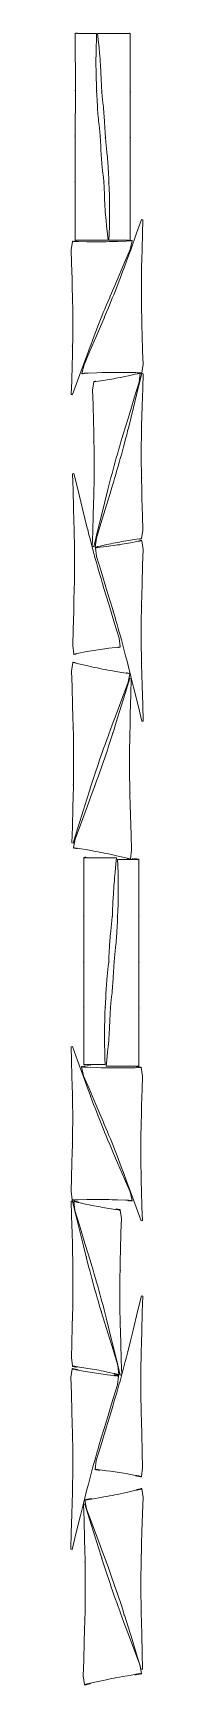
# Model space of a CAD drawing. Header units: millimetres. Extents: x -698 to 698, y -15880 to 15880.
import ezdxf

# ---------------------------------------------------------------- set-up
doc = ezdxf.new("R2010")
doc.units = ezdxf.units.MM
doc.header["$MEASUREMENT"] = 0
doc.layers.add('layer 1', color=7, linetype='Continuous')

msp = doc.modelspace()

# ---------------------------------------------------------------- linework, layer by layer
at = {"layer": 'layer 1', "color": 250, "lineweight": 13}
for points, knots in [([(-55.7009, 13020.4915), (-55.7009, 13020.4915), (-61.2979, 13015.2713), (-61.2979, 13015.2713), (-61.2979, 13015.2713), (-61.2979, 13015.2713), (-57.3408, 12920.7136), (-57.3408, 12920.7136), (-57.3408, 12920.7136), (-57.3408, 12920.7136), (-50.3463, 12758.2336), (-50.3463, 12758.2336), (-50.3463, 12758.2336), (-50.3463, 12758.2336), (-45.6656, 12659.2027), (-45.6656, 12659.2027), (-45.6656, 12659.2027), (-45.6656, 12659.2027), (-42.5789, 12600.0025), (-42.5789, 12600.0025), (-42.5789, 12600.0025), (-42.5789, 12600.0025), (-39.3955, 12544.8954), (-39.3955, 12544.8954), (-39.3955, 12544.8954), (-39.3955, 12544.8954), (-35.9996, 12492.2655), (-35.9996, 12492.2655), (-35.9996, 12492.2655), (-35.9996, 12492.2655), (-32.2742, 12440.4841), (-32.2742, 12440.4841), (-32.2742, 12440.4841), (-32.2742, 12440.4841), (-28.102, 12387.92), (-28.102, 12387.92), (-28.102, 12387.92), (-28.102, 12387.92), (-23.3657, 12332.9415), (-23.3657, 12332.9415), (-23.3657, 12332.9415), (-23.3657, 12332.9415), (-17.9476, 12273.9201), (-17.9476, 12273.9201), (-17.9476, 12273.9201), (-17.9476, 12273.9201), (-8.4061, 12175.2489), (-8.4061, 12175.2489), (-8.4061, 12175.2489), (-8.4061, 12175.2489), (7.9235, 12013.4855), (7.9235, 12013.4855), (7.9235, 12013.4855), (7.9235, 12013.4855), (19.749, 11897.7288), (19.749, 11897.7288), (19.749, 11897.7288), (19.749, 11897.7288), (-581.9724, 11897.9263), (-581.9724, 11897.9263), (-581.9724, 11897.9263), (-581.9724, 11897.9263), (-586.4174, 11888.8261), (-586.4174, 11888.8261), (-586.4174, 11888.8261), (-586.4174, 11888.8261), (-591.7091, 11897.9295), (-591.7091, 11897.9295), (-591.7091, 11897.9295), (-591.7091, 11897.9295), (-596.3129, 11889.0409), (-596.3129, 11889.0409), (-596.3129, 11889.0409), (-596.3129, 11889.0409), (-601.0754, 11897.9326), (-601.0754, 11897.9326), (-601.0754, 11897.9326), (-601.0754, 11897.9326), (-606.6845, 11889.3091), (-606.6845, 11889.3091), (-606.6845, 11889.3091), (-606.6845, 11889.3091), (-611.8669, 11897.9361), (-611.8669, 11897.9361), (-611.8669, 11897.9361), (-611.8669, 11897.9361), (-611.5003, 13015.2305), (-611.5003, 13015.2305), (-611.5003, 13015.2305), (-611.5003, 13015.2305), (-618.0605, 13020.3377), (-618.0605, 13020.3377), (-618.0605, 13020.3377), (-618.0605, 13020.3377), (-611.4971, 13024.7557), (-611.4971, 13024.7557), (-611.4971, 13024.7557), (-611.4971, 13024.7557), (-611.2122, 13893.5424), (-611.2122, 13893.5424), (-611.2122, 13893.5424), (-611.2122, 13893.5424), (-619.0422, 13898.3316), (-619.0422, 13898.3316), (-619.0422, 13898.3316), (-619.0422, 13898.3316), (-611.2088, 13903.914), (-611.2088, 13903.914), (-611.2088, 13903.914), (-611.2088, 13903.914), (-610.9253, 14768.8374), (-610.9253, 14768.8374), (-610.9253, 14768.8374), (-610.9253, 14768.8374), (-618.0146, 14773.4715), (-618.0146, 14773.4715), (-618.0146, 14773.4715), (-618.0146, 14773.4715), (-610.9252, 14778.0978), (-610.9252, 14778.0978), (-610.9252, 14778.0978), (-610.9252, 14778.0978), (-611.2344, 15871.469), (-611.2344, 15871.469), (-611.2344, 15871.469), (-611.2344, 15871.469), (-605.9441, 15878.2437), (-605.9441, 15878.2437), (-605.9441, 15878.2437), (-605.9441, 15878.2437), (-601.8169, 15871.4717), (-601.8169, 15871.4717), (-601.8169, 15871.4717), (-601.8169, 15871.4717), (-596.7895, 15878.7759), (-596.7895, 15878.7759), (-596.7895, 15878.7759), (-596.7895, 15878.7759), (-590.9954, 15871.4748), (-590.9954, 15871.4748), (-590.9954, 15871.4748), (-590.9954, 15871.4748), (-586.3649, 15879.3079), (-586.3649, 15879.3079), (-586.3649, 15879.3079), (-586.3649, 15879.3079), (-581.5497, 15871.4775), (-581.5497, 15871.4775), (-581.5497, 15871.4775), (-581.5497, 15871.4775), (-576.2578, 15879.9456), (-576.2578, 15879.9456), (-576.2578, 15879.9456), (-576.2578, 15879.9456), (-571.7336, 15871.4803), (-571.7336, 15871.4803), (-571.7336, 15871.4803), (-571.7336, 15871.4803), (-566.7328, 15879.5782), (-566.7328, 15879.5782), (-566.7328, 15879.5782), (-566.7328, 15879.5782), (-561.9174, 15871.4831), (-561.9174, 15871.4831), (-561.9174, 15871.4831), (-561.9174, 15871.4831), (-556.5728, 15879.8986), (-556.5728, 15879.8986), (-556.5728, 15879.8986), (-556.5728, 15879.8986), (-551.387, 15871.4861), (-551.387, 15871.4861), (-551.387, 15871.4861), (-551.387, 15871.4861), (-546.5186, 15879.9543), (-546.5186, 15879.9543), (-546.5186, 15879.9543), (-546.5186, 15879.9543), (-541.7032, 15871.4888), (-541.7032, 15871.4888), (-541.7032, 15871.4888), (-541.7032, 15871.4888), (-200.7777, 15871.5851), (-200.7777, 15871.5851), (-200.7777, 15871.5851), (-200.7777, 15871.5851), (-204.1283, 15758.8357), (-204.1283, 15758.8357), (-204.1283, 15758.8357), (-204.1283, 15758.8357), (-208.6517, 15600.2134), (-208.6517, 15600.2134), (-208.6517, 15600.2134), (-208.6517, 15600.2134), (-211.0022, 15503.506), (-211.0022, 15503.506), (-211.0022, 15503.506), (-211.0022, 15503.506), (-212.1265, 15445.6753), (-212.1265, 15445.6753), (-212.1265, 15445.6753), (-212.1265, 15445.6753), (-212.8713, 15391.8219), (-212.8713, 15391.8219), (-212.8713, 15391.8219), (-212.8713, 15391.8219), (-213.2364, 15340.3651), (-213.2364, 15340.3651), (-213.2364, 15340.3651), (-213.2364, 15340.3651), (-213.2216, 15289.7113), (-213.2216, 15289.7113), (-213.2216, 15289.7113), (-213.2216, 15289.7113), (-212.8268, 15238.2645), (-212.8268, 15238.2645), (-212.8268, 15238.2645), (-212.8268, 15238.2645), (-212.0511, 15184.4284), (-212.0511, 15184.4284), (-212.0511, 15184.4284), (-212.0511, 15184.4284), (-210.894, 15126.6096), (-210.894, 15126.6096), (-210.894, 15126.6096), (-210.894, 15126.6096), (-208.4887, 15029.9133), (-208.4887, 15029.9133), (-208.4887, 15029.9133), (-208.4887, 15029.9133), (-203.8767, 14871.3387), (-203.8767, 14871.3387), (-203.8767, 14871.3387), (-203.8767, 14871.3387), (-201.1139, 14780.1049), (-201.1139, 14780.1049), (-201.1139, 14780.1049), (-201.1139, 14780.1049), (-191.3851, 14774.0108), (-191.3851, 14774.0108), (-191.3851, 14774.0108), (-191.3851, 14774.0108), (-200.5829, 14766.7835), (-200.5829, 14766.7835), (-200.5829, 14766.7835), (-200.5829, 14766.7835), (-197.0368, 14695.3369), (-197.0368, 14695.3369), (-197.0368, 14695.3369), (-197.0368, 14695.3369), (-190.5161, 14566.9238), (-190.5161, 14566.9238), (-190.5161, 14566.9238), (-190.5161, 14566.9238), (-186.2122, 14488.67), (-186.2122, 14488.67), (-186.2122, 14488.67), (-186.2122, 14488.67), (-183.4116, 14441.8993), (-183.4116, 14441.8993), (-183.4116, 14441.8993), (-183.4116, 14441.8993), (-180.5599, 14398.3676), (-180.5599, 14398.3676), (-180.5599, 14398.3676), (-180.5599, 14398.3676), (-177.5555, 14356.7994), (-177.5555, 14356.7994), (-177.5555, 14356.7994), (-177.5555, 14356.7994), (-174.296, 14315.9059), (-174.296, 14315.9059), (-174.296, 14315.9059), (-174.296, 14315.9059), (-170.6788, 14274.3964), (-170.6788, 14274.3964), (-170.6788, 14274.3964), (-170.6788, 14274.3964), (-166.6009, 14230.9794), (-166.6009, 14230.9794), (-166.6009, 14230.9794), (-166.6009, 14230.9794), (-161.959, 14184.3666), (-161.959, 14184.3666), (-161.959, 14184.3666), (-161.959, 14184.3666), (-153.8151, 14106.4287), (-153.8151, 14106.4287), (-153.8151, 14106.4287), (-153.8151, 14106.4287), (-139.9196, 13978.6486), (-139.9196, 13978.6486), (-139.9196, 13978.6486), (-139.9196, 13978.6486), (-131.5508, 13902.5399), (-131.5508, 13902.5399), (-131.5508, 13902.5399), (-131.5508, 13902.5399), (-124.4794, 13898.6505), (-124.4794, 13898.6505), (-124.4794, 13898.6505), (-124.4794, 13898.6505), (-130.8788, 13893.9124), (-130.8788, 13893.9124), (-130.8788, 13893.9124), (-130.8788, 13893.9124), (-127.3343, 13820.213), (-127.3343, 13820.213), (-127.3343, 13820.213), (-127.3343, 13820.213), (-120.8312, 13691.1971), (-120.8312, 13691.1971), (-120.8312, 13691.1971), (-120.8312, 13691.1971), (-116.5364, 13612.5757), (-116.5364, 13612.5757), (-116.5364, 13612.5757), (-116.5364, 13612.5757), (-113.7403, 13565.5849), (-113.7403, 13565.5849), (-113.7403, 13565.5849), (-113.7403, 13565.5849), (-110.8915, 13521.8483), (-110.8915, 13521.8483), (-110.8915, 13521.8483), (-110.8915, 13521.8483), (-107.8886, 13480.0841), (-107.8886, 13480.0841), (-107.8886, 13480.0841), (-107.8886, 13480.0841), (-104.6292, 13438.9978), (-104.6292, 13438.9978), (-104.6292, 13438.9978), (-104.6292, 13438.9978), (-101.0106, 13397.2922), (-101.0106, 13397.2922), (-101.0106, 13397.2922), (-101.0106, 13397.2922), (-96.9298, 13353.6703), (-96.9298, 13353.6703), (-96.9298, 13353.6703), (-96.9298, 13353.6703), (-92.2837, 13306.8376), (-92.2837, 13306.8376), (-92.2837, 13306.8376), (-92.2837, 13306.8376), (-84.1308, 13228.532), (-84.1308, 13228.532), (-84.1308, 13228.532), (-84.1308, 13228.532), (-70.2181, 13100.1491), (-70.2181, 13100.1491), (-70.2181, 13100.1491), (-70.2181, 13100.1491), (-62.0736, 13025.3029), (-62.0736, 13025.3029), (-62.0736, 13025.3029), (-62.0736, 13025.3029), (-55.7009, 13020.4915), (-55.7009, 13020.4915)], [0, 0, 0, 0, 0.010989011, 0.010989011, 0.010989011, 0.010989011, 0.021978022, 0.021978022, 0.021978022, 0.021978022, 0.032967033, 0.032967033, 0.032967033, 0.032967033, 0.043956044, 0.043956044, 0.043956044, 0.043956044, 0.0549450549, 0.0549450549, 0.0549450549, 0.0549450549, 0.0659340659, 0.0659340659, 0.0659340659, 0.0659340659, 0.0769230769, 0.0769230769, 0.0769230769, 0.0769230769, 0.0879120879, 0.0879120879, 0.0879120879, 0.0879120879, 0.0989010989, 0.0989010989, 0.0989010989, 0.0989010989, 0.1098901099, 0.1098901099, 0.1098901099, 0.1098901099, 0.1208791209, 0.1208791209, 0.1208791209, 0.1208791209, 0.1318681319, 0.1318681319, 0.1318681319, 0.1318681319, 0.1428571429, 0.1428571429, 0.1428571429, 0.1428571429, 0.1538461538, 0.1538461538, 0.1538461538, 0.1538461538, 0.1648351648, 0.1648351648, 0.1648351648, 0.1648351648, 0.1758241758, 0.1758241758, 0.1758241758, 0.1758241758, 0.1868131868, 0.1868131868, 0.1868131868, 0.1868131868, 0.1978021978, 0.1978021978, 0.1978021978, 0.1978021978, 0.2087912088, 0.2087912088, 0.2087912088, 0.2087912088, 0.2197802198, 0.2197802198, 0.2197802198, 0.2197802198, 0.2307692308, 0.2307692308, 0.2307692308, 0.2307692308, 0.2417582418, 0.2417582418, 0.2417582418, 0.2417582418, 0.2527472527, 0.2527472527, 0.2527472527, 0.2527472527, 0.2637362637, 0.2637362637, 0.2637362637, 0.2637362637, 0.2747252747, 0.2747252747, 0.2747252747, 0.2747252747, 0.2857142857, 0.2857142857, 0.2857142857, 0.2857142857, 0.2967032967, 0.2967032967, 0.2967032967, 0.2967032967, 0.3076923077, 0.3076923077, 0.3076923077, 0.3076923077, 0.3186813187, 0.3186813187, 0.3186813187, 0.3186813187, 0.3296703297, 0.3296703297, 0.3296703297, 0.3296703297, 0.3406593407, 0.3406593407, 0.3406593407, 0.3406593407, 0.3516483516, 0.3516483516, 0.3516483516, 0.3516483516, 0.3626373626, 0.3626373626, 0.3626373626, 0.3626373626, 0.3736263736, 0.3736263736, 0.3736263736, 0.3736263736, 0.3846153846, 0.3846153846, 0.3846153846, 0.3846153846, 0.3956043956, 0.3956043956, 0.3956043956, 0.3956043956, 0.4065934066, 0.4065934066, 0.4065934066, 0.4065934066, 0.4175824176, 0.4175824176, 0.4175824176, 0.4175824176, 0.4285714286, 0.4285714286, 0.4285714286, 0.4285714286, 0.4395604396, 0.4395604396, 0.4395604396, 0.4395604396, 0.4505494505, 0.4505494505, 0.4505494505, 0.4505494505, 0.4615384615, 0.4615384615, 0.4615384615, 0.4615384615, 0.4725274725, 0.4725274725, 0.4725274725, 0.4725274725, 0.4835164835, 0.4835164835, 0.4835164835, 0.4835164835, 0.4945054945, 0.4945054945, 0.4945054945, 0.4945054945, 0.5054945055, 0.5054945055, 0.5054945055, 0.5054945055, 0.5164835165, 0.5164835165, 0.5164835165, 0.5164835165, 0.5274725275, 0.5274725275, 0.5274725275, 0.5274725275, 0.5384615385, 0.5384615385, 0.5384615385, 0.5384615385, 0.5494505495, 0.5494505495, 0.5494505495, 0.5494505495, 0.5604395604, 0.5604395604, 0.5604395604, 0.5604395604, 0.5714285714, 0.5714285714, 0.5714285714, 0.5714285714, 0.5824175824, 0.5824175824, 0.5824175824, 0.5824175824, 0.5934065934, 0.5934065934, 0.5934065934, 0.5934065934, 0.6043956044, 0.6043956044, 0.6043956044, 0.6043956044, 0.6153846154, 0.6153846154, 0.6153846154, 0.6153846154, 0.6263736264, 0.6263736264, 0.6263736264, 0.6263736264, 0.6373626374, 0.6373626374, 0.6373626374, 0.6373626374, 0.6483516484, 0.6483516484, 0.6483516484, 0.6483516484, 0.6593406593, 0.6593406593, 0.6593406593, 0.6593406593, 0.6703296703, 0.6703296703, 0.6703296703, 0.6703296703, 0.6813186813, 0.6813186813, 0.6813186813, 0.6813186813, 0.6923076923, 0.6923076923, 0.6923076923, 0.6923076923, 0.7032967033, 0.7032967033, 0.7032967033, 0.7032967033, 0.7142857143, 0.7142857143, 0.7142857143, 0.7142857143, 0.7252747253, 0.7252747253, 0.7252747253, 0.7252747253, 0.7362637363, 0.7362637363, 0.7362637363, 0.7362637363, 0.7472527473, 0.7472527473, 0.7472527473, 0.7472527473, 0.7582417582, 0.7582417582, 0.7582417582, 0.7582417582, 0.7692307692, 0.7692307692, 0.7692307692, 0.7692307692, 0.7802197802, 0.7802197802, 0.7802197802, 0.7802197802, 0.7912087912, 0.7912087912, 0.7912087912, 0.7912087912, 0.8021978022, 0.8021978022, 0.8021978022, 0.8021978022, 0.8131868132, 0.8131868132, 0.8131868132, 0.8131868132, 0.8241758242, 0.8241758242, 0.8241758242, 0.8241758242, 0.8351648352, 0.8351648352, 0.8351648352, 0.8351648352, 0.8461538462, 0.8461538462, 0.8461538462, 0.8461538462, 0.8571428571, 0.8571428571, 0.8571428571, 0.8571428571, 0.8681318681, 0.8681318681, 0.8681318681, 0.8681318681, 0.8791208791, 0.8791208791, 0.8791208791, 0.8791208791, 0.8901098901, 0.8901098901, 0.8901098901, 0.8901098901, 0.9010989011, 0.9010989011, 0.9010989011, 0.9010989011, 0.9120879121, 0.9120879121, 0.9120879121, 0.9120879121, 0.9230769231, 0.9230769231, 0.9230769231, 0.9230769231, 0.9340659341, 0.9340659341, 0.9340659341, 0.9340659341, 0.9450549451, 0.9450549451, 0.9450549451, 0.9450549451, 0.956043956, 0.956043956, 0.956043956, 0.956043956, 0.967032967, 0.967032967, 0.967032967, 0.967032967, 0.978021978, 0.978021978, 0.978021978, 0.978021978, 1, 1, 1, 1]), ([(-106.9913, 14748.2889), (-106.9913, 14748.2889), (-101.3943, 14753.5091), (-101.3943, 14753.5091), (-101.3943, 14753.5091), (-101.3943, 14753.5091), (-105.3514, 14848.0668), (-105.3514, 14848.0668), (-105.3514, 14848.0668), (-105.3514, 14848.0668), (-112.3459, 15010.5468), (-112.3459, 15010.5468), (-112.3459, 15010.5468), (-112.3459, 15010.5468), (-117.0266, 15109.5777), (-117.0266, 15109.5777), (-117.0266, 15109.5777), (-117.0266, 15109.5777), (-120.1133, 15168.7779), (-120.1133, 15168.7779), (-120.1133, 15168.7779), (-120.1133, 15168.7779), (-123.2967, 15223.885), (-123.2967, 15223.885), (-123.2967, 15223.885), (-123.2967, 15223.885), (-126.6926, 15276.5149), (-126.6926, 15276.5149), (-126.6926, 15276.5149), (-126.6926, 15276.5149), (-130.418, 15328.2963), (-130.418, 15328.2963), (-130.418, 15328.2963), (-130.418, 15328.2963), (-134.5902, 15380.8604), (-134.5902, 15380.8604), (-134.5902, 15380.8604), (-134.5902, 15380.8604), (-139.3265, 15435.8389), (-139.3265, 15435.8389), (-139.3265, 15435.8389), (-139.3265, 15435.8389), (-144.7446, 15494.8603), (-144.7446, 15494.8603), (-144.7446, 15494.8603), (-144.7446, 15494.8603), (-154.2861, 15593.5315), (-154.2861, 15593.5315), (-154.2861, 15593.5315), (-154.2861, 15593.5315), (-170.6157, 15755.2949), (-170.6157, 15755.2949), (-170.6157, 15755.2949), (-170.6157, 15755.2949), (-182.4412, 15871.0516), (-182.4412, 15871.0516), (-182.4412, 15871.0516), (-182.4412, 15871.0516), (419.2802, 15870.8541), (419.2802, 15870.8541), (419.2802, 15870.8541), (419.2802, 15870.8541), (423.7252, 15879.9543), (423.7252, 15879.9543), (423.7252, 15879.9543), (423.7252, 15879.9543), (429.0169, 15870.8509), (429.0169, 15870.8509), (429.0169, 15870.8509), (429.0169, 15870.8509), (433.6207, 15879.7395), (433.6207, 15879.7395), (433.6207, 15879.7395), (433.6207, 15879.7395), (438.3832, 15870.8478), (438.3832, 15870.8478), (438.3832, 15870.8478), (438.3832, 15870.8478), (443.9923, 15879.4713), (443.9923, 15879.4713), (443.9923, 15879.4713), (443.9923, 15879.4713), (449.1747, 15870.8443), (449.1747, 15870.8443), (449.1747, 15870.8443), (449.1747, 15870.8443), (448.8081, 14753.5499), (448.8081, 14753.5499), (448.8081, 14753.5499), (448.8081, 14753.5499), (455.3683, 14748.4427), (455.3683, 14748.4427), (455.3683, 14748.4427), (455.3683, 14748.4427), (448.8049, 14744.0247), (448.8049, 14744.0247), (448.8049, 14744.0247), (448.8049, 14744.0247), (448.52, 13875.238), (448.52, 13875.238), (448.52, 13875.238), (448.52, 13875.238), (456.35, 13870.4488), (456.35, 13870.4488), (456.35, 13870.4488), (456.35, 13870.4488), (448.5166, 13864.8664), (448.5166, 13864.8664), (448.5166, 13864.8664), (448.5166, 13864.8664), (448.2331, 12999.943), (448.2331, 12999.943), (448.2331, 12999.943), (448.2331, 12999.943), (455.3224, 12995.3089), (455.3224, 12995.3089), (455.3224, 12995.3089), (455.3224, 12995.3089), (448.233, 12990.6826), (448.233, 12990.6826), (448.233, 12990.6826), (448.233, 12990.6826), (448.5422, 11897.3114), (448.5422, 11897.3114), (448.5422, 11897.3114), (448.5422, 11897.3114), (443.2519, 11890.5367), (443.2519, 11890.5367), (443.2519, 11890.5367), (443.2519, 11890.5367), (439.1247, 11897.3087), (439.1247, 11897.3087), (439.1247, 11897.3087), (439.1247, 11897.3087), (434.0973, 11890.0045), (434.0973, 11890.0045), (434.0973, 11890.0045), (434.0973, 11890.0045), (428.3032, 11897.3056), (428.3032, 11897.3056), (428.3032, 11897.3056), (428.3032, 11897.3056), (423.6727, 11889.4725), (423.6727, 11889.4725), (423.6727, 11889.4725), (423.6727, 11889.4725), (418.8575, 11897.3029), (418.8575, 11897.3029), (418.8575, 11897.3029), (418.8575, 11897.3029), (413.5656, 11888.8348), (413.5656, 11888.8348), (413.5656, 11888.8348), (413.5656, 11888.8348), (409.0414, 11897.3001), (409.0414, 11897.3001), (409.0414, 11897.3001), (409.0414, 11897.3001), (404.0406, 11889.2022), (404.0406, 11889.2022), (404.0406, 11889.2022), (404.0406, 11889.2022), (399.2252, 11897.2973), (399.2252, 11897.2973), (399.2252, 11897.2973), (399.2252, 11897.2973), (393.8806, 11888.8818), (393.8806, 11888.8818), (393.8806, 11888.8818), (393.8806, 11888.8818), (388.6948, 11897.2943), (388.6948, 11897.2943), (388.6948, 11897.2943), (388.6948, 11897.2943), (383.8264, 11888.8261), (383.8264, 11888.8261), (383.8264, 11888.8261), (383.8264, 11888.8261), (379.011, 11897.2916), (379.011, 11897.2916), (379.011, 11897.2916), (379.011, 11897.2916), (38.0855, 11897.1953), (38.0855, 11897.1953), (38.0855, 11897.1953), (38.0855, 11897.1953), (41.4361, 12009.9447), (41.4361, 12009.9447), (41.4361, 12009.9447), (41.4361, 12009.9447), (45.9595, 12168.567), (45.9595, 12168.567), (45.9595, 12168.567), (45.9595, 12168.567), (48.31, 12265.2744), (48.31, 12265.2744), (48.31, 12265.2744), (48.31, 12265.2744), (49.4343, 12323.1051), (49.4343, 12323.1051), (49.4343, 12323.1051), (49.4343, 12323.1051), (50.1791, 12376.9585), (50.1791, 12376.9585), (50.1791, 12376.9585), (50.1791, 12376.9585), (50.5442, 12428.4153), (50.5442, 12428.4153), (50.5442, 12428.4153), (50.5442, 12428.4153), (50.5294, 12479.0691), (50.5294, 12479.0691), (50.5294, 12479.0691), (50.5294, 12479.0691), (50.1346, 12530.5159), (50.1346, 12530.5159), (50.1346, 12530.5159), (50.1346, 12530.5159), (49.3589, 12584.352), (49.3589, 12584.352), (49.3589, 12584.352), (49.3589, 12584.352), (48.2018, 12642.1708), (48.2018, 12642.1708), (48.2018, 12642.1708), (48.2018, 12642.1708), (45.7965, 12738.8671), (45.7965, 12738.8671), (45.7965, 12738.8671), (45.7965, 12738.8671), (41.1845, 12897.4417), (41.1845, 12897.4417), (41.1845, 12897.4417), (41.1845, 12897.4417), (38.4217, 12988.6755), (38.4217, 12988.6755), (38.4217, 12988.6755), (38.4217, 12988.6755), (28.6929, 12994.7696), (28.6929, 12994.7696), (28.6929, 12994.7696), (28.6929, 12994.7696), (37.8907, 13001.9969), (37.8907, 13001.9969), (37.8907, 13001.9969), (37.8907, 13001.9969), (34.3446, 13073.4435), (34.3446, 13073.4435), (34.3446, 13073.4435), (34.3446, 13073.4435), (27.8239, 13201.8566), (27.8239, 13201.8566), (27.8239, 13201.8566), (27.8239, 13201.8566), (23.52, 13280.1104), (23.52, 13280.1104), (23.52, 13280.1104), (23.52, 13280.1104), (20.7194, 13326.8811), (20.7194, 13326.8811), (20.7194, 13326.8811), (20.7194, 13326.8811), (17.8677, 13370.4128), (17.8677, 13370.4128), (17.8677, 13370.4128), (17.8677, 13370.4128), (14.8633, 13411.981), (14.8633, 13411.981), (14.8633, 13411.981), (14.8633, 13411.981), (11.6038, 13452.8745), (11.6038, 13452.8745), (11.6038, 13452.8745), (11.6038, 13452.8745), (7.9866, 13494.384), (7.9866, 13494.384), (7.9866, 13494.384), (7.9866, 13494.384), (3.9087, 13537.801), (3.9087, 13537.801), (3.9087, 13537.801), (3.9087, 13537.801), (-0.7332, 13584.4138), (-0.7332, 13584.4138), (-0.7332, 13584.4138), (-0.7332, 13584.4138), (-8.8771, 13662.3517), (-8.8771, 13662.3517), (-8.8771, 13662.3517), (-8.8771, 13662.3517), (-22.7726, 13790.1318), (-22.7726, 13790.1318), (-22.7726, 13790.1318), (-22.7726, 13790.1318), (-31.1414, 13866.2405), (-31.1414, 13866.2405), (-31.1414, 13866.2405), (-31.1414, 13866.2405), (-38.2128, 13870.1299), (-38.2128, 13870.1299), (-38.2128, 13870.1299), (-38.2128, 13870.1299), (-31.8134, 13874.868), (-31.8134, 13874.868), (-31.8134, 13874.868), (-31.8134, 13874.868), (-35.3579, 13948.5674), (-35.3579, 13948.5674), (-35.3579, 13948.5674), (-35.3579, 13948.5674), (-41.861, 14077.5833), (-41.861, 14077.5833), (-41.861, 14077.5833), (-41.861, 14077.5833), (-46.1558, 14156.2047), (-46.1558, 14156.2047), (-46.1558, 14156.2047), (-46.1558, 14156.2047), (-48.9519, 14203.1955), (-48.9519, 14203.1955), (-48.9519, 14203.1955), (-48.9519, 14203.1955), (-51.8007, 14246.9321), (-51.8007, 14246.9321), (-51.8007, 14246.9321), (-51.8007, 14246.9321), (-54.8036, 14288.6963), (-54.8036, 14288.6963), (-54.8036, 14288.6963), (-54.8036, 14288.6963), (-58.063, 14329.7826), (-58.063, 14329.7826), (-58.063, 14329.7826), (-58.063, 14329.7826), (-61.6816, 14371.4882), (-61.6816, 14371.4882), (-61.6816, 14371.4882), (-61.6816, 14371.4882), (-65.7624, 14415.1101), (-65.7624, 14415.1101), (-65.7624, 14415.1101), (-65.7624, 14415.1101), (-70.4085, 14461.9428), (-70.4085, 14461.9428), (-70.4085, 14461.9428), (-70.4085, 14461.9428), (-78.5614, 14540.2484), (-78.5614, 14540.2484), (-78.5614, 14540.2484), (-78.5614, 14540.2484), (-92.4741, 14668.6313), (-92.4741, 14668.6313), (-92.4741, 14668.6313), (-92.4741, 14668.6313), (-100.6186, 14743.4775), (-100.6186, 14743.4775), (-100.6186, 14743.4775), (-100.6186, 14743.4775), (-106.9913, 14748.2889), (-106.9913, 14748.2889)], [0, 0, 0, 0, 0.010989011, 0.010989011, 0.010989011, 0.010989011, 0.021978022, 0.021978022, 0.021978022, 0.021978022, 0.032967033, 0.032967033, 0.032967033, 0.032967033, 0.043956044, 0.043956044, 0.043956044, 0.043956044, 0.0549450549, 0.0549450549, 0.0549450549, 0.0549450549, 0.0659340659, 0.0659340659, 0.0659340659, 0.0659340659, 0.0769230769, 0.0769230769, 0.0769230769, 0.0769230769, 0.0879120879, 0.0879120879, 0.0879120879, 0.0879120879, 0.0989010989, 0.0989010989, 0.0989010989, 0.0989010989, 0.1098901099, 0.1098901099, 0.1098901099, 0.1098901099, 0.1208791209, 0.1208791209, 0.1208791209, 0.1208791209, 0.1318681319, 0.1318681319, 0.1318681319, 0.1318681319, 0.1428571429, 0.1428571429, 0.1428571429, 0.1428571429, 0.1538461538, 0.1538461538, 0.1538461538, 0.1538461538, 0.1648351648, 0.1648351648, 0.1648351648, 0.1648351648, 0.1758241758, 0.1758241758, 0.1758241758, 0.1758241758, 0.1868131868, 0.1868131868, 0.1868131868, 0.1868131868, 0.1978021978, 0.1978021978, 0.1978021978, 0.1978021978, 0.2087912088, 0.2087912088, 0.2087912088, 0.2087912088, 0.2197802198, 0.2197802198, 0.2197802198, 0.2197802198, 0.2307692308, 0.2307692308, 0.2307692308, 0.2307692308, 0.2417582418, 0.2417582418, 0.2417582418, 0.2417582418, 0.2527472527, 0.2527472527, 0.2527472527, 0.2527472527, 0.2637362637, 0.2637362637, 0.2637362637, 0.2637362637, 0.2747252747, 0.2747252747, 0.2747252747, 0.2747252747, 0.2857142857, 0.2857142857, 0.2857142857, 0.2857142857, 0.2967032967, 0.2967032967, 0.2967032967, 0.2967032967, 0.3076923077, 0.3076923077, 0.3076923077, 0.3076923077, 0.3186813187, 0.3186813187, 0.3186813187, 0.3186813187, 0.3296703297, 0.3296703297, 0.3296703297, 0.3296703297, 0.3406593407, 0.3406593407, 0.3406593407, 0.3406593407, 0.3516483516, 0.3516483516, 0.3516483516, 0.3516483516, 0.3626373626, 0.3626373626, 0.3626373626, 0.3626373626, 0.3736263736, 0.3736263736, 0.3736263736, 0.3736263736, 0.3846153846, 0.3846153846, 0.3846153846, 0.3846153846, 0.3956043956, 0.3956043956, 0.3956043956, 0.3956043956, 0.4065934066, 0.4065934066, 0.4065934066, 0.4065934066, 0.4175824176, 0.4175824176, 0.4175824176, 0.4175824176, 0.4285714286, 0.4285714286, 0.4285714286, 0.4285714286, 0.4395604396, 0.4395604396, 0.4395604396, 0.4395604396, 0.4505494505, 0.4505494505, 0.4505494505, 0.4505494505, 0.4615384615, 0.4615384615, 0.4615384615, 0.4615384615, 0.4725274725, 0.4725274725, 0.4725274725, 0.4725274725, 0.4835164835, 0.4835164835, 0.4835164835, 0.4835164835, 0.4945054945, 0.4945054945, 0.4945054945, 0.4945054945, 0.5054945055, 0.5054945055, 0.5054945055, 0.5054945055, 0.5164835165, 0.5164835165, 0.5164835165, 0.5164835165, 0.5274725275, 0.5274725275, 0.5274725275, 0.5274725275, 0.5384615385, 0.5384615385, 0.5384615385, 0.5384615385, 0.5494505495, 0.5494505495, 0.5494505495, 0.5494505495, 0.5604395604, 0.5604395604, 0.5604395604, 0.5604395604, 0.5714285714, 0.5714285714, 0.5714285714, 0.5714285714, 0.5824175824, 0.5824175824, 0.5824175824, 0.5824175824, 0.5934065934, 0.5934065934, 0.5934065934, 0.5934065934, 0.6043956044, 0.6043956044, 0.6043956044, 0.6043956044, 0.6153846154, 0.6153846154, 0.6153846154, 0.6153846154, 0.6263736264, 0.6263736264, 0.6263736264, 0.6263736264, 0.6373626374, 0.6373626374, 0.6373626374, 0.6373626374, 0.6483516484, 0.6483516484, 0.6483516484, 0.6483516484, 0.6593406593, 0.6593406593, 0.6593406593, 0.6593406593, 0.6703296703, 0.6703296703, 0.6703296703, 0.6703296703, 0.6813186813, 0.6813186813, 0.6813186813, 0.6813186813, 0.6923076923, 0.6923076923, 0.6923076923, 0.6923076923, 0.7032967033, 0.7032967033, 0.7032967033, 0.7032967033, 0.7142857143, 0.7142857143, 0.7142857143, 0.7142857143, 0.7252747253, 0.7252747253, 0.7252747253, 0.7252747253, 0.7362637363, 0.7362637363, 0.7362637363, 0.7362637363, 0.7472527473, 0.7472527473, 0.7472527473, 0.7472527473, 0.7582417582, 0.7582417582, 0.7582417582, 0.7582417582, 0.7692307692, 0.7692307692, 0.7692307692, 0.7692307692, 0.7802197802, 0.7802197802, 0.7802197802, 0.7802197802, 0.7912087912, 0.7912087912, 0.7912087912, 0.7912087912, 0.8021978022, 0.8021978022, 0.8021978022, 0.8021978022, 0.8131868132, 0.8131868132, 0.8131868132, 0.8131868132, 0.8241758242, 0.8241758242, 0.8241758242, 0.8241758242, 0.8351648352, 0.8351648352, 0.8351648352, 0.8351648352, 0.8461538462, 0.8461538462, 0.8461538462, 0.8461538462, 0.8571428571, 0.8571428571, 0.8571428571, 0.8571428571, 0.8681318681, 0.8681318681, 0.8681318681, 0.8681318681, 0.8791208791, 0.8791208791, 0.8791208791, 0.8791208791, 0.8901098901, 0.8901098901, 0.8901098901, 0.8901098901, 0.9010989011, 0.9010989011, 0.9010989011, 0.9010989011, 0.9120879121, 0.9120879121, 0.9120879121, 0.9120879121, 0.9230769231, 0.9230769231, 0.9230769231, 0.9230769231, 0.9340659341, 0.9340659341, 0.9340659341, 0.9340659341, 0.9450549451, 0.9450549451, 0.9450549451, 0.9450549451, 0.956043956, 0.956043956, 0.956043956, 0.956043956, 0.967032967, 0.967032967, 0.967032967, 0.967032967, 0.978021978, 0.978021978, 0.978021978, 0.978021978, 1, 1, 1, 1]), ([(670.8842, 9348.3587), (670.8842, 9348.3587), (665.3565, 9340.3102), (665.3565, 9340.3102), (665.3565, 9340.3102), (665.3565, 9340.3102), (660.7559, 9348.5471), (660.7559, 9348.5471), (660.7559, 9348.5471), (660.7559, 9348.5471), (655.6168, 9340.0629), (655.6168, 9340.0629), (655.6168, 9340.0629), (655.6168, 9340.0629), (650.2796, 9348.7419), (650.2796, 9348.7419), (650.2796, 9348.7419), (650.2796, 9348.7419), (645.7755, 9340.2548), (645.7755, 9340.2548), (645.7755, 9340.2548), (645.7755, 9340.2548), (640.9673, 9348.9151), (640.9673, 9348.9151), (640.9673, 9348.9151), (640.9673, 9348.9151), (630.5956, 9349.1079), (630.5956, 9349.1079), (630.5956, 9349.1079), (630.5956, 9349.1079), (556.8592, 9350.4788), (556.8592, 9350.4788), (556.8592, 9350.4788), (556.8592, 9350.4788), (392.4617, 9353.5355), (392.4617, 9353.5355), (392.4617, 9353.5355), (392.4617, 9353.5355), (292.2349, 9354.9279), (292.2349, 9354.9279), (292.2349, 9354.9279), (292.2349, 9354.9279), (232.3014, 9355.4691), (232.3014, 9355.4691), (232.3014, 9355.4691), (232.3014, 9355.4691), (176.4925, 9355.66), (176.4925, 9355.66), (176.4925, 9355.66), (176.4925, 9355.66), (123.1702, 9355.4833), (123.1702, 9355.4833), (123.1702, 9355.4833), (123.1702, 9355.4833), (70.6837, 9354.9216), (70.6837, 9354.9216), (70.6837, 9354.9216), (70.6837, 9354.9216), (17.3796, 9353.9576), (17.3796, 9353.9576), (17.3796, 9353.9576), (17.3796, 9353.9576), (-38.3956, 9352.5733), (-38.3956, 9352.5733), (-38.3956, 9352.5733), (-38.3956, 9352.5733), (-98.2926, 9350.7507), (-98.2926, 9350.7507), (-98.2926, 9350.7507), (-98.2926, 9350.7507), (-198.4568, 9347.2154), (-198.4568, 9347.2154), (-198.4568, 9347.2154), (-198.4568, 9347.2154), (-362.7096, 9340.7267), (-362.7096, 9340.7267), (-362.7096, 9340.7267), (-362.7096, 9340.7267), (-443.5015, 9337.438), (-443.5015, 9337.438), (-443.5015, 9337.438), (-443.5015, 9337.438), (-448.741, 9329.8184), (-448.741, 9329.8184), (-448.741, 9329.8184), (-448.741, 9329.8184), (-453.5612, 9337.0285), (-453.5612, 9337.0285), (-453.5612, 9337.0285), (-453.5612, 9337.0285), (-458.0537, 9328.8853), (-458.0537, 9328.8853), (-458.0537, 9328.8853), (-458.0537, 9328.8853), (-463.1932, 9336.6363), (-463.1932, 9336.6363), (-463.1932, 9336.6363), (-463.1932, 9336.6363), (-468.011, 9328.5609), (-468.011, 9328.5609), (-468.011, 9328.5609), (-468.011, 9328.5609), (-473.8916, 9336.2008), (-473.8916, 9336.2008), (-473.8916, 9336.2008), (-473.8916, 9336.2008), (-477.7556, 9327.3478), (-477.7556, 9327.3478), (-477.7556, 9327.3478), (-477.7556, 9327.3478), (-483.1955, 9335.8221), (-483.1955, 9335.8221), (-483.1955, 9335.8221), (-483.1955, 9335.8221), (-443.711, 9504.0142), (-443.711, 9504.0142), (-443.711, 9504.0142), (-443.711, 9504.0142), (-336.1718, 9751.8036), (-336.1718, 9751.8036), (-336.1718, 9751.8036), (-336.1718, 9751.8036), (-203.0189, 10059.4364), (-203.0189, 10059.4364), (-203.0189, 10059.4364), (-203.0189, 10059.4364), (-125.9445, 10238.5139), (-125.9445, 10238.5139), (-125.9445, 10238.5139), (-125.9445, 10238.5139), (-57.1535, 10399.6596), (-57.1535, 10399.6596), (-57.1535, 10399.6596), (-57.1535, 10399.6596), (-50.2309, 10416.051), (-50.2309, 10416.051), (-50.2309, 10416.051), (-50.2309, 10416.051), (-54.6527, 10422.9777), (-54.6527, 10422.9777), (-54.6527, 10422.9777), (-54.6527, 10422.9777), (-47.2411, 10423.1307), (-47.2411, 10423.1307), (-47.2411, 10423.1307), (-47.2411, 10423.1307), (-10.1961, 10510.8467), (-10.1961, 10510.8467), (-10.1961, 10510.8467), (-10.1961, 10510.8467), (19.5031, 10581.7725), (19.5031, 10581.7725), (19.5031, 10581.7725), (19.5031, 10581.7725), (48.0461, 10650.5084), (48.0461, 10650.5084), (48.0461, 10650.5084), (48.0461, 10650.5084), (75.6336, 10717.5575), (75.6336, 10717.5575), (75.6336, 10717.5575), (75.6336, 10717.5575), (102.4687, 10783.4293), (102.4687, 10783.4293), (102.4687, 10783.4293), (102.4687, 10783.4293), (128.7548, 10848.6331), (128.7548, 10848.6331), (128.7548, 10848.6331), (128.7548, 10848.6331), (154.695, 10913.6789), (154.695, 10913.6789), (154.695, 10913.6789), (154.695, 10913.6789), (180.4927, 10979.0761), (180.4927, 10979.0761), (180.4927, 10979.0761), (180.4927, 10979.0761), (206.3512, 11045.3346), (206.3512, 11045.3346), (206.3512, 11045.3346), (206.3512, 11045.3346), (232.4737, 11112.9643), (232.4737, 11112.9643), (232.4737, 11112.9643), (232.4737, 11112.9643), (259.0634, 11182.4745), (259.0634, 11182.4745), (259.0634, 11182.4745), (259.0634, 11182.4745), (286.3233, 11254.3746), (286.3233, 11254.3746), (286.3233, 11254.3746), (286.3233, 11254.3746), (319.0803, 11341.5758), (319.0803, 11341.5758), (319.0803, 11341.5758), (319.0803, 11341.5758), (315.677, 11348.0479), (315.677, 11348.0479), (315.677, 11348.0479), (315.677, 11348.0479), (321.8502, 11348.9493), (321.8502, 11348.9493), (321.8502, 11348.9493), (321.8502, 11348.9493), (328.771, 11367.3732), (328.771, 11367.3732), (328.771, 11367.3732), (328.771, 11367.3732), (389.7477, 11531.6207), (389.7477, 11531.6207), (389.7477, 11531.6207), (389.7477, 11531.6207), (457.0542, 11714.579), (457.0542, 11714.579), (457.0542, 11714.579), (457.0542, 11714.579), (572.1376, 12029.4005), (572.1376, 12029.4005), (572.1376, 12029.4005), (572.1376, 12029.4005), (668.537, 12293.9129), (668.537, 12293.9129), (668.537, 12293.9129), (668.537, 12293.9129), (693.6238, 12289.1051), (693.6238, 12289.1051), (693.6238, 12289.1051), (693.6238, 12289.1051), (685.9937, 12028.0814), (685.9937, 12028.0814), (685.9937, 12028.0814), (685.9937, 12028.0814), (677.2462, 11718.4492), (677.2462, 11718.4492), (677.2462, 11718.4492), (677.2462, 11718.4492), (672.5283, 11538.3588), (672.5283, 11538.3588), (672.5283, 11538.3588), (672.5283, 11538.3588), (668.768, 11376.497), (668.768, 11376.497), (668.768, 11376.497), (668.768, 11376.497), (668.426, 11358.8381), (668.426, 11358.8381), (668.426, 11358.8381), (668.426, 11358.8381), (673.5413, 11354.7826), (673.5413, 11354.7826), (673.5413, 11354.7826), (673.5413, 11354.7826), (668.2815, 11351.3781), (668.2815, 11351.3781), (668.2815, 11351.3781), (668.2815, 11351.3781), (666.6085, 11264.9917), (666.6085, 11264.9917), (666.6085, 11264.9917), (666.6085, 11264.9917), (665.4496, 11193.9508), (665.4496, 11193.9508), (665.4496, 11193.9508), (665.4496, 11193.9508), (664.5317, 11125.1857), (664.5317, 11125.1857), (664.5317, 11125.1857), (664.5317, 11125.1857), (663.8551, 11058.1958), (663.8551, 11058.1958), (663.8551, 11058.1958), (663.8551, 11058.1958), (663.4204, 10992.4744), (663.4204, 10992.4744), (663.4204, 10992.4744), (663.4204, 10992.4744), (663.2278, 10927.5147), (663.2278, 10927.5147), (663.2278, 10927.5147), (663.2278, 10927.5147), (663.2775, 10862.8094), (663.2775, 10862.8094), (663.2775, 10862.8094), (663.2775, 10862.8094), (663.5702, 10797.8513), (663.5702, 10797.8513), (663.5702, 10797.8513), (663.5702, 10797.8513), (664.106, 10732.1332), (664.106, 10732.1332), (664.106, 10732.1332), (664.106, 10732.1332), (664.8856, 10665.1479), (664.8856, 10665.1479), (664.8856, 10665.1479), (664.8856, 10665.1479), (665.9092, 10596.3885), (665.9092, 10596.3885), (665.9092, 10596.3885), (665.9092, 10596.3885), (667.1773, 10525.3482), (667.1773, 10525.3482), (667.1773, 10525.3482), (667.1773, 10525.3482), (668.9942, 10438.4362), (668.9942, 10438.4362), (668.9942, 10438.4362), (668.9942, 10438.4362), (674.8459, 10434.3202), (674.8459, 10434.3202), (674.8459, 10434.3202), (674.8459, 10434.3202), (669.1612, 10430.4433), (669.1612, 10430.4433), (669.1612, 10430.4433), (669.1612, 10430.4433), (669.5085, 10413.8343), (669.5085, 10413.8343), (669.5085, 10413.8343), (669.5085, 10413.8343), (673.5172, 10251.9919), (673.5172, 10251.9919), (673.5172, 10251.9919), (673.5172, 10251.9919), (678.5113, 10071.9226), (678.5113, 10071.9226), (678.5113, 10071.9226), (678.5113, 10071.9226), (687.7339, 9762.3202), (687.7339, 9762.3202), (687.7339, 9762.3202), (687.7339, 9762.3202), (695.413, 9512.7443), (695.413, 9512.7443), (695.413, 9512.7443), (695.413, 9512.7443), (670.8842, 9348.3587), (670.8842, 9348.3587), (670.8842, 9348.3587), (670.8842, 9348.3587), (670.8842, 9348.3587), (670.8842, 9348.3587)], [0, 0, 0, 0, 0.0114942529, 0.0114942529, 0.0114942529, 0.0114942529, 0.0229885057, 0.0229885057, 0.0229885057, 0.0229885057, 0.0344827586, 0.0344827586, 0.0344827586, 0.0344827586, 0.0459770115, 0.0459770115, 0.0459770115, 0.0459770115, 0.0574712644, 0.0574712644, 0.0574712644, 0.0574712644, 0.0689655172, 0.0689655172, 0.0689655172, 0.0689655172, 0.0804597701, 0.0804597701, 0.0804597701, 0.0804597701, 0.091954023, 0.091954023, 0.091954023, 0.091954023, 0.1034482759, 0.1034482759, 0.1034482759, 0.1034482759, 0.1149425287, 0.1149425287, 0.1149425287, 0.1149425287, 0.1264367816, 0.1264367816, 0.1264367816, 0.1264367816, 0.1379310345, 0.1379310345, 0.1379310345, 0.1379310345, 0.1494252874, 0.1494252874, 0.1494252874, 0.1494252874, 0.1609195402, 0.1609195402, 0.1609195402, 0.1609195402, 0.1724137931, 0.1724137931, 0.1724137931, 0.1724137931, 0.183908046, 0.183908046, 0.183908046, 0.183908046, 0.1954022989, 0.1954022989, 0.1954022989, 0.1954022989, 0.2068965517, 0.2068965517, 0.2068965517, 0.2068965517, 0.2183908046, 0.2183908046, 0.2183908046, 0.2183908046, 0.2298850575, 0.2298850575, 0.2298850575, 0.2298850575, 0.2413793103, 0.2413793103, 0.2413793103, 0.2413793103, 0.2528735632, 0.2528735632, 0.2528735632, 0.2528735632, 0.2643678161, 0.2643678161, 0.2643678161, 0.2643678161, 0.275862069, 0.275862069, 0.275862069, 0.275862069, 0.2873563218, 0.2873563218, 0.2873563218, 0.2873563218, 0.2988505747, 0.2988505747, 0.2988505747, 0.2988505747, 0.3103448276, 0.3103448276, 0.3103448276, 0.3103448276, 0.3218390805, 0.3218390805, 0.3218390805, 0.3218390805, 0.3333333333, 0.3333333333, 0.3333333333, 0.3333333333, 0.3448275862, 0.3448275862, 0.3448275862, 0.3448275862, 0.3563218391, 0.3563218391, 0.3563218391, 0.3563218391, 0.367816092, 0.367816092, 0.367816092, 0.367816092, 0.3793103448, 0.3793103448, 0.3793103448, 0.3793103448, 0.3908045977, 0.3908045977, 0.3908045977, 0.3908045977, 0.4022988506, 0.4022988506, 0.4022988506, 0.4022988506, 0.4137931034, 0.4137931034, 0.4137931034, 0.4137931034, 0.4252873563, 0.4252873563, 0.4252873563, 0.4252873563, 0.4367816092, 0.4367816092, 0.4367816092, 0.4367816092, 0.4482758621, 0.4482758621, 0.4482758621, 0.4482758621, 0.4597701149, 0.4597701149, 0.4597701149, 0.4597701149, 0.4712643678, 0.4712643678, 0.4712643678, 0.4712643678, 0.4827586207, 0.4827586207, 0.4827586207, 0.4827586207, 0.4942528736, 0.4942528736, 0.4942528736, 0.4942528736, 0.5057471264, 0.5057471264, 0.5057471264, 0.5057471264, 0.5172413793, 0.5172413793, 0.5172413793, 0.5172413793, 0.5287356322, 0.5287356322, 0.5287356322, 0.5287356322, 0.5402298851, 0.5402298851, 0.5402298851, 0.5402298851, 0.5517241379, 0.5517241379, 0.5517241379, 0.5517241379, 0.5632183908, 0.5632183908, 0.5632183908, 0.5632183908, 0.5747126437, 0.5747126437, 0.5747126437, 0.5747126437, 0.5862068966, 0.5862068966, 0.5862068966, 0.5862068966, 0.5977011494, 0.5977011494, 0.5977011494, 0.5977011494, 0.6091954023, 0.6091954023, 0.6091954023, 0.6091954023, 0.6206896552, 0.6206896552, 0.6206896552, 0.6206896552, 0.632183908, 0.632183908, 0.632183908, 0.632183908, 0.6436781609, 0.6436781609, 0.6436781609, 0.6436781609, 0.6551724138, 0.6551724138, 0.6551724138, 0.6551724138, 0.6666666667, 0.6666666667, 0.6666666667, 0.6666666667, 0.6781609195, 0.6781609195, 0.6781609195, 0.6781609195, 0.6896551724, 0.6896551724, 0.6896551724, 0.6896551724, 0.7011494253, 0.7011494253, 0.7011494253, 0.7011494253, 0.7126436782, 0.7126436782, 0.7126436782, 0.7126436782, 0.724137931, 0.724137931, 0.724137931, 0.724137931, 0.7356321839, 0.7356321839, 0.7356321839, 0.7356321839, 0.7471264368, 0.7471264368, 0.7471264368, 0.7471264368, 0.7586206897, 0.7586206897, 0.7586206897, 0.7586206897, 0.7701149425, 0.7701149425, 0.7701149425, 0.7701149425, 0.7816091954, 0.7816091954, 0.7816091954, 0.7816091954, 0.7931034483, 0.7931034483, 0.7931034483, 0.7931034483, 0.8045977011, 0.8045977011, 0.8045977011, 0.8045977011, 0.816091954, 0.816091954, 0.816091954, 0.816091954, 0.8275862069, 0.8275862069, 0.8275862069, 0.8275862069, 0.8390804598, 0.8390804598, 0.8390804598, 0.8390804598, 0.8505747126, 0.8505747126, 0.8505747126, 0.8505747126, 0.8620689655, 0.8620689655, 0.8620689655, 0.8620689655, 0.8735632184, 0.8735632184, 0.8735632184, 0.8735632184, 0.8850574713, 0.8850574713, 0.8850574713, 0.8850574713, 0.8965517241, 0.8965517241, 0.8965517241, 0.8965517241, 0.908045977, 0.908045977, 0.908045977, 0.908045977, 0.9195402299, 0.9195402299, 0.9195402299, 0.9195402299, 0.9310344828, 0.9310344828, 0.9310344828, 0.9310344828, 0.9425287356, 0.9425287356, 0.9425287356, 0.9425287356, 0.9540229885, 0.9540229885, 0.9540229885, 0.9540229885, 0.9655172414, 0.9655172414, 0.9655172414, 0.9655172414, 0.9770114943, 0.9770114943, 0.9770114943, 0.9770114943, 1, 1, 1, 1]), ([(-666.5574, 11873.2639), (-666.5574, 11873.2639), (-661.0296, 11881.3124), (-661.0296, 11881.3124), (-661.0296, 11881.3124), (-661.0296, 11881.3124), (-656.4291, 11873.0755), (-656.4291, 11873.0755), (-656.4291, 11873.0755), (-656.4291, 11873.0755), (-651.29, 11881.5597), (-651.29, 11881.5597), (-651.29, 11881.5597), (-651.29, 11881.5597), (-645.9528, 11872.8807), (-645.9528, 11872.8807), (-645.9528, 11872.8807), (-645.9528, 11872.8807), (-641.4486, 11881.3678), (-641.4486, 11881.3678), (-641.4486, 11881.3678), (-641.4486, 11881.3678), (-636.6405, 11872.7074), (-636.6405, 11872.7074), (-636.6405, 11872.7074), (-636.6405, 11872.7074), (-626.2688, 11872.5145), (-626.2688, 11872.5145), (-626.2688, 11872.5145), (-626.2688, 11872.5145), (-552.5324, 11871.1433), (-552.5324, 11871.1433), (-552.5324, 11871.1433), (-552.5324, 11871.1433), (-388.1349, 11868.0858), (-388.1349, 11868.0858), (-388.1349, 11868.0858), (-388.1349, 11868.0858), (-287.9081, 11866.6929), (-287.9081, 11866.6929), (-287.9081, 11866.6929), (-287.9081, 11866.6929), (-227.9747, 11866.1515), (-227.9747, 11866.1515), (-227.9747, 11866.1515), (-227.9747, 11866.1515), (-172.1657, 11865.9603), (-172.1657, 11865.9603), (-172.1657, 11865.9603), (-172.1657, 11865.9603), (-118.8434, 11866.1368), (-118.8434, 11866.1368), (-118.8434, 11866.1368), (-118.8434, 11866.1368), (-66.357, 11866.6982), (-66.357, 11866.6982), (-66.357, 11866.6982), (-66.357, 11866.6982), (-13.0529, 11867.6619), (-13.0529, 11867.6619), (-13.0529, 11867.6619), (-13.0529, 11867.6619), (42.7224, 11869.046), (42.7224, 11869.046), (42.7224, 11869.046), (42.7224, 11869.046), (102.6194, 11870.8683), (102.6194, 11870.8683), (102.6194, 11870.8683), (102.6194, 11870.8683), (202.7836, 11874.4031), (202.7836, 11874.4031), (202.7836, 11874.4031), (202.7836, 11874.4031), (367.0364, 11880.8911), (367.0364, 11880.8911), (367.0364, 11880.8911), (367.0364, 11880.8911), (447.8284, 11884.1793), (447.8284, 11884.1793), (447.8284, 11884.1793), (447.8284, 11884.1793), (453.0679, 11891.7989), (453.0679, 11891.7989), (453.0679, 11891.7989), (453.0679, 11891.7989), (457.888, 11884.5888), (457.888, 11884.5888), (457.888, 11884.5888), (457.888, 11884.5888), (462.3806, 11892.732), (462.3806, 11892.732), (462.3806, 11892.732), (462.3806, 11892.732), (467.5201, 11884.9809), (467.5201, 11884.9809), (467.5201, 11884.9809), (467.5201, 11884.9809), (472.3379, 11893.0564), (472.3379, 11893.0564), (472.3379, 11893.0564), (472.3379, 11893.0564), (478.2185, 11885.4164), (478.2185, 11885.4164), (478.2185, 11885.4164), (478.2185, 11885.4164), (482.0825, 11894.2694), (482.0825, 11894.2694), (482.0825, 11894.2694), (482.0825, 11894.2694), (487.5224, 11885.795), (487.5224, 11885.795), (487.5224, 11885.795), (487.5224, 11885.795), (448.037, 11717.6032), (448.037, 11717.6032), (448.037, 11717.6032), (448.037, 11717.6032), (340.4966, 11469.8142), (340.4966, 11469.8142), (340.4966, 11469.8142), (340.4966, 11469.8142), (207.3423, 11162.1821), (207.3423, 11162.1821), (207.3423, 11162.1821), (207.3423, 11162.1821), (130.267, 10983.1049), (130.267, 10983.1049), (130.267, 10983.1049), (130.267, 10983.1049), (61.4753, 10821.9596), (61.4753, 10821.9596), (61.4753, 10821.9596), (61.4753, 10821.9596), (54.5526, 10805.5682), (54.5526, 10805.5682), (54.5526, 10805.5682), (54.5526, 10805.5682), (58.9744, 10798.6415), (58.9744, 10798.6415), (58.9744, 10798.6415), (58.9744, 10798.6415), (51.5627, 10798.4886), (51.5627, 10798.4886), (51.5627, 10798.4886), (51.5627, 10798.4886), (14.5173, 10710.7727), (14.5173, 10710.7727), (14.5173, 10710.7727), (14.5173, 10710.7727), (-15.1822, 10639.847), (-15.1822, 10639.847), (-15.1822, 10639.847), (-15.1822, 10639.847), (-43.7256, 10571.1113), (-43.7256, 10571.1113), (-43.7256, 10571.1113), (-43.7256, 10571.1113), (-71.3133, 10504.0623), (-71.3133, 10504.0623), (-71.3133, 10504.0623), (-71.3133, 10504.0623), (-98.1488, 10438.1907), (-98.1488, 10438.1907), (-98.1488, 10438.1907), (-98.1488, 10438.1907), (-124.4352, 10372.9869), (-124.4352, 10372.9869), (-124.4352, 10372.9869), (-124.4352, 10372.9869), (-150.3757, 10307.9413), (-150.3757, 10307.9413), (-150.3757, 10307.9413), (-150.3757, 10307.9413), (-176.1737, 10242.5442), (-176.1737, 10242.5442), (-176.1737, 10242.5442), (-176.1737, 10242.5442), (-202.0326, 10176.2858), (-202.0326, 10176.2858), (-202.0326, 10176.2858), (-202.0326, 10176.2858), (-228.1554, 10108.6563), (-228.1554, 10108.6563), (-228.1554, 10108.6563), (-228.1554, 10108.6563), (-254.7454, 10039.1462), (-254.7454, 10039.1462), (-254.7454, 10039.1462), (-254.7454, 10039.1462), (-282.0057, 9967.2462), (-282.0057, 9967.2462), (-282.0057, 9967.2462), (-282.0057, 9967.2462), (-314.7631, 9880.0452), (-314.7631, 9880.0452), (-314.7631, 9880.0452), (-314.7631, 9880.0452), (-311.3598, 9873.573), (-311.3598, 9873.573), (-311.3598, 9873.573), (-311.3598, 9873.573), (-317.533, 9872.6717), (-317.533, 9872.6717), (-317.533, 9872.6717), (-317.533, 9872.6717), (-324.4539, 9854.2478), (-324.4539, 9854.2478), (-324.4539, 9854.2478), (-324.4539, 9854.2478), (-385.4314, 9690.0006), (-385.4314, 9690.0006), (-385.4314, 9690.0006), (-385.4314, 9690.0006), (-452.7387, 9507.0426), (-452.7387, 9507.0426), (-452.7387, 9507.0426), (-452.7387, 9507.0426), (-567.8237, 9192.2217), (-567.8237, 9192.2217), (-567.8237, 9192.2217), (-567.8237, 9192.2217), (-664.2243, 8927.7097), (-664.2243, 8927.7097), (-664.2243, 8927.7097), (-664.2243, 8927.7097), (-689.3111, 8932.5177), (-689.3111, 8932.5177), (-689.3111, 8932.5177), (-689.3111, 8932.5177), (-681.6798, 9193.5413), (-681.6798, 9193.5413), (-681.6798, 9193.5413), (-681.6798, 9193.5413), (-672.9308, 9503.1735), (-672.9308, 9503.1735), (-672.9308, 9503.1735), (-672.9308, 9503.1735), (-668.2121, 9683.2639), (-668.2121, 9683.2639), (-668.2121, 9683.2639), (-668.2121, 9683.2639), (-664.451, 9845.1257), (-664.451, 9845.1257), (-664.451, 9845.1257), (-664.451, 9845.1257), (-664.1089, 9862.7845), (-664.1089, 9862.7845), (-664.1089, 9862.7845), (-664.1089, 9862.7845), (-669.2241, 9866.8401), (-669.2241, 9866.8401), (-669.2241, 9866.8401), (-669.2241, 9866.8401), (-663.9644, 9870.2445), (-663.9644, 9870.2445), (-663.9644, 9870.2445), (-663.9644, 9870.2445), (-662.2909, 9956.631), (-662.2909, 9956.631), (-662.2909, 9956.631), (-662.2909, 9956.631), (-661.1317, 10027.6718), (-661.1317, 10027.6718), (-661.1317, 10027.6718), (-661.1317, 10027.6718), (-660.2135, 10096.437), (-660.2135, 10096.437), (-660.2135, 10096.437), (-660.2135, 10096.437), (-659.5366, 10163.4268), (-659.5366, 10163.4268), (-659.5366, 10163.4268), (-659.5366, 10163.4268), (-659.1015, 10229.1482), (-659.1015, 10229.1482), (-659.1015, 10229.1482), (-659.1015, 10229.1482), (-658.9086, 10294.1079), (-658.9086, 10294.1079), (-658.9086, 10294.1079), (-658.9086, 10294.1079), (-658.958, 10358.8133), (-658.958, 10358.8133), (-658.958, 10358.8133), (-658.958, 10358.8133), (-659.2504, 10423.7713), (-659.2504, 10423.7713), (-659.2504, 10423.7713), (-659.2504, 10423.7713), (-659.7859, 10489.4895), (-659.7859, 10489.4895), (-659.7859, 10489.4895), (-659.7859, 10489.4895), (-660.5651, 10556.4747), (-660.5651, 10556.4747), (-660.5651, 10556.4747), (-660.5651, 10556.4747), (-661.5884, 10625.2342), (-661.5884, 10625.2342), (-661.5884, 10625.2342), (-661.5884, 10625.2342), (-662.8561, 10696.2745), (-662.8561, 10696.2745), (-662.8561, 10696.2745), (-662.8561, 10696.2745), (-664.6727, 10783.1865), (-664.6727, 10783.1865), (-664.6727, 10783.1865), (-664.6727, 10783.1865), (-670.5243, 10787.3025), (-670.5243, 10787.3025), (-670.5243, 10787.3025), (-670.5243, 10787.3025), (-664.8397, 10791.1794), (-664.8397, 10791.1794), (-664.8397, 10791.1794), (-664.8397, 10791.1794), (-665.1868, 10807.7884), (-665.1868, 10807.7884), (-665.1868, 10807.7884), (-665.1868, 10807.7884), (-669.1947, 10969.6308), (-669.1947, 10969.6308), (-669.1947, 10969.6308), (-669.1947, 10969.6308), (-674.188, 11149.7001), (-674.188, 11149.7001), (-674.188, 11149.7001), (-674.188, 11149.7001), (-683.4091, 11459.3025), (-683.4091, 11459.3025), (-683.4091, 11459.3025), (-683.4091, 11459.3025), (-691.087, 11708.8785), (-691.087, 11708.8785), (-691.087, 11708.8785), (-691.087, 11708.8785), (-666.5574, 11873.2639), (-666.5574, 11873.2639), (-666.5574, 11873.2639), (-666.5574, 11873.2639), (-666.5574, 11873.2639), (-666.5574, 11873.2639)], [0, 0, 0, 0, 0.0114942529, 0.0114942529, 0.0114942529, 0.0114942529, 0.0229885057, 0.0229885057, 0.0229885057, 0.0229885057, 0.0344827586, 0.0344827586, 0.0344827586, 0.0344827586, 0.0459770115, 0.0459770115, 0.0459770115, 0.0459770115, 0.0574712644, 0.0574712644, 0.0574712644, 0.0574712644, 0.0689655172, 0.0689655172, 0.0689655172, 0.0689655172, 0.0804597701, 0.0804597701, 0.0804597701, 0.0804597701, 0.091954023, 0.091954023, 0.091954023, 0.091954023, 0.1034482759, 0.1034482759, 0.1034482759, 0.1034482759, 0.1149425287, 0.1149425287, 0.1149425287, 0.1149425287, 0.1264367816, 0.1264367816, 0.1264367816, 0.1264367816, 0.1379310345, 0.1379310345, 0.1379310345, 0.1379310345, 0.1494252874, 0.1494252874, 0.1494252874, 0.1494252874, 0.1609195402, 0.1609195402, 0.1609195402, 0.1609195402, 0.1724137931, 0.1724137931, 0.1724137931, 0.1724137931, 0.183908046, 0.183908046, 0.183908046, 0.183908046, 0.1954022989, 0.1954022989, 0.1954022989, 0.1954022989, 0.2068965517, 0.2068965517, 0.2068965517, 0.2068965517, 0.2183908046, 0.2183908046, 0.2183908046, 0.2183908046, 0.2298850575, 0.2298850575, 0.2298850575, 0.2298850575, 0.2413793103, 0.2413793103, 0.2413793103, 0.2413793103, 0.2528735632, 0.2528735632, 0.2528735632, 0.2528735632, 0.2643678161, 0.2643678161, 0.2643678161, 0.2643678161, 0.275862069, 0.275862069, 0.275862069, 0.275862069, 0.2873563218, 0.2873563218, 0.2873563218, 0.2873563218, 0.2988505747, 0.2988505747, 0.2988505747, 0.2988505747, 0.3103448276, 0.3103448276, 0.3103448276, 0.3103448276, 0.3218390805, 0.3218390805, 0.3218390805, 0.3218390805, 0.3333333333, 0.3333333333, 0.3333333333, 0.3333333333, 0.3448275862, 0.3448275862, 0.3448275862, 0.3448275862, 0.3563218391, 0.3563218391, 0.3563218391, 0.3563218391, 0.367816092, 0.367816092, 0.367816092, 0.367816092, 0.3793103448, 0.3793103448, 0.3793103448, 0.3793103448, 0.3908045977, 0.3908045977, 0.3908045977, 0.3908045977, 0.4022988506, 0.4022988506, 0.4022988506, 0.4022988506, 0.4137931034, 0.4137931034, 0.4137931034, 0.4137931034, 0.4252873563, 0.4252873563, 0.4252873563, 0.4252873563, 0.4367816092, 0.4367816092, 0.4367816092, 0.4367816092, 0.4482758621, 0.4482758621, 0.4482758621, 0.4482758621, 0.4597701149, 0.4597701149, 0.4597701149, 0.4597701149, 0.4712643678, 0.4712643678, 0.4712643678, 0.4712643678, 0.4827586207, 0.4827586207, 0.4827586207, 0.4827586207, 0.4942528736, 0.4942528736, 0.4942528736, 0.4942528736, 0.5057471264, 0.5057471264, 0.5057471264, 0.5057471264, 0.5172413793, 0.5172413793, 0.5172413793, 0.5172413793, 0.5287356322, 0.5287356322, 0.5287356322, 0.5287356322, 0.5402298851, 0.5402298851, 0.5402298851, 0.5402298851, 0.5517241379, 0.5517241379, 0.5517241379, 0.5517241379, 0.5632183908, 0.5632183908, 0.5632183908, 0.5632183908, 0.5747126437, 0.5747126437, 0.5747126437, 0.5747126437, 0.5862068966, 0.5862068966, 0.5862068966, 0.5862068966, 0.5977011494, 0.5977011494, 0.5977011494, 0.5977011494, 0.6091954023, 0.6091954023, 0.6091954023, 0.6091954023, 0.6206896552, 0.6206896552, 0.6206896552, 0.6206896552, 0.632183908, 0.632183908, 0.632183908, 0.632183908, 0.6436781609, 0.6436781609, 0.6436781609, 0.6436781609, 0.6551724138, 0.6551724138, 0.6551724138, 0.6551724138, 0.6666666667, 0.6666666667, 0.6666666667, 0.6666666667, 0.6781609195, 0.6781609195, 0.6781609195, 0.6781609195, 0.6896551724, 0.6896551724, 0.6896551724, 0.6896551724, 0.7011494253, 0.7011494253, 0.7011494253, 0.7011494253, 0.7126436782, 0.7126436782, 0.7126436782, 0.7126436782, 0.724137931, 0.724137931, 0.724137931, 0.724137931, 0.7356321839, 0.7356321839, 0.7356321839, 0.7356321839, 0.7471264368, 0.7471264368, 0.7471264368, 0.7471264368, 0.7586206897, 0.7586206897, 0.7586206897, 0.7586206897, 0.7701149425, 0.7701149425, 0.7701149425, 0.7701149425, 0.7816091954, 0.7816091954, 0.7816091954, 0.7816091954, 0.7931034483, 0.7931034483, 0.7931034483, 0.7931034483, 0.8045977011, 0.8045977011, 0.8045977011, 0.8045977011, 0.816091954, 0.816091954, 0.816091954, 0.816091954, 0.8275862069, 0.8275862069, 0.8275862069, 0.8275862069, 0.8390804598, 0.8390804598, 0.8390804598, 0.8390804598, 0.8505747126, 0.8505747126, 0.8505747126, 0.8505747126, 0.8620689655, 0.8620689655, 0.8620689655, 0.8620689655, 0.8735632184, 0.8735632184, 0.8735632184, 0.8735632184, 0.8850574713, 0.8850574713, 0.8850574713, 0.8850574713, 0.8965517241, 0.8965517241, 0.8965517241, 0.8965517241, 0.908045977, 0.908045977, 0.908045977, 0.908045977, 0.9195402299, 0.9195402299, 0.9195402299, 0.9195402299, 0.9310344828, 0.9310344828, 0.9310344828, 0.9310344828, 0.9425287356, 0.9425287356, 0.9425287356, 0.9425287356, 0.9540229885, 0.9540229885, 0.9540229885, 0.9540229885, 0.9655172414, 0.9655172414, 0.9655172414, 0.9655172414, 0.9770114943, 0.9770114943, 0.9770114943, 0.9770114943, 1, 1, 1, 1]), ([(-252.1407, 9173.2015), (-252.1407, 9173.2015), (-248.3762, 9182.9422), (-248.3762, 9182.9422), (-248.3762, 9182.9422), (-248.3762, 9182.9422), (-242.1608, 9174.7551), (-242.1608, 9174.7551), (-242.1608, 9174.7551), (-242.1608, 9174.7551), (-239.189, 9184.3768), (-239.189, 9184.3768), (-239.189, 9184.3768), (-239.189, 9184.3768), (-232.63, 9176.2388), (-232.63, 9176.2388), (-232.63, 9176.2388), (-232.63, 9176.2388), (-229.6747, 9185.9006), (-229.6747, 9185.9006), (-229.6747, 9185.9006), (-229.6747, 9185.9006), (-222.9254, 9177.7495), (-222.9254, 9177.7495), (-222.9254, 9177.7495), (-222.9254, 9177.7495), (-218.7534, 9187.1112), (-218.7534, 9187.1112), (-218.7534, 9187.1112), (-218.7534, 9187.1112), (-212.5148, 9179.3701), (-212.5148, 9179.3701), (-212.5148, 9179.3701), (-212.5148, 9179.3701), (-163.3394, 9187.0253), (-163.3394, 9187.0253), (-163.3394, 9187.0253), (-163.3394, 9187.0253), (-36.3104, 9206.7999), (-36.3104, 9206.7999), (-36.3104, 9206.7999), (-36.3104, 9206.7999), (41.0596, 9219.217), (41.0596, 9219.217), (41.0596, 9219.217), (41.0596, 9219.217), (87.2783, 9226.8654), (87.2783, 9226.8654), (87.2783, 9226.8654), (87.2783, 9226.8654), (130.2708, 9234.2279), (130.2708, 9234.2279), (130.2708, 9234.2279), (130.2708, 9234.2279), (171.2949, 9241.538), (171.2949, 9241.538), (171.2949, 9241.538), (171.2949, 9241.538), (211.6214, 9249.0315), (211.6214, 9249.0315), (211.6214, 9249.0315), (211.6214, 9249.0315), (252.5235, 9256.9449), (252.5235, 9256.9449), (252.5235, 9256.9449), (252.5235, 9256.9449), (295.2744, 9265.5149), (295.2744, 9265.5149), (295.2744, 9265.5149), (295.2744, 9265.5149), (341.1447, 9274.9779), (341.1447, 9274.9779), (341.1447, 9274.9779), (341.1447, 9274.9779), (417.8012, 9291.1808), (417.8012, 9291.1808), (417.8012, 9291.1808), (417.8012, 9291.1808), (543.4241, 9318.2861), (543.4241, 9318.2861), (543.4241, 9318.2861), (543.4241, 9318.2861), (591.286, 9328.6732), (591.286, 9328.6732), (591.286, 9328.6732), (591.286, 9328.6732), (594.9029, 9336.708), (594.9029, 9336.708), (594.9029, 9336.708), (594.9029, 9336.708), (600.8708, 9330.7533), (600.8708, 9330.7533), (600.8708, 9330.7533), (600.8708, 9330.7533), (604.5866, 9338.703), (604.5866, 9338.703), (604.5866, 9338.703), (604.5866, 9338.703), (610.7082, 9332.8882), (610.7082, 9332.8882), (610.7082, 9332.8882), (610.7082, 9332.8882), (614.4528, 9341.4332), (614.4528, 9341.4332), (614.4528, 9341.4332), (614.4528, 9341.4332), (621.5123, 9335.2329), (621.5123, 9335.2329), (621.5123, 9335.2329), (621.5123, 9335.2329), (624.796, 9343.3446), (624.796, 9343.3446), (624.796, 9343.3446), (624.796, 9343.3446), (631.4516, 9337.3899), (631.4516, 9337.3899), (631.4516, 9337.3899), (631.4516, 9337.3899), (634.1102, 9345.3198), (634.1102, 9345.3198), (634.1102, 9345.3198), (634.1102, 9345.3198), (641.1053, 9339.485), (641.1053, 9339.485), (641.1053, 9339.485), (641.1053, 9339.485), (619.9976, 9166.636), (619.9976, 9166.636), (619.9976, 9166.636), (619.9976, 9166.636), (532.6639, 8884.7057), (532.6639, 8884.7057), (532.6639, 8884.7057), (532.6639, 8884.7057), (424.581, 8534.5797), (424.581, 8534.5797), (424.581, 8534.5797), (424.581, 8534.5797), (362.1374, 8330.816), (362.1374, 8330.816), (362.1374, 8330.816), (362.1374, 8330.816), (306.5606, 8147.522), (306.5606, 8147.522), (306.5606, 8147.522), (306.5606, 8147.522), (301.2362, 8129.7147), (301.2362, 8129.7147), (301.2362, 8129.7147), (301.2362, 8129.7147), (305.1919, 8123.4811), (305.1919, 8123.4811), (305.1919, 8123.4811), (305.1919, 8123.4811), (298.8024, 8121.5747), (298.8024, 8121.5747), (298.8024, 8121.5747), (298.8024, 8121.5747), (268.7639, 8021.111), (268.7639, 8021.111), (268.7639, 8021.111), (268.7639, 8021.111), (244.9302, 7940.5033), (244.9302, 7940.5033), (244.9302, 7940.5033), (244.9302, 7940.5033), (222.0923, 7862.413), (222.0923, 7862.413), (222.0923, 7862.413), (222.0923, 7862.413), (200.0918, 7786.2688), (200.0918, 7786.2688), (200.0918, 7786.2688), (200.0918, 7786.2688), (178.7687, 7711.4933), (178.7687, 7711.4933), (178.7687, 7711.4933), (178.7687, 7711.4933), (157.9628, 7637.5085), (157.9628, 7637.5085), (157.9628, 7637.5085), (157.9628, 7637.5085), (137.5137, 7563.7367), (137.5137, 7563.7367), (137.5137, 7563.7367), (137.5137, 7563.7367), (117.2614, 7489.5999), (117.2614, 7489.5999), (117.2614, 7489.5999), (117.2614, 7489.5999), (97.0456, 7414.52), (97.0456, 7414.52), (97.0456, 7414.52), (97.0456, 7414.52), (76.7061, 7337.919), (76.7061, 7337.919), (76.7061, 7337.919), (76.7061, 7337.919), (56.0829, 7259.2193), (56.0829, 7259.2193), (56.0829, 7259.2193), (56.0829, 7259.2193), (35.0158, 7177.8433), (35.0158, 7177.8433), (35.0158, 7177.8433), (35.0158, 7177.8433), (9.9126, 7079.6425), (9.9126, 7079.6425), (9.9126, 7079.6425), (9.9126, 7079.6425), (15.2002, 7072.202), (15.2002, 7072.202), (15.2002, 7072.202), (15.2002, 7072.202), (7.3298, 7069.539), (7.3298, 7069.539), (7.3298, 7069.539), (7.3298, 7069.539), (2.3354, 7050.0014), (2.3354, 7050.0014), (2.3354, 7050.0014), (2.3354, 7050.0014), (-44.381, 6864.2654), (-44.381, 6864.2654), (-44.381, 6864.2654), (-44.381, 6864.2654), (-95.749, 6657.4458), (-95.749, 6657.4458), (-95.749, 6657.4458), (-95.749, 6657.4458), (-183.3422, 6301.6569), (-183.3422, 6301.6569), (-183.3422, 6301.6569), (-183.3422, 6301.6569), (-256.5119, 6003.1945), (-256.5119, 6003.1945), (-256.5119, 6003.1945), (-256.5119, 6003.1945), (-283.288, 6006.8647), (-283.288, 6006.8647), (-283.288, 6006.8647), (-283.288, 6006.8647), (-274.2484, 6289.0071), (-274.2484, 6289.0071), (-274.2484, 6289.0071), (-274.2484, 6289.0071), (-263.8423, 6624.0582), (-263.8423, 6624.0582), (-263.8423, 6624.0582), (-263.8423, 6624.0582), (-258.1899, 6818.9358), (-258.1899, 6818.9358), (-258.1899, 6818.9358), (-258.1899, 6818.9358), (-253.6292, 6994.091), (-253.6292, 6994.091), (-253.6292, 6994.091), (-253.6292, 6994.091), (-253.1998, 7013.455), (-253.1998, 7013.455), (-253.1998, 7013.455), (-253.1998, 7013.455), (-257.6943, 7016.8592), (-257.6943, 7016.8592), (-257.6943, 7016.8592), (-257.6943, 7016.8592), (-253.051, 7020.1662), (-253.051, 7020.1662), (-253.051, 7020.1662), (-253.051, 7020.1662), (-250.9536, 7114.7575), (-250.9536, 7114.7575), (-250.9536, 7114.7575), (-250.9536, 7114.7575), (-249.4838, 7191.6364), (-249.4838, 7191.6364), (-249.4838, 7191.6364), (-249.4838, 7191.6364), (-248.2817, 7266.0533), (-248.2817, 7266.0533), (-248.2817, 7266.0533), (-248.2817, 7266.0533), (-247.3462, 7338.5501), (-247.3462, 7338.5501), (-247.3462, 7338.5501), (-247.3462, 7338.5501), (-246.6761, 7409.6751), (-246.6761, 7409.6751), (-246.6761, 7409.6751), (-246.6761, 7409.6751), (-246.2704, 7479.9768), (-246.2704, 7479.9768), (-246.2704, 7479.9768), (-246.2704, 7479.9768), (-246.1279, 7550.0041), (-246.1279, 7550.0041), (-246.1279, 7550.0041), (-246.1279, 7550.0041), (-246.2474, 7620.3056), (-246.2474, 7620.3056), (-246.2474, 7620.3056), (-246.2474, 7620.3056), (-246.6278, 7691.4302), (-246.6278, 7691.4302), (-246.6278, 7691.4302), (-246.6278, 7691.4302), (-247.2681, 7763.9267), (-247.2681, 7763.9267), (-247.2681, 7763.9267), (-247.2681, 7763.9267), (-248.1671, 7838.3436), (-248.1671, 7838.3436), (-248.1671, 7838.3436), (-248.1671, 7838.3436), (-249.3239, 7915.2292), (-249.3239, 7915.2292), (-249.3239, 7915.2292), (-249.3239, 7915.2292), (-251.0369, 8009.8755), (-251.0369, 8009.8755), (-251.0369, 8009.8755), (-251.0369, 8009.8755), (-257.5189, 8014.1089), (-257.5189, 8014.1089), (-257.5189, 8014.1089), (-257.5189, 8014.1089), (-251.1937, 8018.5402), (-251.1937, 8018.5402), (-251.1937, 8018.5402), (-251.1937, 8018.5402), (-251.5082, 8035.9177), (-251.5082, 8035.9177), (-251.5082, 8035.9177), (-251.5082, 8035.9177), (-255.3551, 8211.0765), (-255.3551, 8211.0765), (-255.3551, 8211.0765), (-255.3551, 8211.0765), (-260.2133, 8405.9619), (-260.2133, 8405.9619), (-260.2133, 8405.9619), (-260.2133, 8405.9619), (-269.2539, 8741.0365), (-269.2539, 8741.0365), (-269.2539, 8741.0365), (-269.2539, 8741.0365), (-276.8035, 9011.0354), (-276.8035, 9011.0354), (-276.8035, 9011.0354), (-276.8035, 9011.0354), (-252.1407, 9173.2015), (-252.1407, 9173.2015), (-252.1407, 9173.2015), (-252.1407, 9173.2015), (-252.1407, 9173.2015), (-252.1407, 9173.2015)], [0, 0, 0, 0, 0.0111111111, 0.0111111111, 0.0111111111, 0.0111111111, 0.0222222222, 0.0222222222, 0.0222222222, 0.0222222222, 0.0333333333, 0.0333333333, 0.0333333333, 0.0333333333, 0.0444444444, 0.0444444444, 0.0444444444, 0.0444444444, 0.0555555556, 0.0555555556, 0.0555555556, 0.0555555556, 0.0666666667, 0.0666666667, 0.0666666667, 0.0666666667, 0.0777777778, 0.0777777778, 0.0777777778, 0.0777777778, 0.0888888889, 0.0888888889, 0.0888888889, 0.0888888889, 0.1, 0.1, 0.1, 0.1, 0.1111111111, 0.1111111111, 0.1111111111, 0.1111111111, 0.1222222222, 0.1222222222, 0.1222222222, 0.1222222222, 0.1333333333, 0.1333333333, 0.1333333333, 0.1333333333, 0.1444444444, 0.1444444444, 0.1444444444, 0.1444444444, 0.1555555556, 0.1555555556, 0.1555555556, 0.1555555556, 0.1666666667, 0.1666666667, 0.1666666667, 0.1666666667, 0.1777777778, 0.1777777778, 0.1777777778, 0.1777777778, 0.1888888889, 0.1888888889, 0.1888888889, 0.1888888889, 0.2, 0.2, 0.2, 0.2, 0.2111111111, 0.2111111111, 0.2111111111, 0.2111111111, 0.2222222222, 0.2222222222, 0.2222222222, 0.2222222222, 0.2333333333, 0.2333333333, 0.2333333333, 0.2333333333, 0.2444444444, 0.2444444444, 0.2444444444, 0.2444444444, 0.2555555556, 0.2555555556, 0.2555555556, 0.2555555556, 0.2666666667, 0.2666666667, 0.2666666667, 0.2666666667, 0.2777777778, 0.2777777778, 0.2777777778, 0.2777777778, 0.2888888889, 0.2888888889, 0.2888888889, 0.2888888889, 0.3, 0.3, 0.3, 0.3, 0.3111111111, 0.3111111111, 0.3111111111, 0.3111111111, 0.3222222222, 0.3222222222, 0.3222222222, 0.3222222222, 0.3333333333, 0.3333333333, 0.3333333333, 0.3333333333, 0.3444444444, 0.3444444444, 0.3444444444, 0.3444444444, 0.3555555556, 0.3555555556, 0.3555555556, 0.3555555556, 0.3666666667, 0.3666666667, 0.3666666667, 0.3666666667, 0.3777777778, 0.3777777778, 0.3777777778, 0.3777777778, 0.3888888889, 0.3888888889, 0.3888888889, 0.3888888889, 0.4, 0.4, 0.4, 0.4, 0.4111111111, 0.4111111111, 0.4111111111, 0.4111111111, 0.4222222222, 0.4222222222, 0.4222222222, 0.4222222222, 0.4333333333, 0.4333333333, 0.4333333333, 0.4333333333, 0.4444444444, 0.4444444444, 0.4444444444, 0.4444444444, 0.4555555556, 0.4555555556, 0.4555555556, 0.4555555556, 0.4666666667, 0.4666666667, 0.4666666667, 0.4666666667, 0.4777777778, 0.4777777778, 0.4777777778, 0.4777777778, 0.4888888889, 0.4888888889, 0.4888888889, 0.4888888889, 0.5, 0.5, 0.5, 0.5, 0.5111111111, 0.5111111111, 0.5111111111, 0.5111111111, 0.5222222222, 0.5222222222, 0.5222222222, 0.5222222222, 0.5333333333, 0.5333333333, 0.5333333333, 0.5333333333, 0.5444444444, 0.5444444444, 0.5444444444, 0.5444444444, 0.5555555556, 0.5555555556, 0.5555555556, 0.5555555556, 0.5666666667, 0.5666666667, 0.5666666667, 0.5666666667, 0.5777777778, 0.5777777778, 0.5777777778, 0.5777777778, 0.5888888889, 0.5888888889, 0.5888888889, 0.5888888889, 0.6, 0.6, 0.6, 0.6, 0.6111111111, 0.6111111111, 0.6111111111, 0.6111111111, 0.6222222222, 0.6222222222, 0.6222222222, 0.6222222222, 0.6333333333, 0.6333333333, 0.6333333333, 0.6333333333, 0.6444444444, 0.6444444444, 0.6444444444, 0.6444444444, 0.6555555556, 0.6555555556, 0.6555555556, 0.6555555556, 0.6666666667, 0.6666666667, 0.6666666667, 0.6666666667, 0.6777777778, 0.6777777778, 0.6777777778, 0.6777777778, 0.6888888889, 0.6888888889, 0.6888888889, 0.6888888889, 0.7, 0.7, 0.7, 0.7, 0.7111111111, 0.7111111111, 0.7111111111, 0.7111111111, 0.7222222222, 0.7222222222, 0.7222222222, 0.7222222222, 0.7333333333, 0.7333333333, 0.7333333333, 0.7333333333, 0.7444444444, 0.7444444444, 0.7444444444, 0.7444444444, 0.7555555556, 0.7555555556, 0.7555555556, 0.7555555556, 0.7666666667, 0.7666666667, 0.7666666667, 0.7666666667, 0.7777777778, 0.7777777778, 0.7777777778, 0.7777777778, 0.7888888889, 0.7888888889, 0.7888888889, 0.7888888889, 0.8, 0.8, 0.8, 0.8, 0.8111111111, 0.8111111111, 0.8111111111, 0.8111111111, 0.8222222222, 0.8222222222, 0.8222222222, 0.8222222222, 0.8333333333, 0.8333333333, 0.8333333333, 0.8333333333, 0.8444444444, 0.8444444444, 0.8444444444, 0.8444444444, 0.8555555556, 0.8555555556, 0.8555555556, 0.8555555556, 0.8666666667, 0.8666666667, 0.8666666667, 0.8666666667, 0.8777777778, 0.8777777778, 0.8777777778, 0.8777777778, 0.8888888889, 0.8888888889, 0.8888888889, 0.8888888889, 0.9, 0.9, 0.9, 0.9, 0.9111111111, 0.9111111111, 0.9111111111, 0.9111111111, 0.9222222222, 0.9222222222, 0.9222222222, 0.9222222222, 0.9333333333, 0.9333333333, 0.9333333333, 0.9333333333, 0.9444444444, 0.9444444444, 0.9444444444, 0.9444444444, 0.9555555556, 0.9555555556, 0.9555555556, 0.9555555556, 0.9666666667, 0.9666666667, 0.9666666667, 0.9666666667, 0.9777777778, 0.9777777778, 0.9777777778, 0.9777777778, 1, 1, 1, 1]), ([(666.708, 6162.6129), (666.708, 6162.6129), (662.9435, 6152.8722), (662.9435, 6152.8722), (662.9435, 6152.8722), (662.9435, 6152.8722), (656.7281, 6161.0593), (656.7281, 6161.0593), (656.7281, 6161.0593), (656.7281, 6161.0593), (653.7563, 6151.4376), (653.7563, 6151.4376), (653.7563, 6151.4376), (653.7563, 6151.4376), (647.1973, 6159.5756), (647.1973, 6159.5756), (647.1973, 6159.5756), (647.1973, 6159.5756), (644.242, 6149.9138), (644.242, 6149.9138), (644.242, 6149.9138), (644.242, 6149.9138), (637.4927, 6158.0649), (637.4927, 6158.0649), (637.4927, 6158.0649), (637.4927, 6158.0649), (633.3207, 6148.7032), (633.3207, 6148.7032), (633.3207, 6148.7032), (633.3207, 6148.7032), (627.0821, 6156.4443), (627.0821, 6156.4443), (627.0821, 6156.4443), (627.0821, 6156.4443), (577.9067, 6148.7891), (577.9067, 6148.7891), (577.9067, 6148.7891), (577.9067, 6148.7891), (450.8777, 6129.0145), (450.8777, 6129.0145), (450.8777, 6129.0145), (450.8777, 6129.0145), (373.5077, 6116.5974), (373.5077, 6116.5974), (373.5077, 6116.5974), (373.5077, 6116.5974), (327.289, 6108.949), (327.289, 6108.949), (327.289, 6108.949), (327.289, 6108.949), (284.2965, 6101.5865), (284.2965, 6101.5865), (284.2965, 6101.5865), (284.2965, 6101.5865), (243.2724, 6094.2764), (243.2724, 6094.2764), (243.2724, 6094.2764), (243.2724, 6094.2764), (202.9459, 6086.7829), (202.9459, 6086.7829), (202.9459, 6086.7829), (202.9459, 6086.7829), (162.0438, 6078.8695), (162.0438, 6078.8695), (162.0438, 6078.8695), (162.0438, 6078.8695), (119.2929, 6070.2995), (119.2929, 6070.2995), (119.2929, 6070.2995), (119.2929, 6070.2995), (73.4226, 6060.8365), (73.4226, 6060.8365), (73.4226, 6060.8365), (73.4226, 6060.8365), (-3.2339, 6044.6336), (-3.2339, 6044.6336), (-3.2339, 6044.6336), (-3.2339, 6044.6336), (-128.8568, 6017.5283), (-128.8568, 6017.5283), (-128.8568, 6017.5283), (-128.8568, 6017.5283), (-176.7187, 6007.1412), (-176.7187, 6007.1412), (-176.7187, 6007.1412), (-176.7187, 6007.1412), (-180.3356, 5999.1064), (-180.3356, 5999.1064), (-180.3356, 5999.1064), (-180.3356, 5999.1064), (-186.3035, 6005.0611), (-186.3035, 6005.0611), (-186.3035, 6005.0611), (-186.3035, 6005.0611), (-190.0193, 5997.1114), (-190.0193, 5997.1114), (-190.0193, 5997.1114), (-190.0193, 5997.1114), (-196.1409, 6002.9262), (-196.1409, 6002.9262), (-196.1409, 6002.9262), (-196.1409, 6002.9262), (-199.8855, 5994.3812), (-199.8855, 5994.3812), (-199.8855, 5994.3812), (-199.8855, 5994.3812), (-206.945, 6000.5815), (-206.945, 6000.5815), (-206.945, 6000.5815), (-206.945, 6000.5815), (-210.2287, 5992.4698), (-210.2287, 5992.4698), (-210.2287, 5992.4698), (-210.2287, 5992.4698), (-216.8843, 5998.4245), (-216.8843, 5998.4245), (-216.8843, 5998.4245), (-216.8843, 5998.4245), (-219.5429, 5990.4946), (-219.5429, 5990.4946), (-219.5429, 5990.4946), (-219.5429, 5990.4946), (-226.538, 5996.3294), (-226.538, 5996.3294), (-226.538, 5996.3294), (-226.538, 5996.3294), (-205.4303, 6169.1784), (-205.4303, 6169.1784), (-205.4303, 6169.1784), (-205.4303, 6169.1784), (-118.0966, 6451.1087), (-118.0966, 6451.1087), (-118.0966, 6451.1087), (-118.0966, 6451.1087), (-10.0137, 6801.2347), (-10.0137, 6801.2347), (-10.0137, 6801.2347), (-10.0137, 6801.2347), (52.4299, 7004.9984), (52.4299, 7004.9984), (52.4299, 7004.9984), (52.4299, 7004.9984), (108.0067, 7188.2924), (108.0067, 7188.2924), (108.0067, 7188.2924), (108.0067, 7188.2924), (113.3311, 7206.0997), (113.3311, 7206.0997), (113.3311, 7206.0997), (113.3311, 7206.0997), (109.3754, 7212.3333), (109.3754, 7212.3333), (109.3754, 7212.3333), (109.3754, 7212.3333), (115.7649, 7214.2397), (115.7649, 7214.2397), (115.7649, 7214.2397), (115.7649, 7214.2397), (145.8034, 7314.7034), (145.8034, 7314.7034), (145.8034, 7314.7034), (145.8034, 7314.7034), (169.6371, 7395.3111), (169.6371, 7395.3111), (169.6371, 7395.3111), (169.6371, 7395.3111), (192.475, 7473.4014), (192.475, 7473.4014), (192.475, 7473.4014), (192.475, 7473.4014), (214.4755, 7549.5456), (214.4755, 7549.5456), (214.4755, 7549.5456), (214.4755, 7549.5456), (235.7986, 7624.3211), (235.7986, 7624.3211), (235.7986, 7624.3211), (235.7986, 7624.3211), (256.6045, 7698.3059), (256.6045, 7698.3059), (256.6045, 7698.3059), (256.6045, 7698.3059), (277.0536, 7772.0777), (277.0536, 7772.0777), (277.0536, 7772.0777), (277.0536, 7772.0777), (297.3059, 7846.2145), (297.3059, 7846.2145), (297.3059, 7846.2145), (297.3059, 7846.2145), (317.5217, 7921.2944), (317.5217, 7921.2944), (317.5217, 7921.2944), (317.5217, 7921.2944), (337.8612, 7997.8954), (337.8612, 7997.8954), (337.8612, 7997.8954), (337.8612, 7997.8954), (358.4844, 8076.5951), (358.4844, 8076.5951), (358.4844, 8076.5951), (358.4844, 8076.5951), (379.5515, 8157.9711), (379.5515, 8157.9711), (379.5515, 8157.9711), (379.5515, 8157.9711), (404.6547, 8256.1719), (404.6547, 8256.1719), (404.6547, 8256.1719), (404.6547, 8256.1719), (399.3671, 8263.6124), (399.3671, 8263.6124), (399.3671, 8263.6124), (399.3671, 8263.6124), (407.2375, 8266.2754), (407.2375, 8266.2754), (407.2375, 8266.2754), (407.2375, 8266.2754), (412.2319, 8285.813), (412.2319, 8285.813), (412.2319, 8285.813), (412.2319, 8285.813), (458.9483, 8471.549), (458.9483, 8471.549), (458.9483, 8471.549), (458.9483, 8471.549), (510.3163, 8678.3686), (510.3163, 8678.3686), (510.3163, 8678.3686), (510.3163, 8678.3686), (597.9095, 9034.1575), (597.9095, 9034.1575), (597.9095, 9034.1575), (597.9095, 9034.1575), (671.0792, 9332.6199), (671.0792, 9332.6199), (671.0792, 9332.6199), (671.0792, 9332.6199), (697.8553, 9328.9497), (697.8553, 9328.9497), (697.8553, 9328.9497), (697.8553, 9328.9497), (688.8157, 9046.8073), (688.8157, 9046.8073), (688.8157, 9046.8073), (688.8157, 9046.8073), (678.4096, 8711.7562), (678.4096, 8711.7562), (678.4096, 8711.7562), (678.4096, 8711.7562), (672.7572, 8516.8786), (672.7572, 8516.8786), (672.7572, 8516.8786), (672.7572, 8516.8786), (668.1965, 8341.7234), (668.1965, 8341.7234), (668.1965, 8341.7234), (668.1965, 8341.7234), (667.7671, 8322.3594), (667.7671, 8322.3594), (667.7671, 8322.3594), (667.7671, 8322.3594), (672.2616, 8318.9552), (672.2616, 8318.9552), (672.2616, 8318.9552), (672.2616, 8318.9552), (667.6183, 8315.6482), (667.6183, 8315.6482), (667.6183, 8315.6482), (667.6183, 8315.6482), (665.5209, 8221.0569), (665.5209, 8221.0569), (665.5209, 8221.0569), (665.5209, 8221.0569), (664.0511, 8144.178), (664.0511, 8144.178), (664.0511, 8144.178), (664.0511, 8144.178), (662.849, 8069.7611), (662.849, 8069.7611), (662.849, 8069.7611), (662.849, 8069.7611), (661.9135, 7997.2643), (661.9135, 7997.2643), (661.9135, 7997.2643), (661.9135, 7997.2643), (661.2434, 7926.1393), (661.2434, 7926.1393), (661.2434, 7926.1393), (661.2434, 7926.1393), (660.8377, 7855.8376), (660.8377, 7855.8376), (660.8377, 7855.8376), (660.8377, 7855.8376), (660.6952, 7785.8103), (660.6952, 7785.8103), (660.6952, 7785.8103), (660.6952, 7785.8103), (660.8147, 7715.5088), (660.8147, 7715.5088), (660.8147, 7715.5088), (660.8147, 7715.5088), (661.1951, 7644.3842), (661.1951, 7644.3842), (661.1951, 7644.3842), (661.1951, 7644.3842), (661.8354, 7571.8877), (661.8354, 7571.8877), (661.8354, 7571.8877), (661.8354, 7571.8877), (662.7344, 7497.4708), (662.7344, 7497.4708), (662.7344, 7497.4708), (662.7344, 7497.4708), (663.8912, 7420.5852), (663.8912, 7420.5852), (663.8912, 7420.5852), (663.8912, 7420.5852), (665.6042, 7325.9389), (665.6042, 7325.9389), (665.6042, 7325.9389), (665.6042, 7325.9389), (672.0862, 7321.7055), (672.0862, 7321.7055), (672.0862, 7321.7055), (672.0862, 7321.7055), (665.761, 7317.2742), (665.761, 7317.2742), (665.761, 7317.2742), (665.761, 7317.2742), (666.0755, 7299.8967), (666.0755, 7299.8967), (666.0755, 7299.8967), (666.0755, 7299.8967), (669.9224, 7124.7379), (669.9224, 7124.7379), (669.9224, 7124.7379), (669.9224, 7124.7379), (674.7806, 6929.8525), (674.7806, 6929.8525), (674.7806, 6929.8525), (674.7806, 6929.8525), (683.8212, 6594.7779), (683.8212, 6594.7779), (683.8212, 6594.7779), (683.8212, 6594.7779), (691.3708, 6324.779), (691.3708, 6324.779), (691.3708, 6324.779), (691.3708, 6324.779), (666.708, 6162.6129), (666.708, 6162.6129), (666.708, 6162.6129), (666.708, 6162.6129), (666.708, 6162.6129), (666.708, 6162.6129)], [0, 0, 0, 0, 0.0111111111, 0.0111111111, 0.0111111111, 0.0111111111, 0.0222222222, 0.0222222222, 0.0222222222, 0.0222222222, 0.0333333333, 0.0333333333, 0.0333333333, 0.0333333333, 0.0444444444, 0.0444444444, 0.0444444444, 0.0444444444, 0.0555555556, 0.0555555556, 0.0555555556, 0.0555555556, 0.0666666667, 0.0666666667, 0.0666666667, 0.0666666667, 0.0777777778, 0.0777777778, 0.0777777778, 0.0777777778, 0.0888888889, 0.0888888889, 0.0888888889, 0.0888888889, 0.1, 0.1, 0.1, 0.1, 0.1111111111, 0.1111111111, 0.1111111111, 0.1111111111, 0.1222222222, 0.1222222222, 0.1222222222, 0.1222222222, 0.1333333333, 0.1333333333, 0.1333333333, 0.1333333333, 0.1444444444, 0.1444444444, 0.1444444444, 0.1444444444, 0.1555555556, 0.1555555556, 0.1555555556, 0.1555555556, 0.1666666667, 0.1666666667, 0.1666666667, 0.1666666667, 0.1777777778, 0.1777777778, 0.1777777778, 0.1777777778, 0.1888888889, 0.1888888889, 0.1888888889, 0.1888888889, 0.2, 0.2, 0.2, 0.2, 0.2111111111, 0.2111111111, 0.2111111111, 0.2111111111, 0.2222222222, 0.2222222222, 0.2222222222, 0.2222222222, 0.2333333333, 0.2333333333, 0.2333333333, 0.2333333333, 0.2444444444, 0.2444444444, 0.2444444444, 0.2444444444, 0.2555555556, 0.2555555556, 0.2555555556, 0.2555555556, 0.2666666667, 0.2666666667, 0.2666666667, 0.2666666667, 0.2777777778, 0.2777777778, 0.2777777778, 0.2777777778, 0.2888888889, 0.2888888889, 0.2888888889, 0.2888888889, 0.3, 0.3, 0.3, 0.3, 0.3111111111, 0.3111111111, 0.3111111111, 0.3111111111, 0.3222222222, 0.3222222222, 0.3222222222, 0.3222222222, 0.3333333333, 0.3333333333, 0.3333333333, 0.3333333333, 0.3444444444, 0.3444444444, 0.3444444444, 0.3444444444, 0.3555555556, 0.3555555556, 0.3555555556, 0.3555555556, 0.3666666667, 0.3666666667, 0.3666666667, 0.3666666667, 0.3777777778, 0.3777777778, 0.3777777778, 0.3777777778, 0.3888888889, 0.3888888889, 0.3888888889, 0.3888888889, 0.4, 0.4, 0.4, 0.4, 0.4111111111, 0.4111111111, 0.4111111111, 0.4111111111, 0.4222222222, 0.4222222222, 0.4222222222, 0.4222222222, 0.4333333333, 0.4333333333, 0.4333333333, 0.4333333333, 0.4444444444, 0.4444444444, 0.4444444444, 0.4444444444, 0.4555555556, 0.4555555556, 0.4555555556, 0.4555555556, 0.4666666667, 0.4666666667, 0.4666666667, 0.4666666667, 0.4777777778, 0.4777777778, 0.4777777778, 0.4777777778, 0.4888888889, 0.4888888889, 0.4888888889, 0.4888888889, 0.5, 0.5, 0.5, 0.5, 0.5111111111, 0.5111111111, 0.5111111111, 0.5111111111, 0.5222222222, 0.5222222222, 0.5222222222, 0.5222222222, 0.5333333333, 0.5333333333, 0.5333333333, 0.5333333333, 0.5444444444, 0.5444444444, 0.5444444444, 0.5444444444, 0.5555555556, 0.5555555556, 0.5555555556, 0.5555555556, 0.5666666667, 0.5666666667, 0.5666666667, 0.5666666667, 0.5777777778, 0.5777777778, 0.5777777778, 0.5777777778, 0.5888888889, 0.5888888889, 0.5888888889, 0.5888888889, 0.6, 0.6, 0.6, 0.6, 0.6111111111, 0.6111111111, 0.6111111111, 0.6111111111, 0.6222222222, 0.6222222222, 0.6222222222, 0.6222222222, 0.6333333333, 0.6333333333, 0.6333333333, 0.6333333333, 0.6444444444, 0.6444444444, 0.6444444444, 0.6444444444, 0.6555555556, 0.6555555556, 0.6555555556, 0.6555555556, 0.6666666667, 0.6666666667, 0.6666666667, 0.6666666667, 0.6777777778, 0.6777777778, 0.6777777778, 0.6777777778, 0.6888888889, 0.6888888889, 0.6888888889, 0.6888888889, 0.7, 0.7, 0.7, 0.7, 0.7111111111, 0.7111111111, 0.7111111111, 0.7111111111, 0.7222222222, 0.7222222222, 0.7222222222, 0.7222222222, 0.7333333333, 0.7333333333, 0.7333333333, 0.7333333333, 0.7444444444, 0.7444444444, 0.7444444444, 0.7444444444, 0.7555555556, 0.7555555556, 0.7555555556, 0.7555555556, 0.7666666667, 0.7666666667, 0.7666666667, 0.7666666667, 0.7777777778, 0.7777777778, 0.7777777778, 0.7777777778, 0.7888888889, 0.7888888889, 0.7888888889, 0.7888888889, 0.8, 0.8, 0.8, 0.8, 0.8111111111, 0.8111111111, 0.8111111111, 0.8111111111, 0.8222222222, 0.8222222222, 0.8222222222, 0.8222222222, 0.8333333333, 0.8333333333, 0.8333333333, 0.8333333333, 0.8444444444, 0.8444444444, 0.8444444444, 0.8444444444, 0.8555555556, 0.8555555556, 0.8555555556, 0.8555555556, 0.8666666667, 0.8666666667, 0.8666666667, 0.8666666667, 0.8777777778, 0.8777777778, 0.8777777778, 0.8777777778, 0.8888888889, 0.8888888889, 0.8888888889, 0.8888888889, 0.9, 0.9, 0.9, 0.9, 0.9111111111, 0.9111111111, 0.9111111111, 0.9111111111, 0.9222222222, 0.9222222222, 0.9222222222, 0.9222222222, 0.9333333333, 0.9333333333, 0.9333333333, 0.9333333333, 0.9444444444, 0.9444444444, 0.9444444444, 0.9444444444, 0.9555555556, 0.9555555556, 0.9555555556, 0.9555555556, 0.9666666667, 0.9666666667, 0.9666666667, 0.9666666667, 0.9777777778, 0.9777777778, 0.9777777778, 0.9777777778, 1, 1, 1, 1]), ([(255.1, 4079.0566), (255.1, 4079.0566), (251.5271, 4071.7918), (251.5271, 4071.7918), (251.5271, 4071.7918), (251.5271, 4071.7918), (246.4721, 4077.967), (246.4721, 4077.967), (246.4721, 4077.967), (246.4721, 4077.967), (242.7829, 4070.9687), (242.7829, 4070.9687), (242.7829, 4070.9687), (242.7829, 4070.9687), (237.9903, 4076.8958), (237.9903, 4076.8958), (237.9903, 4076.8958), (237.9903, 4076.8958), (233.2513, 4069.1689), (233.2513, 4069.1689), (233.2513, 4069.1689), (233.2513, 4069.1689), (227.5389, 4075.5759), (227.5389, 4075.5759), (227.5389, 4075.5759), (227.5389, 4075.5759), (223.8231, 4067.3334), (223.8231, 4067.3334), (223.8231, 4067.3334), (223.8231, 4067.3334), (219.3176, 4074.5376), (219.3176, 4074.5376), (219.3176, 4074.5376), (219.3176, 4074.5376), (215.7857, 4066.4159), (215.7857, 4066.4159), (215.7857, 4066.4159), (215.7857, 4066.4159), (209.9901, 4073.3596), (209.9901, 4073.3596), (209.9901, 4073.3596), (209.9901, 4073.3596), (162.4276, 4067.3529), (162.4276, 4067.3529), (162.4276, 4067.3529), (162.4276, 4067.3529), (35.5078, 4051.3241), (35.5078, 4051.3241), (35.5078, 4051.3241), (35.5078, 4051.3241), (-41.8059, 4041.1896), (-41.8059, 4041.1896), (-41.8059, 4041.1896), (-41.8059, 4041.1896), (-87.9975, 4034.906), (-87.9975, 4034.906), (-87.9975, 4034.906), (-87.9975, 4034.906), (-130.9717, 4028.8143), (-130.9717, 4028.8143), (-130.9717, 4028.8143), (-130.9717, 4028.8143), (-171.9865, 4022.7184), (-171.9865, 4022.7184), (-171.9865, 4022.7184), (-171.9865, 4022.7184), (-212.3126, 4016.4201), (-212.3126, 4016.4201), (-212.3126, 4016.4201), (-212.3126, 4016.4201), (-253.2232, 4009.7206), (-253.2232, 4009.7206), (-253.2232, 4009.7206), (-253.2232, 4009.7206), (-295.9917, 4002.421), (-295.9917, 4002.421), (-295.9917, 4002.421), (-295.9917, 4002.421), (-341.8886, 3994.3225), (-341.8886, 3994.3225), (-341.8886, 3994.3225), (-341.8886, 3994.3225), (-418.6011, 3980.4019), (-418.6011, 3980.4019), (-418.6011, 3980.4019), (-418.6011, 3980.4019), (-544.3318, 3957.0397), (-544.3318, 3957.0397), (-544.3318, 3957.0397), (-544.3318, 3957.0397), (-581.7919, 3950.0327), (-581.7919, 3950.0327), (-581.7919, 3950.0327), (-581.7919, 3950.0327), (-584.6007, 3942.3022), (-584.6007, 3942.3022), (-584.6007, 3942.3022), (-584.6007, 3942.3022), (-590.1835, 3948.463), (-590.1835, 3948.463), (-590.1835, 3948.463), (-590.1835, 3948.463), (-593.4836, 3940.8181), (-593.4836, 3940.8181), (-593.4836, 3940.8181), (-593.4836, 3940.8181), (-598.6509, 3946.8792), (-598.6509, 3946.8792), (-598.6509, 3946.8792), (-598.6509, 3946.8792), (-601.8075, 3938.7776), (-601.8075, 3938.7776), (-601.8075, 3938.7776), (-601.8075, 3938.7776), (-607.909, 3945.1474), (-607.909, 3945.1474), (-607.909, 3945.1474), (-607.909, 3945.1474), (-611.4077, 3936.1139), (-611.4077, 3936.1139), (-611.4077, 3936.1139), (-611.4077, 3936.1139), (-617.2831, 3943.394), (-617.2831, 3943.394), (-617.2831, 3943.394), (-617.2831, 3943.394), (-621.786, 3934.1602), (-621.786, 3934.1602), (-621.786, 3934.1602), (-621.786, 3934.1602), (-627.9952, 3941.3903), (-627.9952, 3941.3903), (-627.9952, 3941.3903), (-627.9952, 3941.3903), (-631.6297, 3932.575), (-631.6297, 3932.575), (-631.6297, 3932.575), (-631.6297, 3932.575), (-636.7256, 3939.7573), (-636.7256, 3939.7573), (-636.7256, 3939.7573), (-636.7256, 3939.7573), (-661.8625, 4106.4337), (-661.8625, 4106.4337), (-661.8625, 4106.4337), (-661.8625, 4106.4337), (-653.2005, 4403.0286), (-653.2005, 4403.0286), (-653.2005, 4403.0286), (-653.2005, 4403.0286), (-642.8069, 4771.274), (-642.8069, 4771.274), (-642.8069, 4771.274), (-642.8069, 4771.274), (-637.2014, 4985.4596), (-637.2014, 4985.4596), (-637.2014, 4985.4596), (-637.2014, 4985.4596), (-632.7343, 5177.9687), (-632.7343, 5177.9687), (-632.7343, 5177.9687), (-632.7343, 5177.9687), (-632.3116, 5199.8261), (-632.3116, 5199.8261), (-632.3116, 5199.8261), (-632.3116, 5199.8261), (-637.9413, 5202.9974), (-637.9413, 5202.9974), (-637.9413, 5202.9974), (-637.9413, 5202.9974), (-632.1939, 5205.9092), (-632.1939, 5205.9092), (-632.1939, 5205.9092), (-632.1939, 5205.9092), (-630.1693, 5310.5918), (-630.1693, 5310.5918), (-630.1693, 5310.5918), (-630.1693, 5310.5918), (-628.7932, 5395.0886), (-628.7932, 5395.0886), (-628.7932, 5395.0886), (-628.7932, 5395.0886), (-627.7035, 5476.8788), (-627.7035, 5476.8788), (-627.7035, 5476.8788), (-627.7035, 5476.8788), (-626.901, 5556.5584), (-626.901, 5556.5584), (-626.901, 5556.5584), (-626.901, 5556.5584), (-626.3859, 5634.73), (-626.3859, 5634.73), (-626.3859, 5634.73), (-626.3859, 5634.73), (-626.1587, 5711.9963), (-626.1587, 5711.9963), (-626.1587, 5711.9963), (-626.1587, 5711.9963), (-626.22, 5788.9603), (-626.22, 5788.9603), (-626.22, 5788.9603), (-626.22, 5788.9603), (-626.5701, 5866.2248), (-626.5701, 5866.2248), (-626.5701, 5866.2248), (-626.5701, 5866.2248), (-627.2095, 5944.393), (-627.2095, 5944.393), (-627.2095, 5944.393), (-627.2095, 5944.393), (-628.1388, 6024.0678), (-628.1388, 6024.0678), (-628.1388, 6024.0678), (-628.1388, 6024.0678), (-629.3585, 6105.8518), (-629.3585, 6105.8518), (-629.3585, 6105.8518), (-629.3585, 6105.8518), (-630.869, 6190.3477), (-630.869, 6190.3477), (-630.869, 6190.3477), (-630.869, 6190.3477), (-633.0635, 6295.1913), (-633.0635, 6295.1913), (-633.0635, 6295.1913), (-633.0635, 6295.1913), (-639.4855, 6299.1584), (-639.4855, 6299.1584), (-639.4855, 6299.1584), (-639.4855, 6299.1584), (-633.2351, 6303.3897), (-633.2351, 6303.3897), (-633.2351, 6303.3897), (-633.2351, 6303.3897), (-633.6452, 6322.9787), (-633.6452, 6322.9787), (-633.6452, 6322.9787), (-633.6452, 6322.9787), (-638.418, 6515.467), (-638.418, 6515.467), (-638.418, 6515.467), (-638.418, 6515.467), (-644.3635, 6729.6297), (-644.3635, 6729.6297), (-644.3635, 6729.6297), (-644.3635, 6729.6297), (-655.3417, 7097.8421), (-655.3417, 7097.8421), (-655.3417, 7097.8421), (-655.3417, 7097.8421), (-664.849, 7406.5694), (-664.849, 7406.5694), (-664.849, 7406.5694), (-664.849, 7406.5694), (-638.0704, 7410.2079), (-638.0704, 7410.2079), (-638.0704, 7410.2079), (-638.0704, 7410.2079), (-565.2288, 7111.651), (-565.2288, 7111.651), (-565.2288, 7111.651), (-565.2288, 7111.651), (-478.0269, 6755.7495), (-478.0269, 6755.7495), (-478.0269, 6755.7495), (-478.0269, 6755.7495), (-426.8851, 6548.8598), (-426.8851, 6548.8598), (-426.8851, 6548.8598), (-426.8851, 6548.8598), (-380.3715, 6363.0589), (-380.3715, 6363.0589), (-380.3715, 6363.0589), (-380.3715, 6363.0589), (-375.1335, 6342.4734), (-375.1335, 6342.4734), (-375.1335, 6342.4734), (-375.1335, 6342.4734), (-367.5383, 6340.4715), (-367.5383, 6340.4715), (-367.5383, 6340.4715), (-367.5383, 6340.4715), (-372.9665, 6333.9569), (-372.9665, 6333.9569), (-372.9665, 6333.9569), (-372.9665, 6333.9569), (-347.8359, 6235.1926), (-347.8359, 6235.1926), (-347.8359, 6235.1926), (-347.8359, 6235.1926), (-326.8594, 6153.7947), (-326.8594, 6153.7947), (-326.8594, 6153.7947), (-326.8594, 6153.7947), (-306.3223, 6075.068), (-306.3223, 6075.068), (-306.3223, 6075.068), (-306.3223, 6075.068), (-286.0668, 5998.4412), (-286.0668, 5998.4412), (-286.0668, 5998.4412), (-286.0668, 5998.4412), (-265.9335, 5923.3365), (-265.9335, 5923.3365), (-265.9335, 5923.3365), (-265.9335, 5923.3365), (-245.763, 5849.176), (-245.763, 5849.176), (-245.763, 5849.176), (-245.763, 5849.176), (-225.3957, 5775.3816), (-225.3957, 5775.3816), (-225.3957, 5775.3816), (-225.3957, 5775.3816), (-204.672, 5701.3751), (-204.672, 5701.3751), (-204.672, 5701.3751), (-204.672, 5701.3751), (-183.4325, 5626.5784), (-183.4325, 5626.5784), (-183.4325, 5626.5784), (-183.4325, 5626.5784), (-161.5174, 5550.4132), (-161.5174, 5550.4132), (-161.5174, 5550.4132), (-161.5174, 5550.4132), (-138.7672, 5472.3018), (-138.7672, 5472.3018), (-138.7672, 5472.3018), (-138.7672, 5472.3018), (-115.0225, 5391.6665), (-115.0225, 5391.6665), (-115.0225, 5391.6665), (-115.0225, 5391.6665), (-85.315, 5291.9069), (-85.315, 5291.9069), (-85.315, 5291.9069), (-85.315, 5291.9069), (-77.4789, 5290.0641), (-77.4789, 5290.0641), (-77.4789, 5290.0641), (-77.4789, 5290.0641), (-83.2247, 5284.8876), (-83.2247, 5284.8876), (-83.2247, 5284.8876), (-83.2247, 5284.8876), (-77.3625, 5265.2019), (-77.3625, 5265.2019), (-77.3625, 5265.2019), (-77.3625, 5265.2019), (-21.993, 5081.8593), (-21.993, 5081.8593), (-21.993, 5081.8593), (-21.993, 5081.8593), (40.2205, 4878.0395), (40.2205, 4878.0395), (40.2205, 4878.0395), (40.2205, 4878.0395), (147.9099, 4527.8092), (147.9099, 4527.8092), (147.9099, 4527.8092), (147.9099, 4527.8092), (234.9261, 4245.7961), (234.9261, 4245.7961), (234.9261, 4245.7961), (234.9261, 4245.7961), (255.1, 4079.0566), (255.1, 4079.0566), (255.1, 4079.0566), (255.1, 4079.0566), (255.1, 4079.0566), (255.1, 4079.0566)], [0, 0, 0, 0, 0.0106382979, 0.0106382979, 0.0106382979, 0.0106382979, 0.0212765957, 0.0212765957, 0.0212765957, 0.0212765957, 0.0319148936, 0.0319148936, 0.0319148936, 0.0319148936, 0.0425531915, 0.0425531915, 0.0425531915, 0.0425531915, 0.0531914894, 0.0531914894, 0.0531914894, 0.0531914894, 0.0638297872, 0.0638297872, 0.0638297872, 0.0638297872, 0.0744680851, 0.0744680851, 0.0744680851, 0.0744680851, 0.085106383, 0.085106383, 0.085106383, 0.085106383, 0.0957446809, 0.0957446809, 0.0957446809, 0.0957446809, 0.1063829787, 0.1063829787, 0.1063829787, 0.1063829787, 0.1170212766, 0.1170212766, 0.1170212766, 0.1170212766, 0.1276595745, 0.1276595745, 0.1276595745, 0.1276595745, 0.1382978723, 0.1382978723, 0.1382978723, 0.1382978723, 0.1489361702, 0.1489361702, 0.1489361702, 0.1489361702, 0.1595744681, 0.1595744681, 0.1595744681, 0.1595744681, 0.170212766, 0.170212766, 0.170212766, 0.170212766, 0.1808510638, 0.1808510638, 0.1808510638, 0.1808510638, 0.1914893617, 0.1914893617, 0.1914893617, 0.1914893617, 0.2021276596, 0.2021276596, 0.2021276596, 0.2021276596, 0.2127659574, 0.2127659574, 0.2127659574, 0.2127659574, 0.2234042553, 0.2234042553, 0.2234042553, 0.2234042553, 0.2340425532, 0.2340425532, 0.2340425532, 0.2340425532, 0.2446808511, 0.2446808511, 0.2446808511, 0.2446808511, 0.2553191489, 0.2553191489, 0.2553191489, 0.2553191489, 0.2659574468, 0.2659574468, 0.2659574468, 0.2659574468, 0.2765957447, 0.2765957447, 0.2765957447, 0.2765957447, 0.2872340426, 0.2872340426, 0.2872340426, 0.2872340426, 0.2978723404, 0.2978723404, 0.2978723404, 0.2978723404, 0.3085106383, 0.3085106383, 0.3085106383, 0.3085106383, 0.3191489362, 0.3191489362, 0.3191489362, 0.3191489362, 0.329787234, 0.329787234, 0.329787234, 0.329787234, 0.3404255319, 0.3404255319, 0.3404255319, 0.3404255319, 0.3510638298, 0.3510638298, 0.3510638298, 0.3510638298, 0.3617021277, 0.3617021277, 0.3617021277, 0.3617021277, 0.3723404255, 0.3723404255, 0.3723404255, 0.3723404255, 0.3829787234, 0.3829787234, 0.3829787234, 0.3829787234, 0.3936170213, 0.3936170213, 0.3936170213, 0.3936170213, 0.4042553191, 0.4042553191, 0.4042553191, 0.4042553191, 0.414893617, 0.414893617, 0.414893617, 0.414893617, 0.4255319149, 0.4255319149, 0.4255319149, 0.4255319149, 0.4361702128, 0.4361702128, 0.4361702128, 0.4361702128, 0.4468085106, 0.4468085106, 0.4468085106, 0.4468085106, 0.4574468085, 0.4574468085, 0.4574468085, 0.4574468085, 0.4680851064, 0.4680851064, 0.4680851064, 0.4680851064, 0.4787234043, 0.4787234043, 0.4787234043, 0.4787234043, 0.4893617021, 0.4893617021, 0.4893617021, 0.4893617021, 0.5, 0.5, 0.5, 0.5, 0.5106382979, 0.5106382979, 0.5106382979, 0.5106382979, 0.5212765957, 0.5212765957, 0.5212765957, 0.5212765957, 0.5319148936, 0.5319148936, 0.5319148936, 0.5319148936, 0.5425531915, 0.5425531915, 0.5425531915, 0.5425531915, 0.5531914894, 0.5531914894, 0.5531914894, 0.5531914894, 0.5638297872, 0.5638297872, 0.5638297872, 0.5638297872, 0.5744680851, 0.5744680851, 0.5744680851, 0.5744680851, 0.585106383, 0.585106383, 0.585106383, 0.585106383, 0.5957446809, 0.5957446809, 0.5957446809, 0.5957446809, 0.6063829787, 0.6063829787, 0.6063829787, 0.6063829787, 0.6170212766, 0.6170212766, 0.6170212766, 0.6170212766, 0.6276595745, 0.6276595745, 0.6276595745, 0.6276595745, 0.6382978723, 0.6382978723, 0.6382978723, 0.6382978723, 0.6489361702, 0.6489361702, 0.6489361702, 0.6489361702, 0.6595744681, 0.6595744681, 0.6595744681, 0.6595744681, 0.670212766, 0.670212766, 0.670212766, 0.670212766, 0.6808510638, 0.6808510638, 0.6808510638, 0.6808510638, 0.6914893617, 0.6914893617, 0.6914893617, 0.6914893617, 0.7021276596, 0.7021276596, 0.7021276596, 0.7021276596, 0.7127659574, 0.7127659574, 0.7127659574, 0.7127659574, 0.7234042553, 0.7234042553, 0.7234042553, 0.7234042553, 0.7340425532, 0.7340425532, 0.7340425532, 0.7340425532, 0.7446808511, 0.7446808511, 0.7446808511, 0.7446808511, 0.7553191489, 0.7553191489, 0.7553191489, 0.7553191489, 0.7659574468, 0.7659574468, 0.7659574468, 0.7659574468, 0.7765957447, 0.7765957447, 0.7765957447, 0.7765957447, 0.7872340426, 0.7872340426, 0.7872340426, 0.7872340426, 0.7978723404, 0.7978723404, 0.7978723404, 0.7978723404, 0.8085106383, 0.8085106383, 0.8085106383, 0.8085106383, 0.8191489362, 0.8191489362, 0.8191489362, 0.8191489362, 0.829787234, 0.829787234, 0.829787234, 0.829787234, 0.8404255319, 0.8404255319, 0.8404255319, 0.8404255319, 0.8510638298, 0.8510638298, 0.8510638298, 0.8510638298, 0.8617021277, 0.8617021277, 0.8617021277, 0.8617021277, 0.8723404255, 0.8723404255, 0.8723404255, 0.8723404255, 0.8829787234, 0.8829787234, 0.8829787234, 0.8829787234, 0.8936170213, 0.8936170213, 0.8936170213, 0.8936170213, 0.9042553191, 0.9042553191, 0.9042553191, 0.9042553191, 0.914893617, 0.914893617, 0.914893617, 0.914893617, 0.9255319149, 0.9255319149, 0.9255319149, 0.9255319149, 0.9361702128, 0.9361702128, 0.9361702128, 0.9361702128, 0.9468085106, 0.9468085106, 0.9468085106, 0.9468085106, 0.9574468085, 0.9574468085, 0.9574468085, 0.9574468085, 0.9680851064, 0.9680851064, 0.9680851064, 0.9680851064, 0.9787234043, 0.9787234043, 0.9787234043, 0.9787234043, 1, 1, 1, 1]), ([(-221.852, 5980.6926), (-221.852, 5980.6926), (-218.2791, 5987.9574), (-218.2791, 5987.9574), (-218.2791, 5987.9574), (-218.2791, 5987.9574), (-213.2241, 5981.7822), (-213.2241, 5981.7822), (-213.2241, 5981.7822), (-213.2241, 5981.7822), (-209.5349, 5988.7805), (-209.5349, 5988.7805), (-209.5349, 5988.7805), (-209.5349, 5988.7805), (-204.7423, 5982.8534), (-204.7423, 5982.8534), (-204.7423, 5982.8534), (-204.7423, 5982.8534), (-200.0033, 5990.5803), (-200.0033, 5990.5803), (-200.0033, 5990.5803), (-200.0033, 5990.5803), (-194.2909, 5984.1733), (-194.2909, 5984.1733), (-194.2909, 5984.1733), (-194.2909, 5984.1733), (-190.5751, 5992.4158), (-190.5751, 5992.4158), (-190.5751, 5992.4158), (-190.5751, 5992.4158), (-186.0696, 5985.2116), (-186.0696, 5985.2116), (-186.0696, 5985.2116), (-186.0696, 5985.2116), (-182.5377, 5993.3333), (-182.5377, 5993.3333), (-182.5377, 5993.3333), (-182.5377, 5993.3333), (-176.7421, 5986.3896), (-176.7421, 5986.3896), (-176.7421, 5986.3896), (-176.7421, 5986.3896), (-129.1796, 5992.3963), (-129.1796, 5992.3963), (-129.1796, 5992.3963), (-129.1796, 5992.3963), (-2.2598, 6008.4251), (-2.2598, 6008.4251), (-2.2598, 6008.4251), (-2.2598, 6008.4251), (75.0539, 6018.5596), (75.0539, 6018.5596), (75.0539, 6018.5596), (75.0539, 6018.5596), (121.2455, 6024.8432), (121.2455, 6024.8432), (121.2455, 6024.8432), (121.2455, 6024.8432), (164.2197, 6030.9349), (164.2197, 6030.9349), (164.2197, 6030.9349), (164.2197, 6030.9349), (205.2345, 6037.0308), (205.2345, 6037.0308), (205.2345, 6037.0308), (205.2345, 6037.0308), (245.5606, 6043.3291), (245.5606, 6043.3291), (245.5606, 6043.3291), (245.5606, 6043.3291), (286.4712, 6050.0286), (286.4712, 6050.0286), (286.4712, 6050.0286), (286.4712, 6050.0286), (329.2397, 6057.3282), (329.2397, 6057.3282), (329.2397, 6057.3282), (329.2397, 6057.3282), (375.1366, 6065.4267), (375.1366, 6065.4267), (375.1366, 6065.4267), (375.1366, 6065.4267), (451.8491, 6079.3473), (451.8491, 6079.3473), (451.8491, 6079.3473), (451.8491, 6079.3473), (577.5798, 6102.7095), (577.5798, 6102.7095), (577.5798, 6102.7095), (577.5798, 6102.7095), (615.0399, 6109.7165), (615.0399, 6109.7165), (615.0399, 6109.7165), (615.0399, 6109.7165), (617.8487, 6117.447), (617.8487, 6117.447), (617.8487, 6117.447), (617.8487, 6117.447), (623.4315, 6111.2862), (623.4315, 6111.2862), (623.4315, 6111.2862), (623.4315, 6111.2862), (626.7316, 6118.9311), (626.7316, 6118.9311), (626.7316, 6118.9311), (626.7316, 6118.9311), (631.8989, 6112.87), (631.8989, 6112.87), (631.8989, 6112.87), (631.8989, 6112.87), (635.0555, 6120.9716), (635.0555, 6120.9716), (635.0555, 6120.9716), (635.0555, 6120.9716), (641.157, 6114.6018), (641.157, 6114.6018), (641.157, 6114.6018), (641.157, 6114.6018), (644.6557, 6123.6353), (644.6557, 6123.6353), (644.6557, 6123.6353), (644.6557, 6123.6353), (650.5311, 6116.3552), (650.5311, 6116.3552), (650.5311, 6116.3552), (650.5311, 6116.3552), (655.034, 6125.589), (655.034, 6125.589), (655.034, 6125.589), (655.034, 6125.589), (661.2432, 6118.3589), (661.2432, 6118.3589), (661.2432, 6118.3589), (661.2432, 6118.3589), (664.8777, 6127.1742), (664.8777, 6127.1742), (664.8777, 6127.1742), (664.8777, 6127.1742), (669.9736, 6119.9919), (669.9736, 6119.9919), (669.9736, 6119.9919), (669.9736, 6119.9919), (695.1105, 5953.3155), (695.1105, 5953.3155), (695.1105, 5953.3155), (695.1105, 5953.3155), (686.4485, 5656.7206), (686.4485, 5656.7206), (686.4485, 5656.7206), (686.4485, 5656.7206), (676.0549, 5288.4752), (676.0549, 5288.4752), (676.0549, 5288.4752), (676.0549, 5288.4752), (670.4494, 5074.2896), (670.4494, 5074.2896), (670.4494, 5074.2896), (670.4494, 5074.2896), (665.9823, 4881.7805), (665.9823, 4881.7805), (665.9823, 4881.7805), (665.9823, 4881.7805), (665.5596, 4859.9231), (665.5596, 4859.9231), (665.5596, 4859.9231), (665.5596, 4859.9231), (671.1893, 4856.7518), (671.1893, 4856.7518), (671.1893, 4856.7518), (671.1893, 4856.7518), (665.4419, 4853.84), (665.4419, 4853.84), (665.4419, 4853.84), (665.4419, 4853.84), (663.4173, 4749.1574), (663.4173, 4749.1574), (663.4173, 4749.1574), (663.4173, 4749.1574), (662.0412, 4664.6606), (662.0412, 4664.6606), (662.0412, 4664.6606), (662.0412, 4664.6606), (660.9515, 4582.8704), (660.9515, 4582.8704), (660.9515, 4582.8704), (660.9515, 4582.8704), (660.149, 4503.1908), (660.149, 4503.1908), (660.149, 4503.1908), (660.149, 4503.1908), (659.6339, 4425.0192), (659.6339, 4425.0192), (659.6339, 4425.0192), (659.6339, 4425.0192), (659.4067, 4347.7529), (659.4067, 4347.7529), (659.4067, 4347.7529), (659.4067, 4347.7529), (659.468, 4270.7889), (659.468, 4270.7889), (659.468, 4270.7889), (659.468, 4270.7889), (659.8181, 4193.5244), (659.8181, 4193.5244), (659.8181, 4193.5244), (659.8181, 4193.5244), (660.4575, 4115.3562), (660.4575, 4115.3562), (660.4575, 4115.3562), (660.4575, 4115.3562), (661.3868, 4035.6814), (661.3868, 4035.6814), (661.3868, 4035.6814), (661.3868, 4035.6814), (662.6065, 3953.8974), (662.6065, 3953.8974), (662.6065, 3953.8974), (662.6065, 3953.8974), (664.117, 3869.4015), (664.117, 3869.4015), (664.117, 3869.4015), (664.117, 3869.4015), (666.3115, 3764.5579), (666.3115, 3764.5579), (666.3115, 3764.5579), (666.3115, 3764.5579), (672.7335, 3760.5908), (672.7335, 3760.5908), (672.7335, 3760.5908), (672.7335, 3760.5908), (666.4831, 3756.3595), (666.4831, 3756.3595), (666.4831, 3756.3595), (666.4831, 3756.3595), (666.8932, 3736.7705), (666.8932, 3736.7705), (666.8932, 3736.7705), (666.8932, 3736.7705), (671.666, 3544.2822), (671.666, 3544.2822), (671.666, 3544.2822), (671.666, 3544.2822), (677.6115, 3330.1195), (677.6115, 3330.1195), (677.6115, 3330.1195), (677.6115, 3330.1195), (688.5897, 2961.9071), (688.5897, 2961.9071), (688.5897, 2961.9071), (688.5897, 2961.9071), (698.097, 2653.1798), (698.097, 2653.1798), (698.097, 2653.1798), (698.097, 2653.1798), (671.3184, 2649.5413), (671.3184, 2649.5413), (671.3184, 2649.5413), (671.3184, 2649.5413), (598.4768, 2948.0982), (598.4768, 2948.0982), (598.4768, 2948.0982), (598.4768, 2948.0982), (511.2749, 3303.9997), (511.2749, 3303.9997), (511.2749, 3303.9997), (511.2749, 3303.9997), (460.1331, 3510.8894), (460.1331, 3510.8894), (460.1331, 3510.8894), (460.1331, 3510.8894), (413.6195, 3696.6903), (413.6195, 3696.6903), (413.6195, 3696.6903), (413.6195, 3696.6903), (408.3815, 3717.2758), (408.3815, 3717.2758), (408.3815, 3717.2758), (408.3815, 3717.2758), (400.7863, 3719.2777), (400.7863, 3719.2777), (400.7863, 3719.2777), (400.7863, 3719.2777), (406.2145, 3725.7923), (406.2145, 3725.7923), (406.2145, 3725.7923), (406.2145, 3725.7923), (381.0839, 3824.5566), (381.0839, 3824.5566), (381.0839, 3824.5566), (381.0839, 3824.5566), (360.1074, 3905.9545), (360.1074, 3905.9545), (360.1074, 3905.9545), (360.1074, 3905.9545), (339.5703, 3984.6812), (339.5703, 3984.6812), (339.5703, 3984.6812), (339.5703, 3984.6812), (319.3148, 4061.308), (319.3148, 4061.308), (319.3148, 4061.308), (319.3148, 4061.308), (299.1815, 4136.4127), (299.1815, 4136.4127), (299.1815, 4136.4127), (299.1815, 4136.4127), (279.011, 4210.5732), (279.011, 4210.5732), (279.011, 4210.5732), (279.011, 4210.5732), (258.6437, 4284.3676), (258.6437, 4284.3676), (258.6437, 4284.3676), (258.6437, 4284.3676), (237.92, 4358.3741), (237.92, 4358.3741), (237.92, 4358.3741), (237.92, 4358.3741), (216.6805, 4433.1708), (216.6805, 4433.1708), (216.6805, 4433.1708), (216.6805, 4433.1708), (194.7654, 4509.336), (194.7654, 4509.336), (194.7654, 4509.336), (194.7654, 4509.336), (172.0152, 4587.4474), (172.0152, 4587.4474), (172.0152, 4587.4474), (172.0152, 4587.4474), (148.2705, 4668.0827), (148.2705, 4668.0827), (148.2705, 4668.0827), (148.2705, 4668.0827), (118.563, 4767.8423), (118.563, 4767.8423), (118.563, 4767.8423), (118.563, 4767.8423), (110.7269, 4769.6851), (110.7269, 4769.6851), (110.7269, 4769.6851), (110.7269, 4769.6851), (116.4727, 4774.8616), (116.4727, 4774.8616), (116.4727, 4774.8616), (116.4727, 4774.8616), (110.6105, 4794.5473), (110.6105, 4794.5473), (110.6105, 4794.5473), (110.6105, 4794.5473), (55.241, 4977.8899), (55.241, 4977.8899), (55.241, 4977.8899), (55.241, 4977.8899), (-6.9725, 5181.7097), (-6.9725, 5181.7097), (-6.9725, 5181.7097), (-6.9725, 5181.7097), (-114.6619, 5531.94), (-114.6619, 5531.94), (-114.6619, 5531.94), (-114.6619, 5531.94), (-201.6781, 5813.9531), (-201.6781, 5813.9531), (-201.6781, 5813.9531), (-201.6781, 5813.9531), (-221.852, 5980.6926), (-221.852, 5980.6926), (-221.852, 5980.6926), (-221.852, 5980.6926), (-221.852, 5980.6926), (-221.852, 5980.6926)], [0, 0, 0, 0, 0.0106382979, 0.0106382979, 0.0106382979, 0.0106382979, 0.0212765957, 0.0212765957, 0.0212765957, 0.0212765957, 0.0319148936, 0.0319148936, 0.0319148936, 0.0319148936, 0.0425531915, 0.0425531915, 0.0425531915, 0.0425531915, 0.0531914894, 0.0531914894, 0.0531914894, 0.0531914894, 0.0638297872, 0.0638297872, 0.0638297872, 0.0638297872, 0.0744680851, 0.0744680851, 0.0744680851, 0.0744680851, 0.085106383, 0.085106383, 0.085106383, 0.085106383, 0.0957446809, 0.0957446809, 0.0957446809, 0.0957446809, 0.1063829787, 0.1063829787, 0.1063829787, 0.1063829787, 0.1170212766, 0.1170212766, 0.1170212766, 0.1170212766, 0.1276595745, 0.1276595745, 0.1276595745, 0.1276595745, 0.1382978723, 0.1382978723, 0.1382978723, 0.1382978723, 0.1489361702, 0.1489361702, 0.1489361702, 0.1489361702, 0.1595744681, 0.1595744681, 0.1595744681, 0.1595744681, 0.170212766, 0.170212766, 0.170212766, 0.170212766, 0.1808510638, 0.1808510638, 0.1808510638, 0.1808510638, 0.1914893617, 0.1914893617, 0.1914893617, 0.1914893617, 0.2021276596, 0.2021276596, 0.2021276596, 0.2021276596, 0.2127659574, 0.2127659574, 0.2127659574, 0.2127659574, 0.2234042553, 0.2234042553, 0.2234042553, 0.2234042553, 0.2340425532, 0.2340425532, 0.2340425532, 0.2340425532, 0.2446808511, 0.2446808511, 0.2446808511, 0.2446808511, 0.2553191489, 0.2553191489, 0.2553191489, 0.2553191489, 0.2659574468, 0.2659574468, 0.2659574468, 0.2659574468, 0.2765957447, 0.2765957447, 0.2765957447, 0.2765957447, 0.2872340426, 0.2872340426, 0.2872340426, 0.2872340426, 0.2978723404, 0.2978723404, 0.2978723404, 0.2978723404, 0.3085106383, 0.3085106383, 0.3085106383, 0.3085106383, 0.3191489362, 0.3191489362, 0.3191489362, 0.3191489362, 0.329787234, 0.329787234, 0.329787234, 0.329787234, 0.3404255319, 0.3404255319, 0.3404255319, 0.3404255319, 0.3510638298, 0.3510638298, 0.3510638298, 0.3510638298, 0.3617021277, 0.3617021277, 0.3617021277, 0.3617021277, 0.3723404255, 0.3723404255, 0.3723404255, 0.3723404255, 0.3829787234, 0.3829787234, 0.3829787234, 0.3829787234, 0.3936170213, 0.3936170213, 0.3936170213, 0.3936170213, 0.4042553191, 0.4042553191, 0.4042553191, 0.4042553191, 0.414893617, 0.414893617, 0.414893617, 0.414893617, 0.4255319149, 0.4255319149, 0.4255319149, 0.4255319149, 0.4361702128, 0.4361702128, 0.4361702128, 0.4361702128, 0.4468085106, 0.4468085106, 0.4468085106, 0.4468085106, 0.4574468085, 0.4574468085, 0.4574468085, 0.4574468085, 0.4680851064, 0.4680851064, 0.4680851064, 0.4680851064, 0.4787234043, 0.4787234043, 0.4787234043, 0.4787234043, 0.4893617021, 0.4893617021, 0.4893617021, 0.4893617021, 0.5, 0.5, 0.5, 0.5, 0.5106382979, 0.5106382979, 0.5106382979, 0.5106382979, 0.5212765957, 0.5212765957, 0.5212765957, 0.5212765957, 0.5319148936, 0.5319148936, 0.5319148936, 0.5319148936, 0.5425531915, 0.5425531915, 0.5425531915, 0.5425531915, 0.5531914894, 0.5531914894, 0.5531914894, 0.5531914894, 0.5638297872, 0.5638297872, 0.5638297872, 0.5638297872, 0.5744680851, 0.5744680851, 0.5744680851, 0.5744680851, 0.585106383, 0.585106383, 0.585106383, 0.585106383, 0.5957446809, 0.5957446809, 0.5957446809, 0.5957446809, 0.6063829787, 0.6063829787, 0.6063829787, 0.6063829787, 0.6170212766, 0.6170212766, 0.6170212766, 0.6170212766, 0.6276595745, 0.6276595745, 0.6276595745, 0.6276595745, 0.6382978723, 0.6382978723, 0.6382978723, 0.6382978723, 0.6489361702, 0.6489361702, 0.6489361702, 0.6489361702, 0.6595744681, 0.6595744681, 0.6595744681, 0.6595744681, 0.670212766, 0.670212766, 0.670212766, 0.670212766, 0.6808510638, 0.6808510638, 0.6808510638, 0.6808510638, 0.6914893617, 0.6914893617, 0.6914893617, 0.6914893617, 0.7021276596, 0.7021276596, 0.7021276596, 0.7021276596, 0.7127659574, 0.7127659574, 0.7127659574, 0.7127659574, 0.7234042553, 0.7234042553, 0.7234042553, 0.7234042553, 0.7340425532, 0.7340425532, 0.7340425532, 0.7340425532, 0.7446808511, 0.7446808511, 0.7446808511, 0.7446808511, 0.7553191489, 0.7553191489, 0.7553191489, 0.7553191489, 0.7659574468, 0.7659574468, 0.7659574468, 0.7659574468, 0.7765957447, 0.7765957447, 0.7765957447, 0.7765957447, 0.7872340426, 0.7872340426, 0.7872340426, 0.7872340426, 0.7978723404, 0.7978723404, 0.7978723404, 0.7978723404, 0.8085106383, 0.8085106383, 0.8085106383, 0.8085106383, 0.8191489362, 0.8191489362, 0.8191489362, 0.8191489362, 0.829787234, 0.829787234, 0.829787234, 0.829787234, 0.8404255319, 0.8404255319, 0.8404255319, 0.8404255319, 0.8510638298, 0.8510638298, 0.8510638298, 0.8510638298, 0.8617021277, 0.8617021277, 0.8617021277, 0.8617021277, 0.8723404255, 0.8723404255, 0.8723404255, 0.8723404255, 0.8829787234, 0.8829787234, 0.8829787234, 0.8829787234, 0.8936170213, 0.8936170213, 0.8936170213, 0.8936170213, 0.9042553191, 0.9042553191, 0.9042553191, 0.9042553191, 0.914893617, 0.914893617, 0.914893617, 0.914893617, 0.9255319149, 0.9255319149, 0.9255319149, 0.9255319149, 0.9361702128, 0.9361702128, 0.9361702128, 0.9361702128, 0.9468085106, 0.9468085106, 0.9468085106, 0.9468085106, 0.9574468085, 0.9574468085, 0.9574468085, 0.9574468085, 0.9680851064, 0.9680851064, 0.9680851064, 0.9680851064, 0.9787234043, 0.9787234043, 0.9787234043, 0.9787234043, 1, 1, 1, 1]), ([(-659.7277, 3777.6577), (-659.7277, 3777.6577), (-652.1278, 3785.4859), (-652.1278, 3785.4859), (-652.1278, 3785.4859), (-652.1278, 3785.4859), (-649.5716, 3775.3563), (-649.5716, 3775.3563), (-649.5716, 3775.3563), (-649.5716, 3775.3563), (-642.039, 3783.5878), (-642.039, 3783.5878), (-642.039, 3783.5878), (-642.039, 3783.5878), (-639.6781, 3773.1144), (-639.6781, 3773.1144), (-639.6781, 3773.1144), (-639.6781, 3773.1144), (-631.5166, 3781.693), (-631.5166, 3781.693), (-631.5166, 3781.693), (-631.5166, 3781.693), (-629.7275, 3770.8596), (-629.7275, 3770.8596), (-629.7275, 3770.8596), (-629.7275, 3770.8596), (-621.8018, 3779.6037), (-621.8018, 3779.6037), (-621.8018, 3779.6037), (-621.8018, 3779.6037), (-619.5764, 3768.5593), (-619.5764, 3768.5593), (-619.5764, 3768.5593), (-619.5764, 3768.5593), (-612.5985, 3776.9316), (-612.5985, 3776.9316), (-612.5985, 3776.9316), (-612.5985, 3776.9316), (-610.6208, 3766.5299), (-610.6208, 3766.5299), (-610.6208, 3766.5299), (-610.6208, 3766.5299), (-602.5714, 3774.497), (-602.5714, 3774.497), (-602.5714, 3774.497), (-602.5714, 3774.497), (-599.6753, 3764.0496), (-599.6753, 3764.0496), (-599.6753, 3764.0496), (-599.6753, 3764.0496), (-548.5275, 3752.4595), (-548.5275, 3752.4595), (-548.5275, 3752.4595), (-548.5275, 3752.4595), (-393.0102, 3717.2188), (-393.0102, 3717.2188), (-393.0102, 3717.2188), (-393.0102, 3717.2188), (-298.1061, 3696.1825), (-298.1061, 3696.1825), (-298.1061, 3696.1825), (-298.1061, 3696.1825), (-241.2991, 3683.8803), (-241.2991, 3683.8803), (-241.2991, 3683.8803), (-241.2991, 3683.8803), (-188.3405, 3672.7221), (-188.3405, 3672.7221), (-188.3405, 3672.7221), (-188.3405, 3672.7221), (-137.6714, 3662.4021), (-137.6714, 3662.4021), (-137.6714, 3662.4021), (-137.6714, 3662.4021), (-87.7206, 3652.6121), (-87.7206, 3652.6121), (-87.7206, 3652.6121), (-87.7206, 3652.6121), (-36.9143, 3643.0435), (-36.9143, 3643.0435), (-36.9143, 3643.0435), (-36.9143, 3643.0435), (16.3217, 3633.3878), (16.3217, 3633.3878), (16.3217, 3633.3878), (16.3217, 3633.3878), (73.5586, 3623.3375), (73.5586, 3623.3375), (73.5586, 3623.3375), (73.5586, 3623.3375), (169.3723, 3606.9929), (169.3723, 3606.9929), (169.3723, 3606.9929), (169.3723, 3606.9929), (326.6286, 3580.8472), (326.6286, 3580.8472), (326.6286, 3580.8472), (326.6286, 3580.8472), (367.6924, 3574.0704), (367.6924, 3574.0704), (367.6924, 3574.0704), (367.6924, 3574.0704), (374.2298, 3581.6098), (374.2298, 3581.6098), (374.2298, 3581.6098), (374.2298, 3581.6098), (377.7139, 3572.4166), (377.7139, 3572.4166), (377.7139, 3572.4166), (377.7139, 3572.4166), (384.4887, 3579.6631), (384.4887, 3579.6631), (384.4887, 3579.6631), (384.4887, 3579.6631), (387.8529, 3570.7433), (387.8529, 3570.7433), (387.8529, 3570.7433), (387.8529, 3570.7433), (394.5506, 3578.2549), (394.5506, 3578.2549), (394.5506, 3578.2549), (394.5506, 3578.2549), (397.2516, 3569.1922), (397.2516, 3569.1922), (397.2516, 3569.1922), (397.2516, 3569.1922), (404.7099, 3576.8994), (404.7099, 3576.8994), (404.7099, 3576.8994), (404.7099, 3576.8994), (407.273, 3567.5384), (407.273, 3567.5384), (407.273, 3567.5384), (407.273, 3567.5384), (414.4217, 3575.3076), (414.4217, 3575.3076), (414.4217, 3575.3076), (414.4217, 3575.3076), (417.7551, 3565.8085), (417.7551, 3565.8085), (417.7551, 3565.8085), (417.7551, 3565.8085), (424.55, 3573.2392), (424.55, 3573.2392), (424.55, 3573.2392), (424.55, 3573.2392), (427.1219, 3564.2627), (427.1219, 3564.2627), (427.1219, 3564.2627), (427.1219, 3564.2627), (434.8712, 3572.3277), (434.8712, 3572.3277), (434.8712, 3572.3277), (434.8712, 3572.3277), (438.1868, 3562.4366), (438.1868, 3562.4366), (438.1868, 3562.4366), (438.1868, 3562.4366), (407.8441, 3396.9029), (407.8441, 3396.9029), (407.8441, 3396.9029), (407.8441, 3396.9029), (304.3063, 3121.973), (304.3063, 3121.973), (304.3063, 3121.973), (304.3063, 3121.973), (176.0999, 2780.5259), (176.0999, 2780.5259), (176.0999, 2780.5259), (176.0999, 2780.5259), (101.9421, 2581.7859), (101.9421, 2581.7859), (101.9421, 2581.7859), (101.9421, 2581.7859), (35.824, 2402.9757), (35.824, 2402.9757), (35.824, 2402.9757), (35.824, 2402.9757), (28.7534, 2383.6244), (28.7534, 2383.6244), (28.7534, 2383.6244), (28.7534, 2383.6244), (31.8703, 2377.4634), (31.8703, 2377.4634), (31.8703, 2377.4634), (31.8703, 2377.4634), (26.1308, 2376.4466), (26.1308, 2376.4466), (26.1308, 2376.4466), (26.1308, 2376.4466), (-9.246, 2279.6253), (-9.246, 2279.6253), (-9.246, 2279.6253), (-9.246, 2279.6253), (-37.7193, 2200.9535), (-37.7193, 2200.9535), (-37.7193, 2200.9535), (-37.7193, 2200.9535), (-65.0535, 2124.7236), (-65.0535, 2124.7236), (-65.0535, 2124.7236), (-65.0535, 2124.7236), (-91.44, 2050.3776), (-91.44, 2050.3776), (-91.44, 2050.3776), (-91.44, 2050.3776), (-117.0721, 1977.3511), (-117.0721, 1977.3511), (-117.0721, 1977.3511), (-117.0721, 1977.3511), (-142.1433, 1905.0796), (-142.1433, 1905.0796), (-142.1433, 1905.0796), (-142.1433, 1905.0796), (-166.8472, 1832.9985), (-166.8472, 1832.9985), (-166.8472, 1832.9985), (-166.8472, 1832.9985), (-191.3774, 1760.543), (-191.3774, 1760.543), (-191.3774, 1760.543), (-191.3774, 1760.543), (-215.9274, 1687.1482), (-215.9274, 1687.1482), (-215.9274, 1687.1482), (-215.9274, 1687.1482), (-240.6907, 1612.2496), (-240.6907, 1612.2496), (-240.6907, 1612.2496), (-240.6907, 1612.2496), (-265.8608, 1535.2826), (-265.8608, 1535.2826), (-265.8608, 1535.2826), (-265.8608, 1535.2826), (-291.631, 1455.6829), (-291.631, 1455.6829), (-291.631, 1455.6829), (-291.631, 1455.6829), (-322.7177, 1358.6514), (-322.7177, 1358.6514), (-322.7177, 1358.6514), (-322.7177, 1358.6514), (-316.8502, 1351.7573), (-316.8502, 1351.7573), (-316.8502, 1351.7573), (-316.8502, 1351.7573), (-325.4487, 1350.1273), (-325.4487, 1350.1273), (-325.4487, 1350.1273), (-325.4487, 1350.1273), (-331.7026, 1330.6067), (-331.7026, 1330.6067), (-331.7026, 1330.6067), (-331.7026, 1330.6067), (-389.1625, 1148.8433), (-389.1625, 1148.8433), (-389.1625, 1148.8433), (-389.1625, 1148.8433), (-452.4976, 946.4086), (-452.4976, 946.4086), (-452.4976, 946.4086), (-452.4976, 946.4086), (-560.6828, 598.1166), (-560.6828, 598.1166), (-560.6828, 598.1166), (-560.6828, 598.1166), (-651.0201, 306.2755), (-651.0201, 306.2755), (-651.0201, 306.2755), (-651.0201, 306.2755), (-676.8357, 310.5446), (-676.8357, 310.5446), (-676.8357, 310.5446), (-676.8357, 310.5446), (-668.3284, 618.8865), (-668.3284, 618.8865), (-668.3284, 618.8865), (-668.3284, 618.8865), (-658.5289, 987.1483), (-658.5289, 987.1483), (-658.5289, 987.1483), (-658.5289, 987.1483), (-653.2689, 1201.3426), (-653.2689, 1201.3426), (-653.2689, 1201.3426), (-653.2689, 1201.3426), (-649.1123, 1393.8587), (-649.1123, 1393.8587), (-649.1123, 1393.8587), (-649.1123, 1393.8587), (-648.7547, 1414.0301), (-648.7547, 1414.0301), (-648.7547, 1414.0301), (-648.7547, 1414.0301), (-656.2064, 1419.3178), (-656.2064, 1419.3178), (-656.2064, 1419.3178), (-656.2064, 1419.3178), (-648.5789, 1423.9488), (-648.5789, 1423.9488), (-648.5789, 1423.9488), (-648.5789, 1423.9488), (-646.7613, 1526.4857), (-646.7613, 1526.4857), (-646.7613, 1526.4857), (-646.7613, 1526.4857), (-645.5214, 1610.9846), (-645.5214, 1610.9846), (-645.5214, 1610.9846), (-645.5214, 1610.9846), (-644.5637, 1692.7765), (-644.5637, 1692.7765), (-644.5637, 1692.7765), (-644.5637, 1692.7765), (-643.8897, 1772.4573), (-643.8897, 1772.4573), (-643.8897, 1772.4573), (-643.8897, 1772.4573), (-643.5007, 1850.6296), (-643.5007, 1850.6296), (-643.5007, 1850.6296), (-643.5007, 1850.6296), (-643.3982, 1927.8962), (-643.3982, 1927.8962), (-643.3982, 1927.8962), (-643.3982, 1927.8962), (-643.5836, 2004.8599), (-643.5836, 2004.8599), (-643.5836, 2004.8599), (-643.5836, 2004.8599), (-644.0584, 2082.1238), (-644.0584, 2082.1238), (-644.0584, 2082.1238), (-644.0584, 2082.1238), (-644.8239, 2160.2909), (-644.8239, 2160.2909), (-644.8239, 2160.2909), (-644.8239, 2160.2909), (-645.8817, 2239.964), (-645.8817, 2239.964), (-645.8817, 2239.964), (-645.8817, 2239.964), (-647.2333, 2321.746), (-647.2333, 2321.746), (-647.2333, 2321.746), (-647.2333, 2321.746), (-648.8801, 2406.2393), (-648.8801, 2406.2393), (-648.8801, 2406.2393), (-648.8801, 2406.2393), (-651.2237, 2510.1913), (-651.2237, 2510.1913), (-651.2237, 2510.1913), (-651.2237, 2510.1913), (-657.417, 2514.4461), (-657.417, 2514.4461), (-657.417, 2514.4461), (-657.417, 2514.4461), (-651.4178, 2518.7976), (-651.4178, 2518.7976), (-651.4178, 2518.7976), (-651.4178, 2518.7976), (-651.8702, 2538.8657), (-651.8702, 2538.8657), (-651.8702, 2538.8657), (-651.8702, 2538.8657), (-656.9536, 2731.346), (-656.9536, 2731.346), (-656.9536, 2731.346), (-656.9536, 2731.346), (-663.2445, 2945.4988), (-663.2445, 2945.4988), (-663.2445, 2945.4988), (-663.2445, 2945.4988), (-674.8166, 3313.6931), (-674.8166, 3313.6931), (-674.8166, 3313.6931), (-674.8166, 3313.6931), (-684.4278, 3610.2439), (-684.4278, 3610.2439), (-684.4278, 3610.2439), (-684.4278, 3610.2439), (-659.7277, 3777.6577), (-659.7277, 3777.6577), (-659.7277, 3777.6577), (-659.7277, 3777.6577), (-659.7277, 3777.6577), (-659.7277, 3777.6577)], [0, 0, 0, 0, 0.0102040816, 0.0102040816, 0.0102040816, 0.0102040816, 0.0204081633, 0.0204081633, 0.0204081633, 0.0204081633, 0.0306122449, 0.0306122449, 0.0306122449, 0.0306122449, 0.0408163265, 0.0408163265, 0.0408163265, 0.0408163265, 0.0510204082, 0.0510204082, 0.0510204082, 0.0510204082, 0.0612244898, 0.0612244898, 0.0612244898, 0.0612244898, 0.0714285714, 0.0714285714, 0.0714285714, 0.0714285714, 0.0816326531, 0.0816326531, 0.0816326531, 0.0816326531, 0.0918367347, 0.0918367347, 0.0918367347, 0.0918367347, 0.1020408163, 0.1020408163, 0.1020408163, 0.1020408163, 0.112244898, 0.112244898, 0.112244898, 0.112244898, 0.1224489796, 0.1224489796, 0.1224489796, 0.1224489796, 0.1326530612, 0.1326530612, 0.1326530612, 0.1326530612, 0.1428571429, 0.1428571429, 0.1428571429, 0.1428571429, 0.1530612245, 0.1530612245, 0.1530612245, 0.1530612245, 0.1632653061, 0.1632653061, 0.1632653061, 0.1632653061, 0.1734693878, 0.1734693878, 0.1734693878, 0.1734693878, 0.1836734694, 0.1836734694, 0.1836734694, 0.1836734694, 0.193877551, 0.193877551, 0.193877551, 0.193877551, 0.2040816327, 0.2040816327, 0.2040816327, 0.2040816327, 0.2142857143, 0.2142857143, 0.2142857143, 0.2142857143, 0.2244897959, 0.2244897959, 0.2244897959, 0.2244897959, 0.2346938776, 0.2346938776, 0.2346938776, 0.2346938776, 0.2448979592, 0.2448979592, 0.2448979592, 0.2448979592, 0.2551020408, 0.2551020408, 0.2551020408, 0.2551020408, 0.2653061224, 0.2653061224, 0.2653061224, 0.2653061224, 0.2755102041, 0.2755102041, 0.2755102041, 0.2755102041, 0.2857142857, 0.2857142857, 0.2857142857, 0.2857142857, 0.2959183673, 0.2959183673, 0.2959183673, 0.2959183673, 0.306122449, 0.306122449, 0.306122449, 0.306122449, 0.3163265306, 0.3163265306, 0.3163265306, 0.3163265306, 0.3265306122, 0.3265306122, 0.3265306122, 0.3265306122, 0.3367346939, 0.3367346939, 0.3367346939, 0.3367346939, 0.3469387755, 0.3469387755, 0.3469387755, 0.3469387755, 0.3571428571, 0.3571428571, 0.3571428571, 0.3571428571, 0.3673469388, 0.3673469388, 0.3673469388, 0.3673469388, 0.3775510204, 0.3775510204, 0.3775510204, 0.3775510204, 0.387755102, 0.387755102, 0.387755102, 0.387755102, 0.3979591837, 0.3979591837, 0.3979591837, 0.3979591837, 0.4081632653, 0.4081632653, 0.4081632653, 0.4081632653, 0.4183673469, 0.4183673469, 0.4183673469, 0.4183673469, 0.4285714286, 0.4285714286, 0.4285714286, 0.4285714286, 0.4387755102, 0.4387755102, 0.4387755102, 0.4387755102, 0.4489795918, 0.4489795918, 0.4489795918, 0.4489795918, 0.4591836735, 0.4591836735, 0.4591836735, 0.4591836735, 0.4693877551, 0.4693877551, 0.4693877551, 0.4693877551, 0.4795918367, 0.4795918367, 0.4795918367, 0.4795918367, 0.4897959184, 0.4897959184, 0.4897959184, 0.4897959184, 0.5, 0.5, 0.5, 0.5, 0.5102040816, 0.5102040816, 0.5102040816, 0.5102040816, 0.5204081633, 0.5204081633, 0.5204081633, 0.5204081633, 0.5306122449, 0.5306122449, 0.5306122449, 0.5306122449, 0.5408163265, 0.5408163265, 0.5408163265, 0.5408163265, 0.5510204082, 0.5510204082, 0.5510204082, 0.5510204082, 0.5612244898, 0.5612244898, 0.5612244898, 0.5612244898, 0.5714285714, 0.5714285714, 0.5714285714, 0.5714285714, 0.5816326531, 0.5816326531, 0.5816326531, 0.5816326531, 0.5918367347, 0.5918367347, 0.5918367347, 0.5918367347, 0.6020408163, 0.6020408163, 0.6020408163, 0.6020408163, 0.612244898, 0.612244898, 0.612244898, 0.612244898, 0.6224489796, 0.6224489796, 0.6224489796, 0.6224489796, 0.6326530612, 0.6326530612, 0.6326530612, 0.6326530612, 0.6428571429, 0.6428571429, 0.6428571429, 0.6428571429, 0.6530612245, 0.6530612245, 0.6530612245, 0.6530612245, 0.6632653061, 0.6632653061, 0.6632653061, 0.6632653061, 0.6734693878, 0.6734693878, 0.6734693878, 0.6734693878, 0.6836734694, 0.6836734694, 0.6836734694, 0.6836734694, 0.693877551, 0.693877551, 0.693877551, 0.693877551, 0.7040816327, 0.7040816327, 0.7040816327, 0.7040816327, 0.7142857143, 0.7142857143, 0.7142857143, 0.7142857143, 0.7244897959, 0.7244897959, 0.7244897959, 0.7244897959, 0.7346938776, 0.7346938776, 0.7346938776, 0.7346938776, 0.7448979592, 0.7448979592, 0.7448979592, 0.7448979592, 0.7551020408, 0.7551020408, 0.7551020408, 0.7551020408, 0.7653061224, 0.7653061224, 0.7653061224, 0.7653061224, 0.7755102041, 0.7755102041, 0.7755102041, 0.7755102041, 0.7857142857, 0.7857142857, 0.7857142857, 0.7857142857, 0.7959183673, 0.7959183673, 0.7959183673, 0.7959183673, 0.806122449, 0.806122449, 0.806122449, 0.806122449, 0.8163265306, 0.8163265306, 0.8163265306, 0.8163265306, 0.8265306122, 0.8265306122, 0.8265306122, 0.8265306122, 0.8367346939, 0.8367346939, 0.8367346939, 0.8367346939, 0.8469387755, 0.8469387755, 0.8469387755, 0.8469387755, 0.8571428571, 0.8571428571, 0.8571428571, 0.8571428571, 0.8673469388, 0.8673469388, 0.8673469388, 0.8673469388, 0.8775510204, 0.8775510204, 0.8775510204, 0.8775510204, 0.887755102, 0.887755102, 0.887755102, 0.887755102, 0.8979591837, 0.8979591837, 0.8979591837, 0.8979591837, 0.9081632653, 0.9081632653, 0.9081632653, 0.9081632653, 0.9183673469, 0.9183673469, 0.9183673469, 0.9183673469, 0.9285714286, 0.9285714286, 0.9285714286, 0.9285714286, 0.9387755102, 0.9387755102, 0.9387755102, 0.9387755102, 0.9489795918, 0.9489795918, 0.9489795918, 0.9489795918, 0.9591836735, 0.9591836735, 0.9591836735, 0.9591836735, 0.9693877551, 0.9693877551, 0.9693877551, 0.9693877551, 0.9795918367, 0.9795918367, 0.9795918367, 0.9795918367, 1, 1, 1, 1]), ([(450.5217, 2.9243), (450.5217, 2.9243), (442.9218, -4.9039), (442.9218, -4.9039), (442.9218, -4.9039), (442.9218, -4.9039), (440.3656, 5.2257), (440.3656, 5.2257), (440.3656, 5.2257), (440.3656, 5.2257), (432.833, -3.0058), (432.833, -3.0058), (432.833, -3.0058), (432.833, -3.0058), (430.4721, 7.4676), (430.4721, 7.4676), (430.4721, 7.4676), (430.4721, 7.4676), (422.3106, -1.111), (422.3106, -1.111), (422.3106, -1.111), (422.3106, -1.111), (420.5215, 9.7224), (420.5215, 9.7224), (420.5215, 9.7224), (420.5215, 9.7224), (412.5958, 0.9783), (412.5958, 0.9783), (412.5958, 0.9783), (412.5958, 0.9783), (410.3704, 12.0227), (410.3704, 12.0227), (410.3704, 12.0227), (410.3704, 12.0227), (403.3925, 3.6504), (403.3925, 3.6504), (403.3925, 3.6504), (403.3925, 3.6504), (401.4148, 14.0521), (401.4148, 14.0521), (401.4148, 14.0521), (401.4148, 14.0521), (393.3654, 6.085), (393.3654, 6.085), (393.3654, 6.085), (393.3654, 6.085), (390.4693, 16.5324), (390.4693, 16.5324), (390.4693, 16.5324), (390.4693, 16.5324), (339.3215, 28.1225), (339.3215, 28.1225), (339.3215, 28.1225), (339.3215, 28.1225), (183.8042, 63.3632), (183.8042, 63.3632), (183.8042, 63.3632), (183.8042, 63.3632), (88.9001, 84.3995), (88.9001, 84.3995), (88.9001, 84.3995), (88.9001, 84.3995), (32.0931, 96.7017), (32.0931, 96.7017), (32.0931, 96.7017), (32.0931, 96.7017), (-20.8655, 107.8599), (-20.8655, 107.8599), (-20.8655, 107.8599), (-20.8655, 107.8599), (-71.5346, 118.1799), (-71.5346, 118.1799), (-71.5346, 118.1799), (-71.5346, 118.1799), (-121.4854, 127.9699), (-121.4854, 127.9699), (-121.4854, 127.9699), (-121.4854, 127.9699), (-172.2917, 137.5385), (-172.2917, 137.5385), (-172.2917, 137.5385), (-172.2917, 137.5385), (-225.5277, 147.1942), (-225.5277, 147.1942), (-225.5277, 147.1942), (-225.5277, 147.1942), (-282.7646, 157.2445), (-282.7646, 157.2445), (-282.7646, 157.2445), (-282.7646, 157.2445), (-378.5783, 173.5891), (-378.5783, 173.5891), (-378.5783, 173.5891), (-378.5783, 173.5891), (-535.8346, 199.7348), (-535.8346, 199.7348), (-535.8346, 199.7348), (-535.8346, 199.7348), (-576.8984, 206.5116), (-576.8984, 206.5116), (-576.8984, 206.5116), (-576.8984, 206.5116), (-583.4358, 198.9722), (-583.4358, 198.9722), (-583.4358, 198.9722), (-583.4358, 198.9722), (-586.9199, 208.1654), (-586.9199, 208.1654), (-586.9199, 208.1654), (-586.9199, 208.1654), (-593.6947, 200.9189), (-593.6947, 200.9189), (-593.6947, 200.9189), (-593.6947, 200.9189), (-597.0589, 209.8387), (-597.0589, 209.8387), (-597.0589, 209.8387), (-597.0589, 209.8387), (-603.7566, 202.3271), (-603.7566, 202.3271), (-603.7566, 202.3271), (-603.7566, 202.3271), (-606.4576, 211.3898), (-606.4576, 211.3898), (-606.4576, 211.3898), (-606.4576, 211.3898), (-613.9159, 203.6826), (-613.9159, 203.6826), (-613.9159, 203.6826), (-613.9159, 203.6826), (-616.479, 213.0436), (-616.479, 213.0436), (-616.479, 213.0436), (-616.479, 213.0436), (-623.6277, 205.2744), (-623.6277, 205.2744), (-623.6277, 205.2744), (-623.6277, 205.2744), (-626.9611, 214.7735), (-626.9611, 214.7735), (-626.9611, 214.7735), (-626.9611, 214.7735), (-633.756, 207.3428), (-633.756, 207.3428), (-633.756, 207.3428), (-633.756, 207.3428), (-636.3279, 216.3193), (-636.3279, 216.3193), (-636.3279, 216.3193), (-636.3279, 216.3193), (-644.0772, 208.2543), (-644.0772, 208.2543), (-644.0772, 208.2543), (-644.0772, 208.2543), (-647.3928, 218.1454), (-647.3928, 218.1454), (-647.3928, 218.1454), (-647.3928, 218.1454), (-617.0501, 383.6791), (-617.0501, 383.6791), (-617.0501, 383.6791), (-617.0501, 383.6791), (-513.5123, 658.609), (-513.5123, 658.609), (-513.5123, 658.609), (-513.5123, 658.609), (-385.3059, 1000.0561), (-385.3059, 1000.0561), (-385.3059, 1000.0561), (-385.3059, 1000.0561), (-311.1481, 1198.7961), (-311.1481, 1198.7961), (-311.1481, 1198.7961), (-311.1481, 1198.7961), (-245.03, 1377.6063), (-245.03, 1377.6063), (-245.03, 1377.6063), (-245.03, 1377.6063), (-237.9594, 1396.9576), (-237.9594, 1396.9576), (-237.9594, 1396.9576), (-237.9594, 1396.9576), (-241.0763, 1403.1186), (-241.0763, 1403.1186), (-241.0763, 1403.1186), (-241.0763, 1403.1186), (-235.3368, 1404.1354), (-235.3368, 1404.1354), (-235.3368, 1404.1354), (-235.3368, 1404.1354), (-199.96, 1500.9567), (-199.96, 1500.9567), (-199.96, 1500.9567), (-199.96, 1500.9567), (-171.4867, 1579.6285), (-171.4867, 1579.6285), (-171.4867, 1579.6285), (-171.4867, 1579.6285), (-144.1525, 1655.8584), (-144.1525, 1655.8584), (-144.1525, 1655.8584), (-144.1525, 1655.8584), (-117.766, 1730.2044), (-117.766, 1730.2044), (-117.766, 1730.2044), (-117.766, 1730.2044), (-92.1339, 1803.2309), (-92.1339, 1803.2309), (-92.1339, 1803.2309), (-92.1339, 1803.2309), (-67.0627, 1875.5024), (-67.0627, 1875.5024), (-67.0627, 1875.5024), (-67.0627, 1875.5024), (-42.3588, 1947.5835), (-42.3588, 1947.5835), (-42.3588, 1947.5835), (-42.3588, 1947.5835), (-17.8286, 2020.039), (-17.8286, 2020.039), (-17.8286, 2020.039), (-17.8286, 2020.039), (6.7214, 2093.4338), (6.7214, 2093.4338), (6.7214, 2093.4338), (6.7214, 2093.4338), (31.4847, 2168.3324), (31.4847, 2168.3324), (31.4847, 2168.3324), (31.4847, 2168.3324), (56.6548, 2245.2994), (56.6548, 2245.2994), (56.6548, 2245.2994), (56.6548, 2245.2994), (82.425, 2324.8991), (82.425, 2324.8991), (82.425, 2324.8991), (82.425, 2324.8991), (113.5117, 2421.9306), (113.5117, 2421.9306), (113.5117, 2421.9306), (113.5117, 2421.9306), (107.6442, 2428.8247), (107.6442, 2428.8247), (107.6442, 2428.8247), (107.6442, 2428.8247), (116.2427, 2430.4547), (116.2427, 2430.4547), (116.2427, 2430.4547), (116.2427, 2430.4547), (122.4966, 2449.9753), (122.4966, 2449.9753), (122.4966, 2449.9753), (122.4966, 2449.9753), (179.9565, 2631.7387), (179.9565, 2631.7387), (179.9565, 2631.7387), (179.9565, 2631.7387), (243.2916, 2834.1734), (243.2916, 2834.1734), (243.2916, 2834.1734), (243.2916, 2834.1734), (351.4768, 3182.4654), (351.4768, 3182.4654), (351.4768, 3182.4654), (351.4768, 3182.4654), (441.8141, 3474.3065), (441.8141, 3474.3065), (441.8141, 3474.3065), (441.8141, 3474.3065), (467.6297, 3470.0374), (467.6297, 3470.0374), (467.6297, 3470.0374), (467.6297, 3470.0374), (459.1224, 3161.6955), (459.1224, 3161.6955), (459.1224, 3161.6955), (459.1224, 3161.6955), (449.3229, 2793.4337), (449.3229, 2793.4337), (449.3229, 2793.4337), (449.3229, 2793.4337), (444.0629, 2579.2394), (444.0629, 2579.2394), (444.0629, 2579.2394), (444.0629, 2579.2394), (439.9063, 2386.7233), (439.9063, 2386.7233), (439.9063, 2386.7233), (439.9063, 2386.7233), (439.5487, 2366.5519), (439.5487, 2366.5519), (439.5487, 2366.5519), (439.5487, 2366.5519), (447.0004, 2361.2642), (447.0004, 2361.2642), (447.0004, 2361.2642), (447.0004, 2361.2642), (439.3729, 2356.6332), (439.3729, 2356.6332), (439.3729, 2356.6332), (439.3729, 2356.6332), (437.5553, 2254.0963), (437.5553, 2254.0963), (437.5553, 2254.0963), (437.5553, 2254.0963), (436.3154, 2169.5974), (436.3154, 2169.5974), (436.3154, 2169.5974), (436.3154, 2169.5974), (435.3577, 2087.8055), (435.3577, 2087.8055), (435.3577, 2087.8055), (435.3577, 2087.8055), (434.6837, 2008.1247), (434.6837, 2008.1247), (434.6837, 2008.1247), (434.6837, 2008.1247), (434.2947, 1929.9524), (434.2947, 1929.9524), (434.2947, 1929.9524), (434.2947, 1929.9524), (434.1922, 1852.6858), (434.1922, 1852.6858), (434.1922, 1852.6858), (434.1922, 1852.6858), (434.3776, 1775.7221), (434.3776, 1775.7221), (434.3776, 1775.7221), (434.3776, 1775.7221), (434.8524, 1698.4582), (434.8524, 1698.4582), (434.8524, 1698.4582), (434.8524, 1698.4582), (435.6179, 1620.2911), (435.6179, 1620.2911), (435.6179, 1620.2911), (435.6179, 1620.2911), (436.6757, 1540.618), (436.6757, 1540.618), (436.6757, 1540.618), (436.6757, 1540.618), (438.0273, 1458.836), (438.0273, 1458.836), (438.0273, 1458.836), (438.0273, 1458.836), (439.6741, 1374.3427), (439.6741, 1374.3427), (439.6741, 1374.3427), (439.6741, 1374.3427), (442.0177, 1270.3907), (442.0177, 1270.3907), (442.0177, 1270.3907), (442.0177, 1270.3907), (448.211, 1266.1359), (448.211, 1266.1359), (448.211, 1266.1359), (448.211, 1266.1359), (442.2118, 1261.7844), (442.2118, 1261.7844), (442.2118, 1261.7844), (442.2118, 1261.7844), (442.6642, 1241.7163), (442.6642, 1241.7163), (442.6642, 1241.7163), (442.6642, 1241.7163), (447.7476, 1049.236), (447.7476, 1049.236), (447.7476, 1049.236), (447.7476, 1049.236), (454.0385, 835.0832), (454.0385, 835.0832), (454.0385, 835.0832), (454.0385, 835.0832), (465.6106, 466.8889), (465.6106, 466.8889), (465.6106, 466.8889), (465.6106, 466.8889), (475.2218, 170.3381), (475.2218, 170.3381), (475.2218, 170.3381), (475.2218, 170.3381), (450.5217, 2.9243), (450.5217, 2.9243), (450.5217, 2.9243), (450.5217, 2.9243), (450.5217, 2.9243), (450.5217, 2.9243)], [0, 0, 0, 0, 0.0102040816, 0.0102040816, 0.0102040816, 0.0102040816, 0.0204081633, 0.0204081633, 0.0204081633, 0.0204081633, 0.0306122449, 0.0306122449, 0.0306122449, 0.0306122449, 0.0408163265, 0.0408163265, 0.0408163265, 0.0408163265, 0.0510204082, 0.0510204082, 0.0510204082, 0.0510204082, 0.0612244898, 0.0612244898, 0.0612244898, 0.0612244898, 0.0714285714, 0.0714285714, 0.0714285714, 0.0714285714, 0.0816326531, 0.0816326531, 0.0816326531, 0.0816326531, 0.0918367347, 0.0918367347, 0.0918367347, 0.0918367347, 0.1020408163, 0.1020408163, 0.1020408163, 0.1020408163, 0.112244898, 0.112244898, 0.112244898, 0.112244898, 0.1224489796, 0.1224489796, 0.1224489796, 0.1224489796, 0.1326530612, 0.1326530612, 0.1326530612, 0.1326530612, 0.1428571429, 0.1428571429, 0.1428571429, 0.1428571429, 0.1530612245, 0.1530612245, 0.1530612245, 0.1530612245, 0.1632653061, 0.1632653061, 0.1632653061, 0.1632653061, 0.1734693878, 0.1734693878, 0.1734693878, 0.1734693878, 0.1836734694, 0.1836734694, 0.1836734694, 0.1836734694, 0.193877551, 0.193877551, 0.193877551, 0.193877551, 0.2040816327, 0.2040816327, 0.2040816327, 0.2040816327, 0.2142857143, 0.2142857143, 0.2142857143, 0.2142857143, 0.2244897959, 0.2244897959, 0.2244897959, 0.2244897959, 0.2346938776, 0.2346938776, 0.2346938776, 0.2346938776, 0.2448979592, 0.2448979592, 0.2448979592, 0.2448979592, 0.2551020408, 0.2551020408, 0.2551020408, 0.2551020408, 0.2653061224, 0.2653061224, 0.2653061224, 0.2653061224, 0.2755102041, 0.2755102041, 0.2755102041, 0.2755102041, 0.2857142857, 0.2857142857, 0.2857142857, 0.2857142857, 0.2959183673, 0.2959183673, 0.2959183673, 0.2959183673, 0.306122449, 0.306122449, 0.306122449, 0.306122449, 0.3163265306, 0.3163265306, 0.3163265306, 0.3163265306, 0.3265306122, 0.3265306122, 0.3265306122, 0.3265306122, 0.3367346939, 0.3367346939, 0.3367346939, 0.3367346939, 0.3469387755, 0.3469387755, 0.3469387755, 0.3469387755, 0.3571428571, 0.3571428571, 0.3571428571, 0.3571428571, 0.3673469388, 0.3673469388, 0.3673469388, 0.3673469388, 0.3775510204, 0.3775510204, 0.3775510204, 0.3775510204, 0.387755102, 0.387755102, 0.387755102, 0.387755102, 0.3979591837, 0.3979591837, 0.3979591837, 0.3979591837, 0.4081632653, 0.4081632653, 0.4081632653, 0.4081632653, 0.4183673469, 0.4183673469, 0.4183673469, 0.4183673469, 0.4285714286, 0.4285714286, 0.4285714286, 0.4285714286, 0.4387755102, 0.4387755102, 0.4387755102, 0.4387755102, 0.4489795918, 0.4489795918, 0.4489795918, 0.4489795918, 0.4591836735, 0.4591836735, 0.4591836735, 0.4591836735, 0.4693877551, 0.4693877551, 0.4693877551, 0.4693877551, 0.4795918367, 0.4795918367, 0.4795918367, 0.4795918367, 0.4897959184, 0.4897959184, 0.4897959184, 0.4897959184, 0.5, 0.5, 0.5, 0.5, 0.5102040816, 0.5102040816, 0.5102040816, 0.5102040816, 0.5204081633, 0.5204081633, 0.5204081633, 0.5204081633, 0.5306122449, 0.5306122449, 0.5306122449, 0.5306122449, 0.5408163265, 0.5408163265, 0.5408163265, 0.5408163265, 0.5510204082, 0.5510204082, 0.5510204082, 0.5510204082, 0.5612244898, 0.5612244898, 0.5612244898, 0.5612244898, 0.5714285714, 0.5714285714, 0.5714285714, 0.5714285714, 0.5816326531, 0.5816326531, 0.5816326531, 0.5816326531, 0.5918367347, 0.5918367347, 0.5918367347, 0.5918367347, 0.6020408163, 0.6020408163, 0.6020408163, 0.6020408163, 0.612244898, 0.612244898, 0.612244898, 0.612244898, 0.6224489796, 0.6224489796, 0.6224489796, 0.6224489796, 0.6326530612, 0.6326530612, 0.6326530612, 0.6326530612, 0.6428571429, 0.6428571429, 0.6428571429, 0.6428571429, 0.6530612245, 0.6530612245, 0.6530612245, 0.6530612245, 0.6632653061, 0.6632653061, 0.6632653061, 0.6632653061, 0.6734693878, 0.6734693878, 0.6734693878, 0.6734693878, 0.6836734694, 0.6836734694, 0.6836734694, 0.6836734694, 0.693877551, 0.693877551, 0.693877551, 0.693877551, 0.7040816327, 0.7040816327, 0.7040816327, 0.7040816327, 0.7142857143, 0.7142857143, 0.7142857143, 0.7142857143, 0.7244897959, 0.7244897959, 0.7244897959, 0.7244897959, 0.7346938776, 0.7346938776, 0.7346938776, 0.7346938776, 0.7448979592, 0.7448979592, 0.7448979592, 0.7448979592, 0.7551020408, 0.7551020408, 0.7551020408, 0.7551020408, 0.7653061224, 0.7653061224, 0.7653061224, 0.7653061224, 0.7755102041, 0.7755102041, 0.7755102041, 0.7755102041, 0.7857142857, 0.7857142857, 0.7857142857, 0.7857142857, 0.7959183673, 0.7959183673, 0.7959183673, 0.7959183673, 0.806122449, 0.806122449, 0.806122449, 0.806122449, 0.8163265306, 0.8163265306, 0.8163265306, 0.8163265306, 0.8265306122, 0.8265306122, 0.8265306122, 0.8265306122, 0.8367346939, 0.8367346939, 0.8367346939, 0.8367346939, 0.8469387755, 0.8469387755, 0.8469387755, 0.8469387755, 0.8571428571, 0.8571428571, 0.8571428571, 0.8571428571, 0.8673469388, 0.8673469388, 0.8673469388, 0.8673469388, 0.8775510204, 0.8775510204, 0.8775510204, 0.8775510204, 0.887755102, 0.887755102, 0.887755102, 0.887755102, 0.8979591837, 0.8979591837, 0.8979591837, 0.8979591837, 0.9081632653, 0.9081632653, 0.9081632653, 0.9081632653, 0.9183673469, 0.9183673469, 0.9183673469, 0.9183673469, 0.9285714286, 0.9285714286, 0.9285714286, 0.9285714286, 0.9387755102, 0.9387755102, 0.9387755102, 0.9387755102, 0.9489795918, 0.9489795918, 0.9489795918, 0.9489795918, 0.9591836735, 0.9591836735, 0.9591836735, 0.9591836735, 0.9693877551, 0.9693877551, 0.9693877551, 0.9693877551, 0.9795918367, 0.9795918367, 0.9795918367, 0.9795918367, 1, 1, 1, 1]), ([(109.2257, -1100.3052), (109.2257, -1100.3052), (103.6287, -1095.085), (103.6287, -1095.085), (103.6287, -1095.085), (103.6287, -1095.085), (107.5858, -1000.5273), (107.5858, -1000.5273), (107.5858, -1000.5273), (107.5858, -1000.5273), (114.5803, -838.0473), (114.5803, -838.0473), (114.5803, -838.0473), (114.5803, -838.0473), (119.261, -739.0164), (119.261, -739.0164), (119.261, -739.0164), (119.261, -739.0164), (122.3477, -679.8162), (122.3477, -679.8162), (122.3477, -679.8162), (122.3477, -679.8162), (125.5311, -624.7091), (125.5311, -624.7091), (125.5311, -624.7091), (125.5311, -624.7091), (128.927, -572.0792), (128.927, -572.0792), (128.927, -572.0792), (128.927, -572.0792), (132.6524, -520.2978), (132.6524, -520.2978), (132.6524, -520.2978), (132.6524, -520.2978), (136.8246, -467.7337), (136.8246, -467.7337), (136.8246, -467.7337), (136.8246, -467.7337), (141.5609, -412.7552), (141.5609, -412.7552), (141.5609, -412.7552), (141.5609, -412.7552), (146.979, -353.7338), (146.979, -353.7338), (146.979, -353.7338), (146.979, -353.7338), (156.5205, -255.0626), (156.5205, -255.0626), (156.5205, -255.0626), (156.5205, -255.0626), (172.8501, -93.2992), (172.8501, -93.2992), (172.8501, -93.2992), (172.8501, -93.2992), (184.6756, 22.4575), (184.6756, 22.4575), (184.6756, 22.4575), (184.6756, 22.4575), (-394.6024, 22.2674), (-394.6024, 22.2674), (-394.6024, 22.2674), (-394.6024, 22.2674), (-394.4382, 31.7803), (-394.4382, 31.7803), (-394.4382, 31.7803), (-394.4382, 31.7803), (-406.3459, 32.4454), (-406.3459, 32.4454), (-406.3459, 32.4454), (-406.3459, 32.4454), (-406.4557, 22.2635), (-406.4557, 22.2635), (-406.4557, 22.2635), (-406.4557, 22.2635), (-417.0458, 22.26), (-417.0458, 22.26), (-417.0458, 22.26), (-417.0458, 22.26), (-417.0458, 32.4185), (-417.0458, 32.4185), (-417.0458, 32.4185), (-417.0458, 32.4185), (-427.1335, 32.3092), (-427.1335, 32.3092), (-427.1335, 32.3092), (-427.1335, 32.3092), (-426.7825, 22.2568), (-426.7825, 22.2568), (-426.7825, 22.2568), (-426.7825, 22.2568), (-436.1488, 22.2537), (-436.1488, 22.2537), (-436.1488, 22.2537), (-436.1488, 22.2537), (-436.0859, 31.9194), (-436.0859, 31.9194), (-436.0859, 31.9194), (-436.0859, 31.9194), (-446.8379, 31.5122), (-446.8379, 31.5122), (-446.8379, 31.5122), (-446.8379, 31.5122), (-446.9403, 22.2502), (-446.9403, 22.2502), (-446.9403, 22.2502), (-446.9403, 22.2502), (-446.5737, -1095.0442), (-446.5737, -1095.0442), (-446.5737, -1095.0442), (-446.5737, -1095.0442), (-453.1339, -1100.1514), (-453.1339, -1100.1514), (-453.1339, -1100.1514), (-453.1339, -1100.1514), (-446.5705, -1104.5694), (-446.5705, -1104.5694), (-446.5705, -1104.5694), (-446.5705, -1104.5694), (-446.2856, -1973.3561), (-446.2856, -1973.3561), (-446.2856, -1973.3561), (-446.2856, -1973.3561), (-454.1156, -1978.1453), (-454.1156, -1978.1453), (-454.1156, -1978.1453), (-454.1156, -1978.1453), (-446.2822, -1983.7277), (-446.2822, -1983.7277), (-446.2822, -1983.7277), (-446.2822, -1983.7277), (-445.9987, -2848.6511), (-445.9987, -2848.6511), (-445.9987, -2848.6511), (-445.9987, -2848.6511), (-453.088, -2853.2852), (-453.088, -2853.2852), (-453.088, -2853.2852), (-453.088, -2853.2852), (-445.9986, -2857.9115), (-445.9986, -2857.9115), (-445.9986, -2857.9115), (-445.9986, -2857.9115), (-446.3078, -3951.2827), (-446.3078, -3951.2827), (-446.3078, -3951.2827), (-446.3078, -3951.2827), (-446.3189, -3959.8416), (-446.3189, -3959.8416), (-446.3189, -3959.8416), (-446.3189, -3959.8416), (-436.89, -3959.8566), (-436.89, -3959.8566), (-436.89, -3959.8566), (-436.89, -3959.8566), (-436.8903, -3951.2854), (-436.8903, -3951.2854), (-436.8903, -3951.2854), (-436.8903, -3951.2854), (-426.0688, -3951.2885), (-426.0688, -3951.2885), (-426.0688, -3951.2885), (-426.0688, -3951.2885), (-425.6301, -3960.0886), (-425.6301, -3960.0886), (-425.6301, -3960.0886), (-425.6301, -3960.0886), (-416.2525, -3959.9683), (-416.2525, -3959.9683), (-416.2525, -3959.9683), (-416.2525, -3959.9683), (-416.6231, -3951.2912), (-416.6231, -3951.2912), (-416.6231, -3951.2912), (-416.6231, -3951.2912), (-406.807, -3951.294), (-406.807, -3951.294), (-406.807, -3951.294), (-406.807, -3951.294), (-406.5689, -3960.5185), (-406.5689, -3960.5185), (-406.5689, -3960.5185), (-406.5689, -3960.5185), (-397.1495, -3960.4503), (-397.1495, -3960.4503), (-397.1495, -3960.4503), (-397.1495, -3960.4503), (-396.9908, -3951.2968), (-396.9908, -3951.2968), (-396.9908, -3951.2968), (-396.9908, -3951.2968), (-386.4604, -3951.2998), (-386.4604, -3951.2998), (-386.4604, -3951.2998), (-386.4604, -3951.2998), (-386.3558, -3961.3454), (-386.3558, -3961.3454), (-386.3558, -3961.3454), (-386.3558, -3961.3454), (-376.9353, -3961.038), (-376.9353, -3961.038), (-376.9353, -3961.038), (-376.9353, -3961.038), (-376.7766, -3951.3025), (-376.7766, -3951.3025), (-376.7766, -3951.3025), (-376.7766, -3951.3025), (-366.5589, -3951.3054), (-366.5589, -3951.3054), (-366.5589, -3951.3054), (-366.5589, -3951.3054), (-366.7286, -3961.3876), (-366.7286, -3961.3876), (-366.7286, -3961.3876), (-366.7286, -3961.3876), (-354.5998, -3961.3616), (-354.5998, -3961.3616), (-354.5998, -3961.3616), (-354.5998, -3961.3616), (-354.4938, -3951.3088), (-354.4938, -3951.3088), (-354.4938, -3951.3088), (-354.4938, -3951.3088), (-343.4871, -3951.3119), (-343.4871, -3951.3119), (-343.4871, -3951.3119), (-343.4871, -3951.3119), (-343.3797, -3960.5574), (-343.3797, -3960.5574), (-343.3797, -3960.5574), (-343.3797, -3960.5574), (-332.2689, -3961.0502), (-332.2689, -3961.0502), (-332.2689, -3961.0502), (-332.2689, -3961.0502), (-331.8456, -3951.3152), (-331.8456, -3951.3152), (-331.8456, -3951.3152), (-331.8456, -3951.3152), (-324.4371, -3951.3173), (-324.4371, -3951.3173), (-324.4371, -3951.3173), (-324.4371, -3951.3173), (-324.5043, -3960.9018), (-324.5043, -3960.9018), (-324.5043, -3960.9018), (-324.5043, -3960.9018), (-316.923, -3961.2667), (-316.923, -3961.2667), (-316.923, -3961.2667), (-316.923, -3961.2667), (-316.817, -3951.3195), (-316.817, -3951.3195), (-316.817, -3951.3195), (-316.817, -3951.3195), (-35.8511, -3951.3988), (-35.8511, -3951.3988), (-35.8511, -3951.3988), (-35.8511, -3951.3988), (-39.2017, -3838.6494), (-39.2017, -3838.6494), (-39.2017, -3838.6494), (-39.2017, -3838.6494), (-43.7251, -3680.0271), (-43.7251, -3680.0271), (-43.7251, -3680.0271), (-43.7251, -3680.0271), (-46.0756, -3583.3197), (-46.0756, -3583.3197), (-46.0756, -3583.3197), (-46.0756, -3583.3197), (-47.1999, -3525.489), (-47.1999, -3525.489), (-47.1999, -3525.489), (-47.1999, -3525.489), (-47.9447, -3471.6356), (-47.9447, -3471.6356), (-47.9447, -3471.6356), (-47.9447, -3471.6356), (-48.3098, -3420.1788), (-48.3098, -3420.1788), (-48.3098, -3420.1788), (-48.3098, -3420.1788), (-48.295, -3369.525), (-48.295, -3369.525), (-48.295, -3369.525), (-48.295, -3369.525), (-47.9002, -3318.0782), (-47.9002, -3318.0782), (-47.9002, -3318.0782), (-47.9002, -3318.0782), (-47.1245, -3264.2421), (-47.1245, -3264.2421), (-47.1245, -3264.2421), (-47.1245, -3264.2421), (-45.9674, -3206.4233), (-45.9674, -3206.4233), (-45.9674, -3206.4233), (-45.9674, -3206.4233), (-43.5621, -3109.727), (-43.5621, -3109.727), (-43.5621, -3109.727), (-43.5621, -3109.727), (-38.9501, -2951.1524), (-38.9501, -2951.1524), (-38.9501, -2951.1524), (-38.9501, -2951.1524), (-36.1873, -2859.9186), (-36.1873, -2859.9186), (-36.1873, -2859.9186), (-36.1873, -2859.9186), (-26.4585, -2853.8245), (-26.4585, -2853.8245), (-26.4585, -2853.8245), (-26.4585, -2853.8245), (-35.6563, -2846.5972), (-35.6563, -2846.5972), (-35.6563, -2846.5972), (-35.6563, -2846.5972), (-32.1102, -2775.1506), (-32.1102, -2775.1506), (-32.1102, -2775.1506), (-32.1102, -2775.1506), (-25.5895, -2646.7375), (-25.5895, -2646.7375), (-25.5895, -2646.7375), (-25.5895, -2646.7375), (-21.2856, -2568.4837), (-21.2856, -2568.4837), (-21.2856, -2568.4837), (-21.2856, -2568.4837), (-18.485, -2521.713), (-18.485, -2521.713), (-18.485, -2521.713), (-18.485, -2521.713), (-15.6333, -2478.1813), (-15.6333, -2478.1813), (-15.6333, -2478.1813), (-15.6333, -2478.1813), (-12.6289, -2436.6131), (-12.6289, -2436.6131), (-12.6289, -2436.6131), (-12.6289, -2436.6131), (-9.3694, -2395.7196), (-9.3694, -2395.7196), (-9.3694, -2395.7196), (-9.3694, -2395.7196), (-5.7522, -2354.2101), (-5.7522, -2354.2101), (-5.7522, -2354.2101), (-5.7522, -2354.2101), (-1.6743, -2310.7931), (-1.6743, -2310.7931), (-1.6743, -2310.7931), (-1.6743, -2310.7931), (2.9676, -2264.1803), (2.9676, -2264.1803), (2.9676, -2264.1803), (2.9676, -2264.1803), (11.1115, -2186.2424), (11.1115, -2186.2424), (11.1115, -2186.2424), (11.1115, -2186.2424), (25.007, -2058.4623), (25.007, -2058.4623), (25.007, -2058.4623), (25.007, -2058.4623), (33.3758, -1982.3536), (33.3758, -1982.3536), (33.3758, -1982.3536), (33.3758, -1982.3536), (40.4472, -1978.4642), (40.4472, -1978.4642), (40.4472, -1978.4642), (40.4472, -1978.4642), (34.0478, -1973.7261), (34.0478, -1973.7261), (34.0478, -1973.7261), (34.0478, -1973.7261), (37.5923, -1900.0267), (37.5923, -1900.0267), (37.5923, -1900.0267), (37.5923, -1900.0267), (44.0954, -1771.0108), (44.0954, -1771.0108), (44.0954, -1771.0108), (44.0954, -1771.0108), (48.3902, -1692.3894), (48.3902, -1692.3894), (48.3902, -1692.3894), (48.3902, -1692.3894), (51.1863, -1645.3986), (51.1863, -1645.3986), (51.1863, -1645.3986), (51.1863, -1645.3986), (54.0351, -1601.662), (54.0351, -1601.662), (54.0351, -1601.662), (54.0351, -1601.662), (57.038, -1559.8978), (57.038, -1559.8978), (57.038, -1559.8978), (57.038, -1559.8978), (60.2974, -1518.8115), (60.2974, -1518.8115), (60.2974, -1518.8115), (60.2974, -1518.8115), (63.916, -1477.1059), (63.916, -1477.1059), (63.916, -1477.1059), (63.916, -1477.1059), (67.9968, -1433.484), (67.9968, -1433.484), (67.9968, -1433.484), (67.9968, -1433.484), (72.6429, -1386.6513), (72.6429, -1386.6513), (72.6429, -1386.6513), (72.6429, -1386.6513), (80.7958, -1308.3457), (80.7958, -1308.3457), (80.7958, -1308.3457), (80.7958, -1308.3457), (94.7085, -1179.9628), (94.7085, -1179.9628), (94.7085, -1179.9628), (94.7085, -1179.9628), (102.853, -1105.1166), (102.853, -1105.1166), (102.853, -1105.1166), (102.853, -1105.1166), (109.2257, -1100.3052), (109.2257, -1100.3052)], [0, 0, 0, 0, 0.0091743119, 0.0091743119, 0.0091743119, 0.0091743119, 0.0183486239, 0.0183486239, 0.0183486239, 0.0183486239, 0.0275229358, 0.0275229358, 0.0275229358, 0.0275229358, 0.0366972477, 0.0366972477, 0.0366972477, 0.0366972477, 0.0458715596, 0.0458715596, 0.0458715596, 0.0458715596, 0.0550458716, 0.0550458716, 0.0550458716, 0.0550458716, 0.0642201835, 0.0642201835, 0.0642201835, 0.0642201835, 0.0733944954, 0.0733944954, 0.0733944954, 0.0733944954, 0.0825688073, 0.0825688073, 0.0825688073, 0.0825688073, 0.0917431193, 0.0917431193, 0.0917431193, 0.0917431193, 0.1009174312, 0.1009174312, 0.1009174312, 0.1009174312, 0.1100917431, 0.1100917431, 0.1100917431, 0.1100917431, 0.119266055, 0.119266055, 0.119266055, 0.119266055, 0.128440367, 0.128440367, 0.128440367, 0.128440367, 0.1376146789, 0.1376146789, 0.1376146789, 0.1376146789, 0.1467889908, 0.1467889908, 0.1467889908, 0.1467889908, 0.1559633028, 0.1559633028, 0.1559633028, 0.1559633028, 0.1651376147, 0.1651376147, 0.1651376147, 0.1651376147, 0.1743119266, 0.1743119266, 0.1743119266, 0.1743119266, 0.1834862385, 0.1834862385, 0.1834862385, 0.1834862385, 0.1926605505, 0.1926605505, 0.1926605505, 0.1926605505, 0.2018348624, 0.2018348624, 0.2018348624, 0.2018348624, 0.2110091743, 0.2110091743, 0.2110091743, 0.2110091743, 0.2201834862, 0.2201834862, 0.2201834862, 0.2201834862, 0.2293577982, 0.2293577982, 0.2293577982, 0.2293577982, 0.2385321101, 0.2385321101, 0.2385321101, 0.2385321101, 0.247706422, 0.247706422, 0.247706422, 0.247706422, 0.2568807339, 0.2568807339, 0.2568807339, 0.2568807339, 0.2660550459, 0.2660550459, 0.2660550459, 0.2660550459, 0.2752293578, 0.2752293578, 0.2752293578, 0.2752293578, 0.2844036697, 0.2844036697, 0.2844036697, 0.2844036697, 0.2935779817, 0.2935779817, 0.2935779817, 0.2935779817, 0.3027522936, 0.3027522936, 0.3027522936, 0.3027522936, 0.3119266055, 0.3119266055, 0.3119266055, 0.3119266055, 0.3211009174, 0.3211009174, 0.3211009174, 0.3211009174, 0.3302752294, 0.3302752294, 0.3302752294, 0.3302752294, 0.3394495413, 0.3394495413, 0.3394495413, 0.3394495413, 0.3486238532, 0.3486238532, 0.3486238532, 0.3486238532, 0.3577981651, 0.3577981651, 0.3577981651, 0.3577981651, 0.3669724771, 0.3669724771, 0.3669724771, 0.3669724771, 0.376146789, 0.376146789, 0.376146789, 0.376146789, 0.3853211009, 0.3853211009, 0.3853211009, 0.3853211009, 0.3944954128, 0.3944954128, 0.3944954128, 0.3944954128, 0.4036697248, 0.4036697248, 0.4036697248, 0.4036697248, 0.4128440367, 0.4128440367, 0.4128440367, 0.4128440367, 0.4220183486, 0.4220183486, 0.4220183486, 0.4220183486, 0.4311926606, 0.4311926606, 0.4311926606, 0.4311926606, 0.4403669725, 0.4403669725, 0.4403669725, 0.4403669725, 0.4495412844, 0.4495412844, 0.4495412844, 0.4495412844, 0.4587155963, 0.4587155963, 0.4587155963, 0.4587155963, 0.4678899083, 0.4678899083, 0.4678899083, 0.4678899083, 0.4770642202, 0.4770642202, 0.4770642202, 0.4770642202, 0.4862385321, 0.4862385321, 0.4862385321, 0.4862385321, 0.495412844, 0.495412844, 0.495412844, 0.495412844, 0.504587156, 0.504587156, 0.504587156, 0.504587156, 0.5137614679, 0.5137614679, 0.5137614679, 0.5137614679, 0.5229357798, 0.5229357798, 0.5229357798, 0.5229357798, 0.5321100917, 0.5321100917, 0.5321100917, 0.5321100917, 0.5412844037, 0.5412844037, 0.5412844037, 0.5412844037, 0.5504587156, 0.5504587156, 0.5504587156, 0.5504587156, 0.5596330275, 0.5596330275, 0.5596330275, 0.5596330275, 0.5688073394, 0.5688073394, 0.5688073394, 0.5688073394, 0.5779816514, 0.5779816514, 0.5779816514, 0.5779816514, 0.5871559633, 0.5871559633, 0.5871559633, 0.5871559633, 0.5963302752, 0.5963302752, 0.5963302752, 0.5963302752, 0.6055045872, 0.6055045872, 0.6055045872, 0.6055045872, 0.6146788991, 0.6146788991, 0.6146788991, 0.6146788991, 0.623853211, 0.623853211, 0.623853211, 0.623853211, 0.6330275229, 0.6330275229, 0.6330275229, 0.6330275229, 0.6422018349, 0.6422018349, 0.6422018349, 0.6422018349, 0.6513761468, 0.6513761468, 0.6513761468, 0.6513761468, 0.6605504587, 0.6605504587, 0.6605504587, 0.6605504587, 0.6697247706, 0.6697247706, 0.6697247706, 0.6697247706, 0.6788990826, 0.6788990826, 0.6788990826, 0.6788990826, 0.6880733945, 0.6880733945, 0.6880733945, 0.6880733945, 0.6972477064, 0.6972477064, 0.6972477064, 0.6972477064, 0.7064220183, 0.7064220183, 0.7064220183, 0.7064220183, 0.7155963303, 0.7155963303, 0.7155963303, 0.7155963303, 0.7247706422, 0.7247706422, 0.7247706422, 0.7247706422, 0.7339449541, 0.7339449541, 0.7339449541, 0.7339449541, 0.7431192661, 0.7431192661, 0.7431192661, 0.7431192661, 0.752293578, 0.752293578, 0.752293578, 0.752293578, 0.7614678899, 0.7614678899, 0.7614678899, 0.7614678899, 0.7706422018, 0.7706422018, 0.7706422018, 0.7706422018, 0.7798165138, 0.7798165138, 0.7798165138, 0.7798165138, 0.7889908257, 0.7889908257, 0.7889908257, 0.7889908257, 0.7981651376, 0.7981651376, 0.7981651376, 0.7981651376, 0.8073394495, 0.8073394495, 0.8073394495, 0.8073394495, 0.8165137615, 0.8165137615, 0.8165137615, 0.8165137615, 0.8256880734, 0.8256880734, 0.8256880734, 0.8256880734, 0.8348623853, 0.8348623853, 0.8348623853, 0.8348623853, 0.8440366972, 0.8440366972, 0.8440366972, 0.8440366972, 0.8532110092, 0.8532110092, 0.8532110092, 0.8532110092, 0.8623853211, 0.8623853211, 0.8623853211, 0.8623853211, 0.871559633, 0.871559633, 0.871559633, 0.871559633, 0.880733945, 0.880733945, 0.880733945, 0.880733945, 0.8899082569, 0.8899082569, 0.8899082569, 0.8899082569, 0.8990825688, 0.8990825688, 0.8990825688, 0.8990825688, 0.9082568807, 0.9082568807, 0.9082568807, 0.9082568807, 0.9174311927, 0.9174311927, 0.9174311927, 0.9174311927, 0.9266055046, 0.9266055046, 0.9266055046, 0.9266055046, 0.9357798165, 0.9357798165, 0.9357798165, 0.9357798165, 0.9449541284, 0.9449541284, 0.9449541284, 0.9449541284, 0.9541284404, 0.9541284404, 0.9541284404, 0.9541284404, 0.9633027523, 0.9633027523, 0.9633027523, 0.9633027523, 0.9724770642, 0.9724770642, 0.9724770642, 0.9724770642, 0.9816513761, 0.9816513761, 0.9816513761, 0.9816513761, 1, 1, 1, 1]), ([(59.9524, -2859.9852), (59.9524, -2859.9852), (65.5494, -2865.2054), (65.5494, -2865.2054), (65.5494, -2865.2054), (65.5494, -2865.2054), (61.5923, -2959.7631), (61.5923, -2959.7631), (61.5923, -2959.7631), (61.5923, -2959.7631), (54.5978, -3122.2431), (54.5978, -3122.2431), (54.5978, -3122.2431), (54.5978, -3122.2431), (49.9171, -3221.274), (49.9171, -3221.274), (49.9171, -3221.274), (49.9171, -3221.274), (46.8304, -3280.4742), (46.8304, -3280.4742), (46.8304, -3280.4742), (46.8304, -3280.4742), (43.647, -3335.5813), (43.647, -3335.5813), (43.647, -3335.5813), (43.647, -3335.5813), (40.2511, -3388.2112), (40.2511, -3388.2112), (40.2511, -3388.2112), (40.2511, -3388.2112), (36.5257, -3439.9926), (36.5257, -3439.9926), (36.5257, -3439.9926), (36.5257, -3439.9926), (32.3535, -3492.5567), (32.3535, -3492.5567), (32.3535, -3492.5567), (32.3535, -3492.5567), (27.6172, -3547.5352), (27.6172, -3547.5352), (27.6172, -3547.5352), (27.6172, -3547.5352), (22.1991, -3606.5566), (22.1991, -3606.5566), (22.1991, -3606.5566), (22.1991, -3606.5566), (12.6576, -3705.2278), (12.6576, -3705.2278), (12.6576, -3705.2278), (12.6576, -3705.2278), (-3.672, -3866.9912), (-3.672, -3866.9912), (-3.672, -3866.9912), (-3.672, -3866.9912), (-15.4975, -3982.7479), (-15.4975, -3982.7479), (-15.4975, -3982.7479), (-15.4975, -3982.7479), (563.7805, -3982.5578), (563.7805, -3982.5578), (563.7805, -3982.5578), (563.7805, -3982.5578), (563.6163, -3992.0707), (563.6163, -3992.0707), (563.6163, -3992.0707), (563.6163, -3992.0707), (575.524, -3992.7358), (575.524, -3992.7358), (575.524, -3992.7358), (575.524, -3992.7358), (575.6338, -3982.5539), (575.6338, -3982.5539), (575.6338, -3982.5539), (575.6338, -3982.5539), (586.2239, -3982.5504), (586.2239, -3982.5504), (586.2239, -3982.5504), (586.2239, -3982.5504), (586.2239, -3992.7089), (586.2239, -3992.7089), (586.2239, -3992.7089), (586.2239, -3992.7089), (596.3116, -3992.5996), (596.3116, -3992.5996), (596.3116, -3992.5996), (596.3116, -3992.5996), (595.9606, -3982.5472), (595.9606, -3982.5472), (595.9606, -3982.5472), (595.9606, -3982.5472), (605.3269, -3982.5441), (605.3269, -3982.5441), (605.3269, -3982.5441), (605.3269, -3982.5441), (605.264, -3992.2098), (605.264, -3992.2098), (605.264, -3992.2098), (605.264, -3992.2098), (616.016, -3991.8026), (616.016, -3991.8026), (616.016, -3991.8026), (616.016, -3991.8026), (616.1184, -3982.5406), (616.1184, -3982.5406), (616.1184, -3982.5406), (616.1184, -3982.5406), (615.7518, -2865.2462), (615.7518, -2865.2462), (615.7518, -2865.2462), (615.7518, -2865.2462), (622.312, -2860.139), (622.312, -2860.139), (622.312, -2860.139), (622.312, -2860.139), (615.7486, -2855.721), (615.7486, -2855.721), (615.7486, -2855.721), (615.7486, -2855.721), (615.4637, -1986.9343), (615.4637, -1986.9343), (615.4637, -1986.9343), (615.4637, -1986.9343), (623.2937, -1982.1451), (623.2937, -1982.1451), (623.2937, -1982.1451), (623.2937, -1982.1451), (615.4603, -1976.5627), (615.4603, -1976.5627), (615.4603, -1976.5627), (615.4603, -1976.5627), (615.1768, -1111.6393), (615.1768, -1111.6393), (615.1768, -1111.6393), (615.1768, -1111.6393), (622.2661, -1107.0052), (622.2661, -1107.0052), (622.2661, -1107.0052), (622.2661, -1107.0052), (615.1767, -1102.3789), (615.1767, -1102.3789), (615.1767, -1102.3789), (615.1767, -1102.3789), (615.4859, -9.0077), (615.4859, -9.0077), (615.4859, -9.0077), (615.4859, -9.0077), (615.497, -0.4488), (615.497, -0.4488), (615.497, -0.4488), (615.497, -0.4488), (606.0681, -0.4338), (606.0681, -0.4338), (606.0681, -0.4338), (606.0681, -0.4338), (606.0684, -9.005), (606.0684, -9.005), (606.0684, -9.005), (606.0684, -9.005), (595.2469, -9.0019), (595.2469, -9.0019), (595.2469, -9.0019), (595.2469, -9.0019), (594.8082, -0.2018), (594.8082, -0.2018), (594.8082, -0.2018), (594.8082, -0.2018), (585.4306, -0.3221), (585.4306, -0.3221), (585.4306, -0.3221), (585.4306, -0.3221), (585.8012, -8.9992), (585.8012, -8.9992), (585.8012, -8.9992), (585.8012, -8.9992), (575.9851, -8.9964), (575.9851, -8.9964), (575.9851, -8.9964), (575.9851, -8.9964), (575.747, 0.2281), (575.747, 0.2281), (575.747, 0.2281), (575.747, 0.2281), (566.3276, 0.1599), (566.3276, 0.1599), (566.3276, 0.1599), (566.3276, 0.1599), (566.1689, -8.9936), (566.1689, -8.9936), (566.1689, -8.9936), (566.1689, -8.9936), (555.6385, -8.9906), (555.6385, -8.9906), (555.6385, -8.9906), (555.6385, -8.9906), (555.5339, 1.055), (555.5339, 1.055), (555.5339, 1.055), (555.5339, 1.055), (546.1134, 0.7476), (546.1134, 0.7476), (546.1134, 0.7476), (546.1134, 0.7476), (545.9547, -8.9879), (545.9547, -8.9879), (545.9547, -8.9879), (545.9547, -8.9879), (535.737, -8.985), (535.737, -8.985), (535.737, -8.985), (535.737, -8.985), (535.9067, 1.0972), (535.9067, 1.0972), (535.9067, 1.0972), (535.9067, 1.0972), (523.7779, 1.0712), (523.7779, 1.0712), (523.7779, 1.0712), (523.7779, 1.0712), (523.6719, -8.9816), (523.6719, -8.9816), (523.6719, -8.9816), (523.6719, -8.9816), (512.6652, -8.9785), (512.6652, -8.9785), (512.6652, -8.9785), (512.6652, -8.9785), (512.5578, 0.267), (512.5578, 0.267), (512.5578, 0.267), (512.5578, 0.267), (501.447, 0.7598), (501.447, 0.7598), (501.447, 0.7598), (501.447, 0.7598), (501.0237, -8.9752), (501.0237, -8.9752), (501.0237, -8.9752), (501.0237, -8.9752), (493.6152, -8.9731), (493.6152, -8.9731), (493.6152, -8.9731), (493.6152, -8.9731), (493.6824, 0.6114), (493.6824, 0.6114), (493.6824, 0.6114), (493.6824, 0.6114), (486.1011, 0.9763), (486.1011, 0.9763), (486.1011, 0.9763), (486.1011, 0.9763), (485.9951, -8.9709), (485.9951, -8.9709), (485.9951, -8.9709), (485.9951, -8.9709), (205.0292, -8.8916), (205.0292, -8.8916), (205.0292, -8.8916), (205.0292, -8.8916), (208.3798, -121.641), (208.3798, -121.641), (208.3798, -121.641), (208.3798, -121.641), (212.9032, -280.2633), (212.9032, -280.2633), (212.9032, -280.2633), (212.9032, -280.2633), (215.2537, -376.9707), (215.2537, -376.9707), (215.2537, -376.9707), (215.2537, -376.9707), (216.378, -434.8014), (216.378, -434.8014), (216.378, -434.8014), (216.378, -434.8014), (217.1228, -488.6548), (217.1228, -488.6548), (217.1228, -488.6548), (217.1228, -488.6548), (217.4879, -540.1116), (217.4879, -540.1116), (217.4879, -540.1116), (217.4879, -540.1116), (217.4731, -590.7654), (217.4731, -590.7654), (217.4731, -590.7654), (217.4731, -590.7654), (217.0783, -642.2122), (217.0783, -642.2122), (217.0783, -642.2122), (217.0783, -642.2122), (216.3026, -696.0483), (216.3026, -696.0483), (216.3026, -696.0483), (216.3026, -696.0483), (215.1455, -753.8671), (215.1455, -753.8671), (215.1455, -753.8671), (215.1455, -753.8671), (212.7402, -850.5634), (212.7402, -850.5634), (212.7402, -850.5634), (212.7402, -850.5634), (208.1282, -1009.138), (208.1282, -1009.138), (208.1282, -1009.138), (208.1282, -1009.138), (205.3654, -1100.3718), (205.3654, -1100.3718), (205.3654, -1100.3718), (205.3654, -1100.3718), (195.6366, -1106.4659), (195.6366, -1106.4659), (195.6366, -1106.4659), (195.6366, -1106.4659), (204.8344, -1113.6932), (204.8344, -1113.6932), (204.8344, -1113.6932), (204.8344, -1113.6932), (201.2883, -1185.1398), (201.2883, -1185.1398), (201.2883, -1185.1398), (201.2883, -1185.1398), (194.7676, -1313.5529), (194.7676, -1313.5529), (194.7676, -1313.5529), (194.7676, -1313.5529), (190.4637, -1391.8067), (190.4637, -1391.8067), (190.4637, -1391.8067), (190.4637, -1391.8067), (187.6631, -1438.5774), (187.6631, -1438.5774), (187.6631, -1438.5774), (187.6631, -1438.5774), (184.8114, -1482.1091), (184.8114, -1482.1091), (184.8114, -1482.1091), (184.8114, -1482.1091), (181.807, -1523.6773), (181.807, -1523.6773), (181.807, -1523.6773), (181.807, -1523.6773), (178.5475, -1564.5708), (178.5475, -1564.5708), (178.5475, -1564.5708), (178.5475, -1564.5708), (174.9303, -1606.0803), (174.9303, -1606.0803), (174.9303, -1606.0803), (174.9303, -1606.0803), (170.8524, -1649.4973), (170.8524, -1649.4973), (170.8524, -1649.4973), (170.8524, -1649.4973), (166.2105, -1696.1101), (166.2105, -1696.1101), (166.2105, -1696.1101), (166.2105, -1696.1101), (158.0666, -1774.048), (158.0666, -1774.048), (158.0666, -1774.048), (158.0666, -1774.048), (144.1711, -1901.8281), (144.1711, -1901.8281), (144.1711, -1901.8281), (144.1711, -1901.8281), (135.8023, -1977.9368), (135.8023, -1977.9368), (135.8023, -1977.9368), (135.8023, -1977.9368), (128.7309, -1981.8262), (128.7309, -1981.8262), (128.7309, -1981.8262), (128.7309, -1981.8262), (135.1303, -1986.5643), (135.1303, -1986.5643), (135.1303, -1986.5643), (135.1303, -1986.5643), (131.5858, -2060.2637), (131.5858, -2060.2637), (131.5858, -2060.2637), (131.5858, -2060.2637), (125.0827, -2189.2796), (125.0827, -2189.2796), (125.0827, -2189.2796), (125.0827, -2189.2796), (120.7879, -2267.901), (120.7879, -2267.901), (120.7879, -2267.901), (120.7879, -2267.901), (117.9918, -2314.8918), (117.9918, -2314.8918), (117.9918, -2314.8918), (117.9918, -2314.8918), (115.143, -2358.6284), (115.143, -2358.6284), (115.143, -2358.6284), (115.143, -2358.6284), (112.1401, -2400.3926), (112.1401, -2400.3926), (112.1401, -2400.3926), (112.1401, -2400.3926), (108.8807, -2441.4789), (108.8807, -2441.4789), (108.8807, -2441.4789), (108.8807, -2441.4789), (105.2621, -2483.1845), (105.2621, -2483.1845), (105.2621, -2483.1845), (105.2621, -2483.1845), (101.1813, -2526.8064), (101.1813, -2526.8064), (101.1813, -2526.8064), (101.1813, -2526.8064), (96.5352, -2573.6391), (96.5352, -2573.6391), (96.5352, -2573.6391), (96.5352, -2573.6391), (88.3823, -2651.9447), (88.3823, -2651.9447), (88.3823, -2651.9447), (88.3823, -2651.9447), (74.4696, -2780.3276), (74.4696, -2780.3276), (74.4696, -2780.3276), (74.4696, -2780.3276), (66.3251, -2855.1738), (66.3251, -2855.1738), (66.3251, -2855.1738), (66.3251, -2855.1738), (59.9524, -2859.9852), (59.9524, -2859.9852)], [0, 0, 0, 0, 0.0091743119, 0.0091743119, 0.0091743119, 0.0091743119, 0.0183486239, 0.0183486239, 0.0183486239, 0.0183486239, 0.0275229358, 0.0275229358, 0.0275229358, 0.0275229358, 0.0366972477, 0.0366972477, 0.0366972477, 0.0366972477, 0.0458715596, 0.0458715596, 0.0458715596, 0.0458715596, 0.0550458716, 0.0550458716, 0.0550458716, 0.0550458716, 0.0642201835, 0.0642201835, 0.0642201835, 0.0642201835, 0.0733944954, 0.0733944954, 0.0733944954, 0.0733944954, 0.0825688073, 0.0825688073, 0.0825688073, 0.0825688073, 0.0917431193, 0.0917431193, 0.0917431193, 0.0917431193, 0.1009174312, 0.1009174312, 0.1009174312, 0.1009174312, 0.1100917431, 0.1100917431, 0.1100917431, 0.1100917431, 0.119266055, 0.119266055, 0.119266055, 0.119266055, 0.128440367, 0.128440367, 0.128440367, 0.128440367, 0.1376146789, 0.1376146789, 0.1376146789, 0.1376146789, 0.1467889908, 0.1467889908, 0.1467889908, 0.1467889908, 0.1559633028, 0.1559633028, 0.1559633028, 0.1559633028, 0.1651376147, 0.1651376147, 0.1651376147, 0.1651376147, 0.1743119266, 0.1743119266, 0.1743119266, 0.1743119266, 0.1834862385, 0.1834862385, 0.1834862385, 0.1834862385, 0.1926605505, 0.1926605505, 0.1926605505, 0.1926605505, 0.2018348624, 0.2018348624, 0.2018348624, 0.2018348624, 0.2110091743, 0.2110091743, 0.2110091743, 0.2110091743, 0.2201834862, 0.2201834862, 0.2201834862, 0.2201834862, 0.2293577982, 0.2293577982, 0.2293577982, 0.2293577982, 0.2385321101, 0.2385321101, 0.2385321101, 0.2385321101, 0.247706422, 0.247706422, 0.247706422, 0.247706422, 0.2568807339, 0.2568807339, 0.2568807339, 0.2568807339, 0.2660550459, 0.2660550459, 0.2660550459, 0.2660550459, 0.2752293578, 0.2752293578, 0.2752293578, 0.2752293578, 0.2844036697, 0.2844036697, 0.2844036697, 0.2844036697, 0.2935779817, 0.2935779817, 0.2935779817, 0.2935779817, 0.3027522936, 0.3027522936, 0.3027522936, 0.3027522936, 0.3119266055, 0.3119266055, 0.3119266055, 0.3119266055, 0.3211009174, 0.3211009174, 0.3211009174, 0.3211009174, 0.3302752294, 0.3302752294, 0.3302752294, 0.3302752294, 0.3394495413, 0.3394495413, 0.3394495413, 0.3394495413, 0.3486238532, 0.3486238532, 0.3486238532, 0.3486238532, 0.3577981651, 0.3577981651, 0.3577981651, 0.3577981651, 0.3669724771, 0.3669724771, 0.3669724771, 0.3669724771, 0.376146789, 0.376146789, 0.376146789, 0.376146789, 0.3853211009, 0.3853211009, 0.3853211009, 0.3853211009, 0.3944954128, 0.3944954128, 0.3944954128, 0.3944954128, 0.4036697248, 0.4036697248, 0.4036697248, 0.4036697248, 0.4128440367, 0.4128440367, 0.4128440367, 0.4128440367, 0.4220183486, 0.4220183486, 0.4220183486, 0.4220183486, 0.4311926606, 0.4311926606, 0.4311926606, 0.4311926606, 0.4403669725, 0.4403669725, 0.4403669725, 0.4403669725, 0.4495412844, 0.4495412844, 0.4495412844, 0.4495412844, 0.4587155963, 0.4587155963, 0.4587155963, 0.4587155963, 0.4678899083, 0.4678899083, 0.4678899083, 0.4678899083, 0.4770642202, 0.4770642202, 0.4770642202, 0.4770642202, 0.4862385321, 0.4862385321, 0.4862385321, 0.4862385321, 0.495412844, 0.495412844, 0.495412844, 0.495412844, 0.504587156, 0.504587156, 0.504587156, 0.504587156, 0.5137614679, 0.5137614679, 0.5137614679, 0.5137614679, 0.5229357798, 0.5229357798, 0.5229357798, 0.5229357798, 0.5321100917, 0.5321100917, 0.5321100917, 0.5321100917, 0.5412844037, 0.5412844037, 0.5412844037, 0.5412844037, 0.5504587156, 0.5504587156, 0.5504587156, 0.5504587156, 0.5596330275, 0.5596330275, 0.5596330275, 0.5596330275, 0.5688073394, 0.5688073394, 0.5688073394, 0.5688073394, 0.5779816514, 0.5779816514, 0.5779816514, 0.5779816514, 0.5871559633, 0.5871559633, 0.5871559633, 0.5871559633, 0.5963302752, 0.5963302752, 0.5963302752, 0.5963302752, 0.6055045872, 0.6055045872, 0.6055045872, 0.6055045872, 0.6146788991, 0.6146788991, 0.6146788991, 0.6146788991, 0.623853211, 0.623853211, 0.623853211, 0.623853211, 0.6330275229, 0.6330275229, 0.6330275229, 0.6330275229, 0.6422018349, 0.6422018349, 0.6422018349, 0.6422018349, 0.6513761468, 0.6513761468, 0.6513761468, 0.6513761468, 0.6605504587, 0.6605504587, 0.6605504587, 0.6605504587, 0.6697247706, 0.6697247706, 0.6697247706, 0.6697247706, 0.6788990826, 0.6788990826, 0.6788990826, 0.6788990826, 0.6880733945, 0.6880733945, 0.6880733945, 0.6880733945, 0.6972477064, 0.6972477064, 0.6972477064, 0.6972477064, 0.7064220183, 0.7064220183, 0.7064220183, 0.7064220183, 0.7155963303, 0.7155963303, 0.7155963303, 0.7155963303, 0.7247706422, 0.7247706422, 0.7247706422, 0.7247706422, 0.7339449541, 0.7339449541, 0.7339449541, 0.7339449541, 0.7431192661, 0.7431192661, 0.7431192661, 0.7431192661, 0.752293578, 0.752293578, 0.752293578, 0.752293578, 0.7614678899, 0.7614678899, 0.7614678899, 0.7614678899, 0.7706422018, 0.7706422018, 0.7706422018, 0.7706422018, 0.7798165138, 0.7798165138, 0.7798165138, 0.7798165138, 0.7889908257, 0.7889908257, 0.7889908257, 0.7889908257, 0.7981651376, 0.7981651376, 0.7981651376, 0.7981651376, 0.8073394495, 0.8073394495, 0.8073394495, 0.8073394495, 0.8165137615, 0.8165137615, 0.8165137615, 0.8165137615, 0.8256880734, 0.8256880734, 0.8256880734, 0.8256880734, 0.8348623853, 0.8348623853, 0.8348623853, 0.8348623853, 0.8440366972, 0.8440366972, 0.8440366972, 0.8440366972, 0.8532110092, 0.8532110092, 0.8532110092, 0.8532110092, 0.8623853211, 0.8623853211, 0.8623853211, 0.8623853211, 0.871559633, 0.871559633, 0.871559633, 0.871559633, 0.880733945, 0.880733945, 0.880733945, 0.880733945, 0.8899082569, 0.8899082569, 0.8899082569, 0.8899082569, 0.8990825688, 0.8990825688, 0.8990825688, 0.8990825688, 0.9082568807, 0.9082568807, 0.9082568807, 0.9082568807, 0.9174311927, 0.9174311927, 0.9174311927, 0.9174311927, 0.9266055046, 0.9266055046, 0.9266055046, 0.9266055046, 0.9357798165, 0.9357798165, 0.9357798165, 0.9357798165, 0.9449541284, 0.9449541284, 0.9449541284, 0.9449541284, 0.9541284404, 0.9541284404, 0.9541284404, 0.9541284404, 0.9633027523, 0.9633027523, 0.9633027523, 0.9633027523, 0.9724770642, 0.9724770642, 0.9724770642, 0.9724770642, 0.9816513761, 0.9816513761, 0.9816513761, 0.9816513761, 1, 1, 1, 1]), ([(-669.1921, -6552.6795), (-669.1921, -6552.6795), (-668.321, -6561.3629), (-668.321, -6561.3629), (-668.321, -6561.3629), (-668.321, -6561.3629), (-659.073, -6560.9757), (-659.073, -6560.9757), (-659.073, -6560.9757), (-659.073, -6560.9757), (-659.0638, -6552.4911), (-659.0638, -6552.4911), (-659.0638, -6552.4911), (-659.0638, -6552.4911), (-648.5875, -6552.2963), (-648.5875, -6552.2963), (-648.5875, -6552.2963), (-648.5875, -6552.2963), (-648.2664, -6561.1344), (-648.2664, -6561.1344), (-648.2664, -6561.1344), (-648.2664, -6561.1344), (-639.215, -6560.9951), (-639.215, -6560.9951), (-639.215, -6560.9951), (-639.215, -6560.9951), (-639.2752, -6552.1231), (-639.2752, -6552.1231), (-639.2752, -6552.1231), (-639.2752, -6552.1231), (-628.9035, -6551.9303), (-628.9035, -6551.9303), (-628.9035, -6551.9303), (-628.9035, -6551.9303), (-628.8163, -6561.3552), (-628.8163, -6561.3552), (-628.8163, -6561.3552), (-628.8163, -6561.3552), (-616.9907, -6561.3001), (-616.9907, -6561.3001), (-616.9907, -6561.3001), (-616.9907, -6561.3001), (-617.1768, -6551.7122), (-617.1768, -6551.7122), (-617.1768, -6551.7122), (-617.1768, -6551.7122), (-555.1671, -6550.5594), (-555.1671, -6550.5594), (-555.1671, -6550.5594), (-555.1671, -6550.5594), (-390.7696, -6547.5027), (-390.7696, -6547.5027), (-390.7696, -6547.5027), (-390.7696, -6547.5027), (-290.5428, -6546.1103), (-290.5428, -6546.1103), (-290.5428, -6546.1103), (-290.5428, -6546.1103), (-230.6093, -6545.5691), (-230.6093, -6545.5691), (-230.6093, -6545.5691), (-230.6093, -6545.5691), (-174.8004, -6545.3782), (-174.8004, -6545.3782), (-174.8004, -6545.3782), (-174.8004, -6545.3782), (-121.4781, -6545.5549), (-121.4781, -6545.5549), (-121.4781, -6545.5549), (-121.4781, -6545.5549), (-68.9916, -6546.1166), (-68.9916, -6546.1166), (-68.9916, -6546.1166), (-68.9916, -6546.1166), (-15.6875, -6547.0806), (-15.6875, -6547.0806), (-15.6875, -6547.0806), (-15.6875, -6547.0806), (40.0877, -6548.4649), (40.0877, -6548.4649), (40.0877, -6548.4649), (40.0877, -6548.4649), (99.9847, -6550.2875), (99.9847, -6550.2875), (99.9847, -6550.2875), (99.9847, -6550.2875), (200.1489, -6553.8228), (200.1489, -6553.8228), (200.1489, -6553.8228), (200.1489, -6553.8228), (364.4017, -6560.3115), (364.4017, -6560.3115), (364.4017, -6560.3115), (364.4017, -6560.3115), (412.7979, -6562.2815), (412.7979, -6562.2815), (412.7979, -6562.2815), (412.7979, -6562.2815), (412.3653, -6572.4536), (412.3653, -6572.4536), (412.3653, -6572.4536), (412.3653, -6572.4536), (423.6438, -6572.8395), (423.6438, -6572.8395), (423.6438, -6572.8395), (423.6438, -6572.8395), (423.8121, -6562.7299), (423.8121, -6562.7299), (423.8121, -6562.7299), (423.8121, -6562.7299), (433.7611, -6563.1348), (433.7611, -6563.1348), (433.7611, -6563.1348), (433.7611, -6563.1348), (433.5081, -6572.6081), (433.5081, -6572.6081), (433.5081, -6572.6081), (433.5081, -6572.6081), (445.1895, -6572.698), (445.1895, -6572.698), (445.1895, -6572.698), (445.1895, -6572.698), (445.1936, -6563.6002), (445.1936, -6563.6002), (445.1936, -6563.6002), (445.1936, -6563.6002), (455.2533, -6564.0097), (455.2533, -6564.0097), (455.2533, -6564.0097), (455.2533, -6564.0097), (455.0891, -6573.2112), (455.0891, -6573.2112), (455.0891, -6573.2112), (455.0891, -6573.2112), (464.4338, -6573.8636), (464.4338, -6573.8636), (464.4338, -6573.8636), (464.4338, -6573.8636), (464.8853, -6564.4019), (464.8853, -6564.4019), (464.8853, -6564.4019), (464.8853, -6564.4019), (475.5837, -6564.8374), (475.5837, -6564.8374), (475.5837, -6564.8374), (475.5837, -6564.8374), (475.0028, -6574.537), (475.0028, -6574.537), (475.0028, -6574.537), (475.0028, -6574.537), (484.2883, -6575.0768), (484.2883, -6575.0768), (484.2883, -6575.0768), (484.2883, -6575.0768), (484.8876, -6565.2161), (484.8876, -6565.2161), (484.8876, -6565.2161), (484.8876, -6565.2161), (445.4031, -6397.024), (445.4031, -6397.024), (445.4031, -6397.024), (445.4031, -6397.024), (337.8639, -6149.2346), (337.8639, -6149.2346), (337.8639, -6149.2346), (337.8639, -6149.2346), (204.711, -5841.6018), (204.711, -5841.6018), (204.711, -5841.6018), (204.711, -5841.6018), (127.6366, -5662.5243), (127.6366, -5662.5243), (127.6366, -5662.5243), (127.6366, -5662.5243), (58.8456, -5501.3786), (58.8456, -5501.3786), (58.8456, -5501.3786), (58.8456, -5501.3786), (51.923, -5484.9872), (51.923, -5484.9872), (51.923, -5484.9872), (51.923, -5484.9872), (56.3448, -5478.0605), (56.3448, -5478.0605), (56.3448, -5478.0605), (56.3448, -5478.0605), (48.9332, -5477.9075), (48.9332, -5477.9075), (48.9332, -5477.9075), (48.9332, -5477.9075), (11.8882, -5390.1915), (11.8882, -5390.1915), (11.8882, -5390.1915), (11.8882, -5390.1915), (-17.811, -5319.2657), (-17.811, -5319.2657), (-17.811, -5319.2657), (-17.811, -5319.2657), (-46.354, -5250.5298), (-46.354, -5250.5298), (-46.354, -5250.5298), (-46.354, -5250.5298), (-73.9415, -5183.4807), (-73.9415, -5183.4807), (-73.9415, -5183.4807), (-73.9415, -5183.4807), (-100.7766, -5117.6089), (-100.7766, -5117.6089), (-100.7766, -5117.6089), (-100.7766, -5117.6089), (-127.0627, -5052.4051), (-127.0627, -5052.4051), (-127.0627, -5052.4051), (-127.0627, -5052.4051), (-153.0029, -4987.3593), (-153.0029, -4987.3593), (-153.0029, -4987.3593), (-153.0029, -4987.3593), (-178.8006, -4921.9621), (-178.8006, -4921.9621), (-178.8006, -4921.9621), (-178.8006, -4921.9621), (-204.6591, -4855.7036), (-204.6591, -4855.7036), (-204.6591, -4855.7036), (-204.6591, -4855.7036), (-230.7816, -4788.0739), (-230.7816, -4788.0739), (-230.7816, -4788.0739), (-230.7816, -4788.0739), (-257.3713, -4718.5637), (-257.3713, -4718.5637), (-257.3713, -4718.5637), (-257.3713, -4718.5637), (-284.6312, -4646.6636), (-284.6312, -4646.6636), (-284.6312, -4646.6636), (-284.6312, -4646.6636), (-317.3882, -4559.4624), (-317.3882, -4559.4624), (-317.3882, -4559.4624), (-317.3882, -4559.4624), (-313.9849, -4552.9903), (-313.9849, -4552.9903), (-313.9849, -4552.9903), (-313.9849, -4552.9903), (-320.1581, -4552.0889), (-320.1581, -4552.0889), (-320.1581, -4552.0889), (-320.1581, -4552.0889), (-327.0789, -4533.665), (-327.0789, -4533.665), (-327.0789, -4533.665), (-327.0789, -4533.665), (-388.0556, -4369.4175), (-388.0556, -4369.4175), (-388.0556, -4369.4175), (-388.0556, -4369.4175), (-455.3621, -4186.4592), (-455.3621, -4186.4592), (-455.3621, -4186.4592), (-455.3621, -4186.4592), (-570.4455, -3871.6377), (-570.4455, -3871.6377), (-570.4455, -3871.6377), (-570.4455, -3871.6377), (-666.8449, -3607.1253), (-666.8449, -3607.1253), (-666.8449, -3607.1253), (-666.8449, -3607.1253), (-691.9317, -3611.9331), (-691.9317, -3611.9331), (-691.9317, -3611.9331), (-691.9317, -3611.9331), (-684.3016, -3872.9568), (-684.3016, -3872.9568), (-684.3016, -3872.9568), (-684.3016, -3872.9568), (-675.5541, -4182.589), (-675.5541, -4182.589), (-675.5541, -4182.589), (-675.5541, -4182.589), (-670.8362, -4362.6794), (-670.8362, -4362.6794), (-670.8362, -4362.6794), (-670.8362, -4362.6794), (-667.0759, -4524.5412), (-667.0759, -4524.5412), (-667.0759, -4524.5412), (-667.0759, -4524.5412), (-666.7339, -4542.2001), (-666.7339, -4542.2001), (-666.7339, -4542.2001), (-666.7339, -4542.2001), (-671.8492, -4546.2556), (-671.8492, -4546.2556), (-671.8492, -4546.2556), (-671.8492, -4546.2556), (-666.5894, -4549.6601), (-666.5894, -4549.6601), (-666.5894, -4549.6601), (-666.5894, -4549.6601), (-664.9164, -4636.0465), (-664.9164, -4636.0465), (-664.9164, -4636.0465), (-664.9164, -4636.0465), (-663.7575, -4707.0874), (-663.7575, -4707.0874), (-663.7575, -4707.0874), (-663.7575, -4707.0874), (-662.8396, -4775.8525), (-662.8396, -4775.8525), (-662.8396, -4775.8525), (-662.8396, -4775.8525), (-662.163, -4842.8424), (-662.163, -4842.8424), (-662.163, -4842.8424), (-662.163, -4842.8424), (-661.7283, -4908.5638), (-661.7283, -4908.5638), (-661.7283, -4908.5638), (-661.7283, -4908.5638), (-661.5357, -4973.5235), (-661.5357, -4973.5235), (-661.5357, -4973.5235), (-661.5357, -4973.5235), (-661.5854, -5038.2288), (-661.5854, -5038.2288), (-661.5854, -5038.2288), (-661.5854, -5038.2288), (-661.8781, -5103.1869), (-661.8781, -5103.1869), (-661.8781, -5103.1869), (-661.8781, -5103.1869), (-662.4139, -5168.905), (-662.4139, -5168.905), (-662.4139, -5168.905), (-662.4139, -5168.905), (-663.1935, -5235.8903), (-663.1935, -5235.8903), (-663.1935, -5235.8903), (-663.1935, -5235.8903), (-664.2171, -5304.6497), (-664.2171, -5304.6497), (-664.2171, -5304.6497), (-664.2171, -5304.6497), (-665.4852, -5375.69), (-665.4852, -5375.69), (-665.4852, -5375.69), (-665.4852, -5375.69), (-667.3021, -5462.602), (-667.3021, -5462.602), (-667.3021, -5462.602), (-667.3021, -5462.602), (-673.1538, -5466.718), (-673.1538, -5466.718), (-673.1538, -5466.718), (-673.1538, -5466.718), (-667.4691, -5470.5949), (-667.4691, -5470.5949), (-667.4691, -5470.5949), (-667.4691, -5470.5949), (-667.8164, -5487.2039), (-667.8164, -5487.2039), (-667.8164, -5487.2039), (-667.8164, -5487.2039), (-671.8251, -5649.0463), (-671.8251, -5649.0463), (-671.8251, -5649.0463), (-671.8251, -5649.0463), (-676.8192, -5829.1156), (-676.8192, -5829.1156), (-676.8192, -5829.1156), (-676.8192, -5829.1156), (-686.0418, -6138.718), (-686.0418, -6138.718), (-686.0418, -6138.718), (-686.0418, -6138.718), (-693.7209, -6388.2939), (-693.7209, -6388.2939), (-693.7209, -6388.2939), (-693.7209, -6388.2939), (-669.1921, -6552.6795), (-669.1921, -6552.6795), (-669.1921, -6552.6795), (-669.1921, -6552.6795), (-669.1921, -6552.6795), (-669.1921, -6552.6795)], [0, 0, 0, 0, 0.0102040816, 0.0102040816, 0.0102040816, 0.0102040816, 0.0204081633, 0.0204081633, 0.0204081633, 0.0204081633, 0.0306122449, 0.0306122449, 0.0306122449, 0.0306122449, 0.0408163265, 0.0408163265, 0.0408163265, 0.0408163265, 0.0510204082, 0.0510204082, 0.0510204082, 0.0510204082, 0.0612244898, 0.0612244898, 0.0612244898, 0.0612244898, 0.0714285714, 0.0714285714, 0.0714285714, 0.0714285714, 0.0816326531, 0.0816326531, 0.0816326531, 0.0816326531, 0.0918367347, 0.0918367347, 0.0918367347, 0.0918367347, 0.1020408163, 0.1020408163, 0.1020408163, 0.1020408163, 0.112244898, 0.112244898, 0.112244898, 0.112244898, 0.1224489796, 0.1224489796, 0.1224489796, 0.1224489796, 0.1326530612, 0.1326530612, 0.1326530612, 0.1326530612, 0.1428571429, 0.1428571429, 0.1428571429, 0.1428571429, 0.1530612245, 0.1530612245, 0.1530612245, 0.1530612245, 0.1632653061, 0.1632653061, 0.1632653061, 0.1632653061, 0.1734693878, 0.1734693878, 0.1734693878, 0.1734693878, 0.1836734694, 0.1836734694, 0.1836734694, 0.1836734694, 0.193877551, 0.193877551, 0.193877551, 0.193877551, 0.2040816327, 0.2040816327, 0.2040816327, 0.2040816327, 0.2142857143, 0.2142857143, 0.2142857143, 0.2142857143, 0.2244897959, 0.2244897959, 0.2244897959, 0.2244897959, 0.2346938776, 0.2346938776, 0.2346938776, 0.2346938776, 0.2448979592, 0.2448979592, 0.2448979592, 0.2448979592, 0.2551020408, 0.2551020408, 0.2551020408, 0.2551020408, 0.2653061224, 0.2653061224, 0.2653061224, 0.2653061224, 0.2755102041, 0.2755102041, 0.2755102041, 0.2755102041, 0.2857142857, 0.2857142857, 0.2857142857, 0.2857142857, 0.2959183673, 0.2959183673, 0.2959183673, 0.2959183673, 0.306122449, 0.306122449, 0.306122449, 0.306122449, 0.3163265306, 0.3163265306, 0.3163265306, 0.3163265306, 0.3265306122, 0.3265306122, 0.3265306122, 0.3265306122, 0.3367346939, 0.3367346939, 0.3367346939, 0.3367346939, 0.3469387755, 0.3469387755, 0.3469387755, 0.3469387755, 0.3571428571, 0.3571428571, 0.3571428571, 0.3571428571, 0.3673469388, 0.3673469388, 0.3673469388, 0.3673469388, 0.3775510204, 0.3775510204, 0.3775510204, 0.3775510204, 0.387755102, 0.387755102, 0.387755102, 0.387755102, 0.3979591837, 0.3979591837, 0.3979591837, 0.3979591837, 0.4081632653, 0.4081632653, 0.4081632653, 0.4081632653, 0.4183673469, 0.4183673469, 0.4183673469, 0.4183673469, 0.4285714286, 0.4285714286, 0.4285714286, 0.4285714286, 0.4387755102, 0.4387755102, 0.4387755102, 0.4387755102, 0.4489795918, 0.4489795918, 0.4489795918, 0.4489795918, 0.4591836735, 0.4591836735, 0.4591836735, 0.4591836735, 0.4693877551, 0.4693877551, 0.4693877551, 0.4693877551, 0.4795918367, 0.4795918367, 0.4795918367, 0.4795918367, 0.4897959184, 0.4897959184, 0.4897959184, 0.4897959184, 0.5, 0.5, 0.5, 0.5, 0.5102040816, 0.5102040816, 0.5102040816, 0.5102040816, 0.5204081633, 0.5204081633, 0.5204081633, 0.5204081633, 0.5306122449, 0.5306122449, 0.5306122449, 0.5306122449, 0.5408163265, 0.5408163265, 0.5408163265, 0.5408163265, 0.5510204082, 0.5510204082, 0.5510204082, 0.5510204082, 0.5612244898, 0.5612244898, 0.5612244898, 0.5612244898, 0.5714285714, 0.5714285714, 0.5714285714, 0.5714285714, 0.5816326531, 0.5816326531, 0.5816326531, 0.5816326531, 0.5918367347, 0.5918367347, 0.5918367347, 0.5918367347, 0.6020408163, 0.6020408163, 0.6020408163, 0.6020408163, 0.612244898, 0.612244898, 0.612244898, 0.612244898, 0.6224489796, 0.6224489796, 0.6224489796, 0.6224489796, 0.6326530612, 0.6326530612, 0.6326530612, 0.6326530612, 0.6428571429, 0.6428571429, 0.6428571429, 0.6428571429, 0.6530612245, 0.6530612245, 0.6530612245, 0.6530612245, 0.6632653061, 0.6632653061, 0.6632653061, 0.6632653061, 0.6734693878, 0.6734693878, 0.6734693878, 0.6734693878, 0.6836734694, 0.6836734694, 0.6836734694, 0.6836734694, 0.693877551, 0.693877551, 0.693877551, 0.693877551, 0.7040816327, 0.7040816327, 0.7040816327, 0.7040816327, 0.7142857143, 0.7142857143, 0.7142857143, 0.7142857143, 0.7244897959, 0.7244897959, 0.7244897959, 0.7244897959, 0.7346938776, 0.7346938776, 0.7346938776, 0.7346938776, 0.7448979592, 0.7448979592, 0.7448979592, 0.7448979592, 0.7551020408, 0.7551020408, 0.7551020408, 0.7551020408, 0.7653061224, 0.7653061224, 0.7653061224, 0.7653061224, 0.7755102041, 0.7755102041, 0.7755102041, 0.7755102041, 0.7857142857, 0.7857142857, 0.7857142857, 0.7857142857, 0.7959183673, 0.7959183673, 0.7959183673, 0.7959183673, 0.806122449, 0.806122449, 0.806122449, 0.806122449, 0.8163265306, 0.8163265306, 0.8163265306, 0.8163265306, 0.8265306122, 0.8265306122, 0.8265306122, 0.8265306122, 0.8367346939, 0.8367346939, 0.8367346939, 0.8367346939, 0.8469387755, 0.8469387755, 0.8469387755, 0.8469387755, 0.8571428571, 0.8571428571, 0.8571428571, 0.8571428571, 0.8673469388, 0.8673469388, 0.8673469388, 0.8673469388, 0.8775510204, 0.8775510204, 0.8775510204, 0.8775510204, 0.887755102, 0.887755102, 0.887755102, 0.887755102, 0.8979591837, 0.8979591837, 0.8979591837, 0.8979591837, 0.9081632653, 0.9081632653, 0.9081632653, 0.9081632653, 0.9183673469, 0.9183673469, 0.9183673469, 0.9183673469, 0.9285714286, 0.9285714286, 0.9285714286, 0.9285714286, 0.9387755102, 0.9387755102, 0.9387755102, 0.9387755102, 0.9489795918, 0.9489795918, 0.9489795918, 0.9489795918, 0.9591836735, 0.9591836735, 0.9591836735, 0.9591836735, 0.9693877551, 0.9693877551, 0.9693877551, 0.9693877551, 0.9795918367, 0.9795918367, 0.9795918367, 0.9795918367, 1, 1, 1, 1]), ([(659.7925, -4010.7187), (659.7925, -4010.7187), (658.9214, -4002.0352), (658.9214, -4002.0352), (658.9214, -4002.0352), (658.9214, -4002.0352), (649.6734, -4002.4225), (649.6734, -4002.4225), (649.6734, -4002.4225), (649.6734, -4002.4225), (649.6642, -4010.9071), (649.6642, -4010.9071), (649.6642, -4010.9071), (649.6642, -4010.9071), (639.1879, -4011.1019), (639.1879, -4011.1019), (639.1879, -4011.1019), (639.1879, -4011.1019), (638.8667, -4002.2639), (638.8667, -4002.2639), (638.8667, -4002.2639), (638.8667, -4002.2639), (629.8153, -4002.4032), (629.8153, -4002.4032), (629.8153, -4002.4032), (629.8153, -4002.4032), (629.8756, -4011.2752), (629.8756, -4011.2752), (629.8756, -4011.2752), (629.8756, -4011.2752), (619.5039, -4011.4681), (619.5039, -4011.4681), (619.5039, -4011.4681), (619.5039, -4011.4681), (619.4166, -4002.0431), (619.4166, -4002.0431), (619.4166, -4002.0431), (619.4166, -4002.0431), (607.5911, -4002.0983), (607.5911, -4002.0983), (607.5911, -4002.0983), (607.5911, -4002.0983), (607.7772, -4011.6862), (607.7772, -4011.6862), (607.7772, -4011.6862), (607.7772, -4011.6862), (545.7675, -4012.8393), (545.7675, -4012.8393), (545.7675, -4012.8393), (545.7675, -4012.8393), (381.37, -4015.8968), (381.37, -4015.8968), (381.37, -4015.8968), (381.37, -4015.8968), (281.1432, -4017.2897), (281.1432, -4017.2897), (281.1432, -4017.2897), (281.1432, -4017.2897), (221.2098, -4017.8311), (221.2098, -4017.8311), (221.2098, -4017.8311), (221.2098, -4017.8311), (165.4008, -4018.0223), (165.4008, -4018.0223), (165.4008, -4018.0223), (165.4008, -4018.0223), (112.0785, -4017.8458), (112.0785, -4017.8458), (112.0785, -4017.8458), (112.0785, -4017.8458), (59.5921, -4017.2844), (59.5921, -4017.2844), (59.5921, -4017.2844), (59.5921, -4017.2844), (6.288, -4016.3207), (6.288, -4016.3207), (6.288, -4016.3207), (6.288, -4016.3207), (-49.4873, -4014.9366), (-49.4873, -4014.9366), (-49.4873, -4014.9366), (-49.4873, -4014.9366), (-109.3843, -4013.1143), (-109.3843, -4013.1143), (-109.3843, -4013.1143), (-109.3843, -4013.1143), (-209.5485, -4009.5795), (-209.5485, -4009.5795), (-209.5485, -4009.5795), (-209.5485, -4009.5795), (-373.8013, -4003.0915), (-373.8013, -4003.0915), (-373.8013, -4003.0915), (-373.8013, -4003.0915), (-422.1975, -4001.1218), (-422.1975, -4001.1218), (-422.1975, -4001.1218), (-422.1975, -4001.1218), (-421.765, -3990.9497), (-421.765, -3990.9497), (-421.765, -3990.9497), (-421.765, -3990.9497), (-433.0435, -3990.5639), (-433.0435, -3990.5639), (-433.0435, -3990.5639), (-433.0435, -3990.5639), (-433.2117, -4000.6735), (-433.2117, -4000.6735), (-433.2117, -4000.6735), (-433.2117, -4000.6735), (-443.1608, -4000.2686), (-443.1608, -4000.2686), (-443.1608, -4000.2686), (-443.1608, -4000.2686), (-442.9077, -3990.7953), (-442.9077, -3990.7953), (-442.9077, -3990.7953), (-442.9077, -3990.7953), (-454.5892, -3990.7054), (-454.5892, -3990.7054), (-454.5892, -3990.7054), (-454.5892, -3990.7054), (-454.5933, -3999.8033), (-454.5933, -3999.8033), (-454.5933, -3999.8033), (-454.5933, -3999.8033), (-464.6529, -3999.3938), (-464.6529, -3999.3938), (-464.6529, -3999.3938), (-464.6529, -3999.3938), (-464.4888, -3990.1923), (-464.4888, -3990.1923), (-464.4888, -3990.1923), (-464.4888, -3990.1923), (-473.8335, -3989.5399), (-473.8335, -3989.5399), (-473.8335, -3989.5399), (-473.8335, -3989.5399), (-474.285, -3999.0017), (-474.285, -3999.0017), (-474.285, -3999.0017), (-474.285, -3999.0017), (-484.9834, -3998.5662), (-484.9834, -3998.5662), (-484.9834, -3998.5662), (-484.9834, -3998.5662), (-484.4024, -3988.8666), (-484.4024, -3988.8666), (-484.4024, -3988.8666), (-484.4024, -3988.8666), (-493.688, -3988.3268), (-493.688, -3988.3268), (-493.688, -3988.3268), (-493.688, -3988.3268), (-494.2873, -3998.1876), (-494.2873, -3998.1876), (-494.2873, -3998.1876), (-494.2873, -3998.1876), (-454.8019, -4166.3794), (-454.8019, -4166.3794), (-454.8019, -4166.3794), (-454.8019, -4166.3794), (-347.2615, -4414.1684), (-347.2615, -4414.1684), (-347.2615, -4414.1684), (-347.2615, -4414.1684), (-214.1072, -4721.8005), (-214.1072, -4721.8005), (-214.1072, -4721.8005), (-214.1072, -4721.8005), (-137.0319, -4900.8777), (-137.0319, -4900.8777), (-137.0319, -4900.8777), (-137.0319, -4900.8777), (-68.2402, -5062.023), (-68.2402, -5062.023), (-68.2402, -5062.023), (-68.2402, -5062.023), (-61.3175, -5078.4144), (-61.3175, -5078.4144), (-61.3175, -5078.4144), (-61.3175, -5078.4144), (-65.7393, -5085.3411), (-65.7393, -5085.3411), (-65.7393, -5085.3411), (-65.7393, -5085.3411), (-58.3276, -5085.494), (-58.3276, -5085.494), (-58.3276, -5085.494), (-58.3276, -5085.494), (-21.2822, -5173.2099), (-21.2822, -5173.2099), (-21.2822, -5173.2099), (-21.2822, -5173.2099), (8.4173, -5244.1356), (8.4173, -5244.1356), (8.4173, -5244.1356), (8.4173, -5244.1356), (36.9607, -5312.8713), (36.9607, -5312.8713), (36.9607, -5312.8713), (36.9607, -5312.8713), (64.5484, -5379.9203), (64.5484, -5379.9203), (64.5484, -5379.9203), (64.5484, -5379.9203), (91.3839, -5445.7919), (91.3839, -5445.7919), (91.3839, -5445.7919), (91.3839, -5445.7919), (117.6703, -5510.9957), (117.6703, -5510.9957), (117.6703, -5510.9957), (117.6703, -5510.9957), (143.6108, -5576.0413), (143.6108, -5576.0413), (143.6108, -5576.0413), (143.6108, -5576.0413), (169.4088, -5641.4384), (169.4088, -5641.4384), (169.4088, -5641.4384), (169.4088, -5641.4384), (195.2677, -5707.6968), (195.2677, -5707.6968), (195.2677, -5707.6968), (195.2677, -5707.6968), (221.3905, -5775.3263), (221.3905, -5775.3263), (221.3905, -5775.3263), (221.3905, -5775.3263), (247.9805, -5844.8364), (247.9805, -5844.8364), (247.9805, -5844.8364), (247.9805, -5844.8364), (275.2408, -5916.7364), (275.2408, -5916.7364), (275.2408, -5916.7364), (275.2408, -5916.7364), (307.9982, -6003.9374), (307.9982, -6003.9374), (307.9982, -6003.9374), (307.9982, -6003.9374), (304.5949, -6010.4096), (304.5949, -6010.4096), (304.5949, -6010.4096), (304.5949, -6010.4096), (310.7681, -6011.3109), (310.7681, -6011.3109), (310.7681, -6011.3109), (310.7681, -6011.3109), (317.689, -6029.7348), (317.689, -6029.7348), (317.689, -6029.7348), (317.689, -6029.7348), (378.6665, -6193.982), (378.6665, -6193.982), (378.6665, -6193.982), (378.6665, -6193.982), (445.9738, -6376.94), (445.9738, -6376.94), (445.9738, -6376.94), (445.9738, -6376.94), (561.0588, -6691.7609), (561.0588, -6691.7609), (561.0588, -6691.7609), (561.0588, -6691.7609), (657.4594, -6956.2729), (657.4594, -6956.2729), (657.4594, -6956.2729), (657.4594, -6956.2729), (682.5462, -6951.4649), (682.5462, -6951.4649), (682.5462, -6951.4649), (682.5462, -6951.4649), (674.9149, -6690.4413), (674.9149, -6690.4413), (674.9149, -6690.4413), (674.9149, -6690.4413), (666.1659, -6380.8091), (666.1659, -6380.8091), (666.1659, -6380.8091), (666.1659, -6380.8091), (661.4472, -6200.7187), (661.4472, -6200.7187), (661.4472, -6200.7187), (661.4472, -6200.7187), (657.6861, -6038.8569), (657.6861, -6038.8569), (657.6861, -6038.8569), (657.6861, -6038.8569), (657.344, -6021.1981), (657.344, -6021.1981), (657.344, -6021.1981), (657.344, -6021.1981), (662.4592, -6017.1425), (662.4592, -6017.1425), (662.4592, -6017.1425), (662.4592, -6017.1425), (657.1995, -6013.7381), (657.1995, -6013.7381), (657.1995, -6013.7381), (657.1995, -6013.7381), (655.526, -5927.3516), (655.526, -5927.3516), (655.526, -5927.3516), (655.526, -5927.3516), (654.3668, -5856.3108), (654.3668, -5856.3108), (654.3668, -5856.3108), (654.3668, -5856.3108), (653.4486, -5787.5456), (653.4486, -5787.5456), (653.4486, -5787.5456), (653.4486, -5787.5456), (652.7717, -5720.5558), (652.7717, -5720.5558), (652.7717, -5720.5558), (652.7717, -5720.5558), (652.3366, -5654.8344), (652.3366, -5654.8344), (652.3366, -5654.8344), (652.3366, -5654.8344), (652.1437, -5589.8747), (652.1437, -5589.8747), (652.1437, -5589.8747), (652.1437, -5589.8747), (652.1931, -5525.1693), (652.1931, -5525.1693), (652.1931, -5525.1693), (652.1931, -5525.1693), (652.4855, -5460.2113), (652.4855, -5460.2113), (652.4855, -5460.2113), (652.4855, -5460.2113), (653.021, -5394.4931), (653.021, -5394.4931), (653.021, -5394.4931), (653.021, -5394.4931), (653.8002, -5327.5079), (653.8002, -5327.5079), (653.8002, -5327.5079), (653.8002, -5327.5079), (654.8235, -5258.7484), (654.8235, -5258.7484), (654.8235, -5258.7484), (654.8235, -5258.7484), (656.0912, -5187.7081), (656.0912, -5187.7081), (656.0912, -5187.7081), (656.0912, -5187.7081), (657.9078, -5100.7961), (657.9078, -5100.7961), (657.9078, -5100.7961), (657.9078, -5100.7961), (663.7594, -5096.6801), (663.7594, -5096.6801), (663.7594, -5096.6801), (663.7594, -5096.6801), (658.0748, -5092.8032), (658.0748, -5092.8032), (658.0748, -5092.8032), (658.0748, -5092.8032), (658.4219, -5076.1942), (658.4219, -5076.1942), (658.4219, -5076.1942), (658.4219, -5076.1942), (662.4298, -4914.3518), (662.4298, -4914.3518), (662.4298, -4914.3518), (662.4298, -4914.3518), (667.4231, -4734.2825), (667.4231, -4734.2825), (667.4231, -4734.2825), (667.4231, -4734.2825), (676.6442, -4424.6801), (676.6442, -4424.6801), (676.6442, -4424.6801), (676.6442, -4424.6801), (684.3221, -4175.1041), (684.3221, -4175.1041), (684.3221, -4175.1041), (684.3221, -4175.1041), (659.7925, -4010.7187), (659.7925, -4010.7187), (659.7925, -4010.7187), (659.7925, -4010.7187), (659.7925, -4010.7187), (659.7925, -4010.7187)], [0, 0, 0, 0, 0.0102040816, 0.0102040816, 0.0102040816, 0.0102040816, 0.0204081633, 0.0204081633, 0.0204081633, 0.0204081633, 0.0306122449, 0.0306122449, 0.0306122449, 0.0306122449, 0.0408163265, 0.0408163265, 0.0408163265, 0.0408163265, 0.0510204082, 0.0510204082, 0.0510204082, 0.0510204082, 0.0612244898, 0.0612244898, 0.0612244898, 0.0612244898, 0.0714285714, 0.0714285714, 0.0714285714, 0.0714285714, 0.0816326531, 0.0816326531, 0.0816326531, 0.0816326531, 0.0918367347, 0.0918367347, 0.0918367347, 0.0918367347, 0.1020408163, 0.1020408163, 0.1020408163, 0.1020408163, 0.112244898, 0.112244898, 0.112244898, 0.112244898, 0.1224489796, 0.1224489796, 0.1224489796, 0.1224489796, 0.1326530612, 0.1326530612, 0.1326530612, 0.1326530612, 0.1428571429, 0.1428571429, 0.1428571429, 0.1428571429, 0.1530612245, 0.1530612245, 0.1530612245, 0.1530612245, 0.1632653061, 0.1632653061, 0.1632653061, 0.1632653061, 0.1734693878, 0.1734693878, 0.1734693878, 0.1734693878, 0.1836734694, 0.1836734694, 0.1836734694, 0.1836734694, 0.193877551, 0.193877551, 0.193877551, 0.193877551, 0.2040816327, 0.2040816327, 0.2040816327, 0.2040816327, 0.2142857143, 0.2142857143, 0.2142857143, 0.2142857143, 0.2244897959, 0.2244897959, 0.2244897959, 0.2244897959, 0.2346938776, 0.2346938776, 0.2346938776, 0.2346938776, 0.2448979592, 0.2448979592, 0.2448979592, 0.2448979592, 0.2551020408, 0.2551020408, 0.2551020408, 0.2551020408, 0.2653061224, 0.2653061224, 0.2653061224, 0.2653061224, 0.2755102041, 0.2755102041, 0.2755102041, 0.2755102041, 0.2857142857, 0.2857142857, 0.2857142857, 0.2857142857, 0.2959183673, 0.2959183673, 0.2959183673, 0.2959183673, 0.306122449, 0.306122449, 0.306122449, 0.306122449, 0.3163265306, 0.3163265306, 0.3163265306, 0.3163265306, 0.3265306122, 0.3265306122, 0.3265306122, 0.3265306122, 0.3367346939, 0.3367346939, 0.3367346939, 0.3367346939, 0.3469387755, 0.3469387755, 0.3469387755, 0.3469387755, 0.3571428571, 0.3571428571, 0.3571428571, 0.3571428571, 0.3673469388, 0.3673469388, 0.3673469388, 0.3673469388, 0.3775510204, 0.3775510204, 0.3775510204, 0.3775510204, 0.387755102, 0.387755102, 0.387755102, 0.387755102, 0.3979591837, 0.3979591837, 0.3979591837, 0.3979591837, 0.4081632653, 0.4081632653, 0.4081632653, 0.4081632653, 0.4183673469, 0.4183673469, 0.4183673469, 0.4183673469, 0.4285714286, 0.4285714286, 0.4285714286, 0.4285714286, 0.4387755102, 0.4387755102, 0.4387755102, 0.4387755102, 0.4489795918, 0.4489795918, 0.4489795918, 0.4489795918, 0.4591836735, 0.4591836735, 0.4591836735, 0.4591836735, 0.4693877551, 0.4693877551, 0.4693877551, 0.4693877551, 0.4795918367, 0.4795918367, 0.4795918367, 0.4795918367, 0.4897959184, 0.4897959184, 0.4897959184, 0.4897959184, 0.5, 0.5, 0.5, 0.5, 0.5102040816, 0.5102040816, 0.5102040816, 0.5102040816, 0.5204081633, 0.5204081633, 0.5204081633, 0.5204081633, 0.5306122449, 0.5306122449, 0.5306122449, 0.5306122449, 0.5408163265, 0.5408163265, 0.5408163265, 0.5408163265, 0.5510204082, 0.5510204082, 0.5510204082, 0.5510204082, 0.5612244898, 0.5612244898, 0.5612244898, 0.5612244898, 0.5714285714, 0.5714285714, 0.5714285714, 0.5714285714, 0.5816326531, 0.5816326531, 0.5816326531, 0.5816326531, 0.5918367347, 0.5918367347, 0.5918367347, 0.5918367347, 0.6020408163, 0.6020408163, 0.6020408163, 0.6020408163, 0.612244898, 0.612244898, 0.612244898, 0.612244898, 0.6224489796, 0.6224489796, 0.6224489796, 0.6224489796, 0.6326530612, 0.6326530612, 0.6326530612, 0.6326530612, 0.6428571429, 0.6428571429, 0.6428571429, 0.6428571429, 0.6530612245, 0.6530612245, 0.6530612245, 0.6530612245, 0.6632653061, 0.6632653061, 0.6632653061, 0.6632653061, 0.6734693878, 0.6734693878, 0.6734693878, 0.6734693878, 0.6836734694, 0.6836734694, 0.6836734694, 0.6836734694, 0.693877551, 0.693877551, 0.693877551, 0.693877551, 0.7040816327, 0.7040816327, 0.7040816327, 0.7040816327, 0.7142857143, 0.7142857143, 0.7142857143, 0.7142857143, 0.7244897959, 0.7244897959, 0.7244897959, 0.7244897959, 0.7346938776, 0.7346938776, 0.7346938776, 0.7346938776, 0.7448979592, 0.7448979592, 0.7448979592, 0.7448979592, 0.7551020408, 0.7551020408, 0.7551020408, 0.7551020408, 0.7653061224, 0.7653061224, 0.7653061224, 0.7653061224, 0.7755102041, 0.7755102041, 0.7755102041, 0.7755102041, 0.7857142857, 0.7857142857, 0.7857142857, 0.7857142857, 0.7959183673, 0.7959183673, 0.7959183673, 0.7959183673, 0.806122449, 0.806122449, 0.806122449, 0.806122449, 0.8163265306, 0.8163265306, 0.8163265306, 0.8163265306, 0.8265306122, 0.8265306122, 0.8265306122, 0.8265306122, 0.8367346939, 0.8367346939, 0.8367346939, 0.8367346939, 0.8469387755, 0.8469387755, 0.8469387755, 0.8469387755, 0.8571428571, 0.8571428571, 0.8571428571, 0.8571428571, 0.8673469388, 0.8673469388, 0.8673469388, 0.8673469388, 0.8775510204, 0.8775510204, 0.8775510204, 0.8775510204, 0.887755102, 0.887755102, 0.887755102, 0.887755102, 0.8979591837, 0.8979591837, 0.8979591837, 0.8979591837, 0.9081632653, 0.9081632653, 0.9081632653, 0.9081632653, 0.9183673469, 0.9183673469, 0.9183673469, 0.9183673469, 0.9285714286, 0.9285714286, 0.9285714286, 0.9285714286, 0.9387755102, 0.9387755102, 0.9387755102, 0.9387755102, 0.9489795918, 0.9489795918, 0.9489795918, 0.9489795918, 0.9591836735, 0.9591836735, 0.9591836735, 0.9591836735, 0.9693877551, 0.9693877551, 0.9693877551, 0.9693877551, 0.9795918367, 0.9795918367, 0.9795918367, 0.9795918367, 1, 1, 1, 1]), ([(-662.5903, -9746.7647), (-662.5903, -9746.7647), (-663.9058, -9756.717), (-663.9058, -9756.717), (-663.9058, -9756.717), (-663.9058, -9756.717), (-654.43, -9758.4308), (-654.43, -9758.4308), (-654.43, -9758.4308), (-654.43, -9758.4308), (-652.6104, -9748.3183), (-652.6104, -9748.3183), (-652.6104, -9748.3183), (-652.6104, -9748.3183), (-643.0796, -9749.802), (-643.0796, -9749.802), (-643.0796, -9749.802), (-643.0796, -9749.802), (-645.2042, -9759.2879), (-645.2042, -9759.2879), (-645.2042, -9759.2879), (-645.2042, -9759.2879), (-635.4677, -9761.3688), (-635.4677, -9761.3688), (-635.4677, -9761.3688), (-635.4677, -9761.3688), (-633.375, -9751.3127), (-633.375, -9751.3127), (-633.375, -9751.3127), (-633.375, -9751.3127), (-622.9644, -9752.9333), (-622.9644, -9752.9333), (-622.9644, -9752.9333), (-622.9644, -9752.9333), (-625.0523, -9764.322), (-625.0523, -9764.322), (-625.0523, -9764.322), (-625.0523, -9764.322), (-613.3022, -9766.5583), (-613.3022, -9766.5583), (-613.3022, -9766.5583), (-613.3022, -9766.5583), (-611.3695, -9754.7383), (-611.3695, -9754.7383), (-611.3695, -9754.7383), (-611.3695, -9754.7383), (-598.2671, -9756.778), (-598.2671, -9756.778), (-598.2671, -9756.778), (-598.2671, -9756.778), (-600.1706, -9768.8089), (-600.1706, -9768.8089), (-600.1706, -9768.8089), (-600.1706, -9768.8089), (-586.3738, -9771.3383), (-586.3738, -9771.3383), (-586.3738, -9771.3383), (-586.3738, -9771.3383), (-584.577, -9758.9091), (-584.577, -9758.9091), (-584.577, -9758.9091), (-584.577, -9758.9091), (-573.789, -9760.5885), (-573.789, -9760.5885), (-573.789, -9760.5885), (-573.789, -9760.5885), (-446.76, -9780.3631), (-446.76, -9780.3631), (-446.76, -9780.3631), (-446.76, -9780.3631), (-369.39, -9792.7802), (-369.39, -9792.7802), (-369.39, -9792.7802), (-369.39, -9792.7802), (-323.1713, -9800.4286), (-323.1713, -9800.4286), (-323.1713, -9800.4286), (-323.1713, -9800.4286), (-280.1788, -9807.7911), (-280.1788, -9807.7911), (-280.1788, -9807.7911), (-280.1788, -9807.7911), (-239.1547, -9815.1012), (-239.1547, -9815.1012), (-239.1547, -9815.1012), (-239.1547, -9815.1012), (-198.8282, -9822.5947), (-198.8282, -9822.5947), (-198.8282, -9822.5947), (-198.8282, -9822.5947), (-157.9261, -9830.5081), (-157.9261, -9830.5081), (-157.9261, -9830.5081), (-157.9261, -9830.5081), (-115.1752, -9839.0781), (-115.1752, -9839.0781), (-115.1752, -9839.0781), (-115.1752, -9839.0781), (-69.3049, -9848.5411), (-69.3049, -9848.5411), (-69.3049, -9848.5411), (-69.3049, -9848.5411), (7.3516, -9864.744), (7.3516, -9864.744), (7.3516, -9864.744), (7.3516, -9864.744), (132.9745, -9891.8493), (132.9745, -9891.8493), (132.9745, -9891.8493), (132.9745, -9891.8493), (144.6424, -9894.3815), (144.6424, -9894.3815), (144.6424, -9894.3815), (144.6424, -9894.3815), (142.8255, -9903.7122), (142.8255, -9903.7122), (142.8255, -9903.7122), (142.8255, -9903.7122), (151.4709, -9906.1423), (151.4709, -9906.1423), (151.4709, -9906.1423), (151.4709, -9906.1423), (154.3798, -9896.4947), (154.3798, -9896.4947), (154.3798, -9896.4947), (154.3798, -9896.4947), (163.5547, -9898.4859), (163.5547, -9898.4859), (163.5547, -9898.4859), (163.5547, -9898.4859), (161.0962, -9906.1533), (161.0962, -9906.1533), (161.0962, -9906.1533), (161.0962, -9906.1533), (170.7231, -9908.5641), (170.7231, -9908.5641), (170.7231, -9908.5641), (170.7231, -9908.5641), (172.3519, -9900.3951), (172.3519, -9900.3951), (172.3519, -9900.3951), (172.3519, -9900.3951), (180.8364, -9902.2364), (180.8364, -9902.2364), (180.8364, -9902.2364), (180.8364, -9902.2364), (178.7885, -9910.881), (178.7885, -9910.881), (178.7885, -9910.881), (178.7885, -9910.881), (186.9933, -9913.0229), (186.9933, -9913.0229), (186.9933, -9913.0229), (186.9933, -9913.0229), (190.4212, -9904.3165), (190.4212, -9904.3165), (190.4212, -9904.3165), (190.4212, -9904.3165), (200.2586, -9906.4514), (200.2586, -9906.4514), (200.2586, -9906.4514), (200.2586, -9906.4514), (197.997, -9915.4772), (197.997, -9915.4772), (197.997, -9915.4772), (197.997, -9915.4772), (208.4482, -9918.1714), (208.4482, -9918.1714), (208.4482, -9918.1714), (208.4482, -9918.1714), (211.0627, -9908.7961), (211.0627, -9908.7961), (211.0627, -9908.7961), (211.0627, -9908.7961), (221.002, -9910.9531), (221.002, -9910.9531), (221.002, -9910.9531), (221.002, -9910.9531), (218.3129, -9920.4408), (218.3129, -9920.4408), (218.3129, -9920.4408), (218.3129, -9920.4408), (227.4706, -9922.4813), (227.4706, -9922.4813), (227.4706, -9922.4813), (227.4706, -9922.4813), (230.6557, -9913.0482), (230.6557, -9913.0482), (230.6557, -9913.0482), (230.6557, -9913.0482), (209.548, -9740.1992), (209.548, -9740.1992), (209.548, -9740.1992), (209.548, -9740.1992), (122.2143, -9458.2689), (122.2143, -9458.2689), (122.2143, -9458.2689), (122.2143, -9458.2689), (14.1314, -9108.1429), (14.1314, -9108.1429), (14.1314, -9108.1429), (14.1314, -9108.1429), (-48.3122, -8904.3792), (-48.3122, -8904.3792), (-48.3122, -8904.3792), (-48.3122, -8904.3792), (-103.889, -8721.0852), (-103.889, -8721.0852), (-103.889, -8721.0852), (-103.889, -8721.0852), (-109.2134, -8703.2779), (-109.2134, -8703.2779), (-109.2134, -8703.2779), (-109.2134, -8703.2779), (-105.2577, -8697.0443), (-105.2577, -8697.0443), (-105.2577, -8697.0443), (-105.2577, -8697.0443), (-111.6472, -8695.1379), (-111.6472, -8695.1379), (-111.6472, -8695.1379), (-111.6472, -8695.1379), (-141.6857, -8594.6742), (-141.6857, -8594.6742), (-141.6857, -8594.6742), (-141.6857, -8594.6742), (-165.5194, -8514.0665), (-165.5194, -8514.0665), (-165.5194, -8514.0665), (-165.5194, -8514.0665), (-188.3573, -8435.9762), (-188.3573, -8435.9762), (-188.3573, -8435.9762), (-188.3573, -8435.9762), (-210.3578, -8359.832), (-210.3578, -8359.832), (-210.3578, -8359.832), (-210.3578, -8359.832), (-231.6809, -8285.0565), (-231.6809, -8285.0565), (-231.6809, -8285.0565), (-231.6809, -8285.0565), (-252.4868, -8211.0717), (-252.4868, -8211.0717), (-252.4868, -8211.0717), (-252.4868, -8211.0717), (-272.9359, -8137.2999), (-272.9359, -8137.2999), (-272.9359, -8137.2999), (-272.9359, -8137.2999), (-293.1882, -8063.1631), (-293.1882, -8063.1631), (-293.1882, -8063.1631), (-293.1882, -8063.1631), (-313.404, -7988.0832), (-313.404, -7988.0832), (-313.404, -7988.0832), (-313.404, -7988.0832), (-333.7435, -7911.4822), (-333.7435, -7911.4822), (-333.7435, -7911.4822), (-333.7435, -7911.4822), (-354.3667, -7832.7825), (-354.3667, -7832.7825), (-354.3667, -7832.7825), (-354.3667, -7832.7825), (-375.4338, -7751.4065), (-375.4338, -7751.4065), (-375.4338, -7751.4065), (-375.4338, -7751.4065), (-400.537, -7653.2057), (-400.537, -7653.2057), (-400.537, -7653.2057), (-400.537, -7653.2057), (-395.2494, -7645.7652), (-395.2494, -7645.7652), (-395.2494, -7645.7652), (-395.2494, -7645.7652), (-403.1198, -7643.1022), (-403.1198, -7643.1022), (-403.1198, -7643.1022), (-403.1198, -7643.1022), (-408.1142, -7623.5646), (-408.1142, -7623.5646), (-408.1142, -7623.5646), (-408.1142, -7623.5646), (-454.8306, -7437.8286), (-454.8306, -7437.8286), (-454.8306, -7437.8286), (-454.8306, -7437.8286), (-506.1986, -7231.009), (-506.1986, -7231.009), (-506.1986, -7231.009), (-506.1986, -7231.009), (-593.7918, -6875.2201), (-593.7918, -6875.2201), (-593.7918, -6875.2201), (-593.7918, -6875.2201), (-666.9615, -6576.7577), (-666.9615, -6576.7577), (-666.9615, -6576.7577), (-666.9615, -6576.7577), (-693.7376, -6580.4279), (-693.7376, -6580.4279), (-693.7376, -6580.4279), (-693.7376, -6580.4279), (-684.698, -6862.5703), (-684.698, -6862.5703), (-684.698, -6862.5703), (-684.698, -6862.5703), (-674.2919, -7197.6214), (-674.2919, -7197.6214), (-674.2919, -7197.6214), (-674.2919, -7197.6214), (-668.6395, -7392.499), (-668.6395, -7392.499), (-668.6395, -7392.499), (-668.6395, -7392.499), (-664.0788, -7567.6542), (-664.0788, -7567.6542), (-664.0788, -7567.6542), (-664.0788, -7567.6542), (-663.6494, -7587.0182), (-663.6494, -7587.0182), (-663.6494, -7587.0182), (-663.6494, -7587.0182), (-668.1439, -7590.4224), (-668.1439, -7590.4224), (-668.1439, -7590.4224), (-668.1439, -7590.4224), (-663.5006, -7593.7294), (-663.5006, -7593.7294), (-663.5006, -7593.7294), (-663.5006, -7593.7294), (-661.4032, -7688.3207), (-661.4032, -7688.3207), (-661.4032, -7688.3207), (-661.4032, -7688.3207), (-659.9334, -7765.1996), (-659.9334, -7765.1996), (-659.9334, -7765.1996), (-659.9334, -7765.1996), (-658.7313, -7839.6165), (-658.7313, -7839.6165), (-658.7313, -7839.6165), (-658.7313, -7839.6165), (-657.7958, -7912.1133), (-657.7958, -7912.1133), (-657.7958, -7912.1133), (-657.7958, -7912.1133), (-657.1257, -7983.2383), (-657.1257, -7983.2383), (-657.1257, -7983.2383), (-657.1257, -7983.2383), (-656.72, -8053.54), (-656.72, -8053.54), (-656.72, -8053.54), (-656.72, -8053.54), (-656.5775, -8123.5673), (-656.5775, -8123.5673), (-656.5775, -8123.5673), (-656.5775, -8123.5673), (-656.697, -8193.8688), (-656.697, -8193.8688), (-656.697, -8193.8688), (-656.697, -8193.8688), (-657.0774, -8264.9934), (-657.0774, -8264.9934), (-657.0774, -8264.9934), (-657.0774, -8264.9934), (-657.7177, -8337.4899), (-657.7177, -8337.4899), (-657.7177, -8337.4899), (-657.7177, -8337.4899), (-658.6167, -8411.9068), (-658.6167, -8411.9068), (-658.6167, -8411.9068), (-658.6167, -8411.9068), (-659.7735, -8488.7924), (-659.7735, -8488.7924), (-659.7735, -8488.7924), (-659.7735, -8488.7924), (-661.4865, -8583.4387), (-661.4865, -8583.4387), (-661.4865, -8583.4387), (-661.4865, -8583.4387), (-667.9685, -8587.6721), (-667.9685, -8587.6721), (-667.9685, -8587.6721), (-667.9685, -8587.6721), (-661.6433, -8592.1034), (-661.6433, -8592.1034), (-661.6433, -8592.1034), (-661.6433, -8592.1034), (-661.9578, -8609.4809), (-661.9578, -8609.4809), (-661.9578, -8609.4809), (-661.9578, -8609.4809), (-665.8047, -8784.6397), (-665.8047, -8784.6397), (-665.8047, -8784.6397), (-665.8047, -8784.6397), (-670.6629, -8979.5251), (-670.6629, -8979.5251), (-670.6629, -8979.5251), (-670.6629, -8979.5251), (-679.7035, -9314.5997), (-679.7035, -9314.5997), (-679.7035, -9314.5997), (-679.7035, -9314.5997), (-687.2531, -9584.5986), (-687.2531, -9584.5986), (-687.2531, -9584.5986), (-687.2531, -9584.5986), (-662.5903, -9746.7647), (-662.5903, -9746.7647), (-662.5903, -9746.7647), (-662.5903, -9746.7647), (-662.5903, -9746.7647), (-662.5903, -9746.7647)], [0, 0, 0, 0, 0.0094339623, 0.0094339623, 0.0094339623, 0.0094339623, 0.0188679245, 0.0188679245, 0.0188679245, 0.0188679245, 0.0283018868, 0.0283018868, 0.0283018868, 0.0283018868, 0.0377358491, 0.0377358491, 0.0377358491, 0.0377358491, 0.0471698113, 0.0471698113, 0.0471698113, 0.0471698113, 0.0566037736, 0.0566037736, 0.0566037736, 0.0566037736, 0.0660377358, 0.0660377358, 0.0660377358, 0.0660377358, 0.0754716981, 0.0754716981, 0.0754716981, 0.0754716981, 0.0849056604, 0.0849056604, 0.0849056604, 0.0849056604, 0.0943396226, 0.0943396226, 0.0943396226, 0.0943396226, 0.1037735849, 0.1037735849, 0.1037735849, 0.1037735849, 0.1132075472, 0.1132075472, 0.1132075472, 0.1132075472, 0.1226415094, 0.1226415094, 0.1226415094, 0.1226415094, 0.1320754717, 0.1320754717, 0.1320754717, 0.1320754717, 0.141509434, 0.141509434, 0.141509434, 0.141509434, 0.1509433962, 0.1509433962, 0.1509433962, 0.1509433962, 0.1603773585, 0.1603773585, 0.1603773585, 0.1603773585, 0.1698113208, 0.1698113208, 0.1698113208, 0.1698113208, 0.179245283, 0.179245283, 0.179245283, 0.179245283, 0.1886792453, 0.1886792453, 0.1886792453, 0.1886792453, 0.1981132075, 0.1981132075, 0.1981132075, 0.1981132075, 0.2075471698, 0.2075471698, 0.2075471698, 0.2075471698, 0.2169811321, 0.2169811321, 0.2169811321, 0.2169811321, 0.2264150943, 0.2264150943, 0.2264150943, 0.2264150943, 0.2358490566, 0.2358490566, 0.2358490566, 0.2358490566, 0.2452830189, 0.2452830189, 0.2452830189, 0.2452830189, 0.2547169811, 0.2547169811, 0.2547169811, 0.2547169811, 0.2641509434, 0.2641509434, 0.2641509434, 0.2641509434, 0.2735849057, 0.2735849057, 0.2735849057, 0.2735849057, 0.2830188679, 0.2830188679, 0.2830188679, 0.2830188679, 0.2924528302, 0.2924528302, 0.2924528302, 0.2924528302, 0.3018867925, 0.3018867925, 0.3018867925, 0.3018867925, 0.3113207547, 0.3113207547, 0.3113207547, 0.3113207547, 0.320754717, 0.320754717, 0.320754717, 0.320754717, 0.3301886792, 0.3301886792, 0.3301886792, 0.3301886792, 0.3396226415, 0.3396226415, 0.3396226415, 0.3396226415, 0.3490566038, 0.3490566038, 0.3490566038, 0.3490566038, 0.358490566, 0.358490566, 0.358490566, 0.358490566, 0.3679245283, 0.3679245283, 0.3679245283, 0.3679245283, 0.3773584906, 0.3773584906, 0.3773584906, 0.3773584906, 0.3867924528, 0.3867924528, 0.3867924528, 0.3867924528, 0.3962264151, 0.3962264151, 0.3962264151, 0.3962264151, 0.4056603774, 0.4056603774, 0.4056603774, 0.4056603774, 0.4150943396, 0.4150943396, 0.4150943396, 0.4150943396, 0.4245283019, 0.4245283019, 0.4245283019, 0.4245283019, 0.4339622642, 0.4339622642, 0.4339622642, 0.4339622642, 0.4433962264, 0.4433962264, 0.4433962264, 0.4433962264, 0.4528301887, 0.4528301887, 0.4528301887, 0.4528301887, 0.4622641509, 0.4622641509, 0.4622641509, 0.4622641509, 0.4716981132, 0.4716981132, 0.4716981132, 0.4716981132, 0.4811320755, 0.4811320755, 0.4811320755, 0.4811320755, 0.4905660377, 0.4905660377, 0.4905660377, 0.4905660377, 0.5, 0.5, 0.5, 0.5, 0.5094339623, 0.5094339623, 0.5094339623, 0.5094339623, 0.5188679245, 0.5188679245, 0.5188679245, 0.5188679245, 0.5283018868, 0.5283018868, 0.5283018868, 0.5283018868, 0.5377358491, 0.5377358491, 0.5377358491, 0.5377358491, 0.5471698113, 0.5471698113, 0.5471698113, 0.5471698113, 0.5566037736, 0.5566037736, 0.5566037736, 0.5566037736, 0.5660377358, 0.5660377358, 0.5660377358, 0.5660377358, 0.5754716981, 0.5754716981, 0.5754716981, 0.5754716981, 0.5849056604, 0.5849056604, 0.5849056604, 0.5849056604, 0.5943396226, 0.5943396226, 0.5943396226, 0.5943396226, 0.6037735849, 0.6037735849, 0.6037735849, 0.6037735849, 0.6132075472, 0.6132075472, 0.6132075472, 0.6132075472, 0.6226415094, 0.6226415094, 0.6226415094, 0.6226415094, 0.6320754717, 0.6320754717, 0.6320754717, 0.6320754717, 0.641509434, 0.641509434, 0.641509434, 0.641509434, 0.6509433962, 0.6509433962, 0.6509433962, 0.6509433962, 0.6603773585, 0.6603773585, 0.6603773585, 0.6603773585, 0.6698113208, 0.6698113208, 0.6698113208, 0.6698113208, 0.679245283, 0.679245283, 0.679245283, 0.679245283, 0.6886792453, 0.6886792453, 0.6886792453, 0.6886792453, 0.6981132075, 0.6981132075, 0.6981132075, 0.6981132075, 0.7075471698, 0.7075471698, 0.7075471698, 0.7075471698, 0.7169811321, 0.7169811321, 0.7169811321, 0.7169811321, 0.7264150943, 0.7264150943, 0.7264150943, 0.7264150943, 0.7358490566, 0.7358490566, 0.7358490566, 0.7358490566, 0.7452830189, 0.7452830189, 0.7452830189, 0.7452830189, 0.7547169811, 0.7547169811, 0.7547169811, 0.7547169811, 0.7641509434, 0.7641509434, 0.7641509434, 0.7641509434, 0.7735849057, 0.7735849057, 0.7735849057, 0.7735849057, 0.7830188679, 0.7830188679, 0.7830188679, 0.7830188679, 0.7924528302, 0.7924528302, 0.7924528302, 0.7924528302, 0.8018867925, 0.8018867925, 0.8018867925, 0.8018867925, 0.8113207547, 0.8113207547, 0.8113207547, 0.8113207547, 0.820754717, 0.820754717, 0.820754717, 0.820754717, 0.8301886792, 0.8301886792, 0.8301886792, 0.8301886792, 0.8396226415, 0.8396226415, 0.8396226415, 0.8396226415, 0.8490566038, 0.8490566038, 0.8490566038, 0.8490566038, 0.858490566, 0.858490566, 0.858490566, 0.858490566, 0.8679245283, 0.8679245283, 0.8679245283, 0.8679245283, 0.8773584906, 0.8773584906, 0.8773584906, 0.8773584906, 0.8867924528, 0.8867924528, 0.8867924528, 0.8867924528, 0.8962264151, 0.8962264151, 0.8962264151, 0.8962264151, 0.9056603774, 0.9056603774, 0.9056603774, 0.9056603774, 0.9150943396, 0.9150943396, 0.9150943396, 0.9150943396, 0.9245283019, 0.9245283019, 0.9245283019, 0.9245283019, 0.9339622642, 0.9339622642, 0.9339622642, 0.9339622642, 0.9433962264, 0.9433962264, 0.9433962264, 0.9433962264, 0.9528301887, 0.9528301887, 0.9528301887, 0.9528301887, 0.9622641509, 0.9622641509, 0.9622641509, 0.9622641509, 0.9716981132, 0.9716981132, 0.9716981132, 0.9716981132, 0.9811320755, 0.9811320755, 0.9811320755, 0.9811320755, 1, 1, 1, 1]), ([(252.1406, -6751.6743), (252.1406, -6751.6743), (253.4561, -6741.722), (253.4561, -6741.722), (253.4561, -6741.722), (253.4561, -6741.722), (243.9803, -6740.0082), (243.9803, -6740.0082), (243.9803, -6740.0082), (243.9803, -6740.0082), (242.1607, -6750.1207), (242.1607, -6750.1207), (242.1607, -6750.1207), (242.1607, -6750.1207), (232.6299, -6748.637), (232.6299, -6748.637), (232.6299, -6748.637), (232.6299, -6748.637), (234.7545, -6739.1511), (234.7545, -6739.1511), (234.7545, -6739.1511), (234.7545, -6739.1511), (225.018, -6737.0702), (225.018, -6737.0702), (225.018, -6737.0702), (225.018, -6737.0702), (222.9253, -6747.1263), (222.9253, -6747.1263), (222.9253, -6747.1263), (222.9253, -6747.1263), (212.5147, -6745.5057), (212.5147, -6745.5057), (212.5147, -6745.5057), (212.5147, -6745.5057), (214.6026, -6734.117), (214.6026, -6734.117), (214.6026, -6734.117), (214.6026, -6734.117), (202.8525, -6731.8807), (202.8525, -6731.8807), (202.8525, -6731.8807), (202.8525, -6731.8807), (200.9198, -6743.7007), (200.9198, -6743.7007), (200.9198, -6743.7007), (200.9198, -6743.7007), (187.8174, -6741.661), (187.8174, -6741.661), (187.8174, -6741.661), (187.8174, -6741.661), (189.7209, -6729.6301), (189.7209, -6729.6301), (189.7209, -6729.6301), (189.7209, -6729.6301), (175.9241, -6727.1007), (175.9241, -6727.1007), (175.9241, -6727.1007), (175.9241, -6727.1007), (174.1273, -6739.5299), (174.1273, -6739.5299), (174.1273, -6739.5299), (174.1273, -6739.5299), (163.3393, -6737.8505), (163.3393, -6737.8505), (163.3393, -6737.8505), (163.3393, -6737.8505), (36.3103, -6718.0759), (36.3103, -6718.0759), (36.3103, -6718.0759), (36.3103, -6718.0759), (-41.0597, -6705.6588), (-41.0597, -6705.6588), (-41.0597, -6705.6588), (-41.0597, -6705.6588), (-87.2784, -6698.0104), (-87.2784, -6698.0104), (-87.2784, -6698.0104), (-87.2784, -6698.0104), (-130.2709, -6690.6479), (-130.2709, -6690.6479), (-130.2709, -6690.6479), (-130.2709, -6690.6479), (-171.295, -6683.3378), (-171.295, -6683.3378), (-171.295, -6683.3378), (-171.295, -6683.3378), (-211.6215, -6675.8443), (-211.6215, -6675.8443), (-211.6215, -6675.8443), (-211.6215, -6675.8443), (-252.5236, -6667.9309), (-252.5236, -6667.9309), (-252.5236, -6667.9309), (-252.5236, -6667.9309), (-295.2745, -6659.3609), (-295.2745, -6659.3609), (-295.2745, -6659.3609), (-295.2745, -6659.3609), (-341.1448, -6649.8979), (-341.1448, -6649.8979), (-341.1448, -6649.8979), (-341.1448, -6649.8979), (-417.8013, -6633.695), (-417.8013, -6633.695), (-417.8013, -6633.695), (-417.8013, -6633.695), (-543.4242, -6606.5897), (-543.4242, -6606.5897), (-543.4242, -6606.5897), (-543.4242, -6606.5897), (-555.0921, -6604.0575), (-555.0921, -6604.0575), (-555.0921, -6604.0575), (-555.0921, -6604.0575), (-553.2752, -6594.7268), (-553.2752, -6594.7268), (-553.2752, -6594.7268), (-553.2752, -6594.7268), (-561.9206, -6592.2967), (-561.9206, -6592.2967), (-561.9206, -6592.2967), (-561.9206, -6592.2967), (-564.8295, -6601.9443), (-564.8295, -6601.9443), (-564.8295, -6601.9443), (-564.8295, -6601.9443), (-574.0044, -6599.9531), (-574.0044, -6599.9531), (-574.0044, -6599.9531), (-574.0044, -6599.9531), (-571.5459, -6592.2857), (-571.5459, -6592.2857), (-571.5459, -6592.2857), (-571.5459, -6592.2857), (-581.1728, -6589.8749), (-581.1728, -6589.8749), (-581.1728, -6589.8749), (-581.1728, -6589.8749), (-582.8016, -6598.0439), (-582.8016, -6598.0439), (-582.8016, -6598.0439), (-582.8016, -6598.0439), (-591.2861, -6596.2026), (-591.2861, -6596.2026), (-591.2861, -6596.2026), (-591.2861, -6596.2026), (-589.2382, -6587.558), (-589.2382, -6587.558), (-589.2382, -6587.558), (-589.2382, -6587.558), (-597.443, -6585.4161), (-597.443, -6585.4161), (-597.443, -6585.4161), (-597.443, -6585.4161), (-600.8709, -6594.1225), (-600.8709, -6594.1225), (-600.8709, -6594.1225), (-600.8709, -6594.1225), (-610.7083, -6591.9876), (-610.7083, -6591.9876), (-610.7083, -6591.9876), (-610.7083, -6591.9876), (-608.4467, -6582.9618), (-608.4467, -6582.9618), (-608.4467, -6582.9618), (-608.4467, -6582.9618), (-618.8979, -6580.2676), (-618.8979, -6580.2676), (-618.8979, -6580.2676), (-618.8979, -6580.2676), (-621.5124, -6589.6429), (-621.5124, -6589.6429), (-621.5124, -6589.6429), (-621.5124, -6589.6429), (-631.4517, -6587.4859), (-631.4517, -6587.4859), (-631.4517, -6587.4859), (-631.4517, -6587.4859), (-628.7626, -6577.9982), (-628.7626, -6577.9982), (-628.7626, -6577.9982), (-628.7626, -6577.9982), (-637.9203, -6575.9577), (-637.9203, -6575.9577), (-637.9203, -6575.9577), (-637.9203, -6575.9577), (-641.1054, -6585.3908), (-641.1054, -6585.3908), (-641.1054, -6585.3908), (-641.1054, -6585.3908), (-619.9977, -6758.2398), (-619.9977, -6758.2398), (-619.9977, -6758.2398), (-619.9977, -6758.2398), (-532.664, -7040.1701), (-532.664, -7040.1701), (-532.664, -7040.1701), (-532.664, -7040.1701), (-424.5811, -7390.2961), (-424.5811, -7390.2961), (-424.5811, -7390.2961), (-424.5811, -7390.2961), (-362.1375, -7594.0598), (-362.1375, -7594.0598), (-362.1375, -7594.0598), (-362.1375, -7594.0598), (-306.5607, -7777.3538), (-306.5607, -7777.3538), (-306.5607, -7777.3538), (-306.5607, -7777.3538), (-301.2363, -7795.1611), (-301.2363, -7795.1611), (-301.2363, -7795.1611), (-301.2363, -7795.1611), (-305.192, -7801.3947), (-305.192, -7801.3947), (-305.192, -7801.3947), (-305.192, -7801.3947), (-298.8025, -7803.3011), (-298.8025, -7803.3011), (-298.8025, -7803.3011), (-298.8025, -7803.3011), (-268.764, -7903.7648), (-268.764, -7903.7648), (-268.764, -7903.7648), (-268.764, -7903.7648), (-244.9303, -7984.3725), (-244.9303, -7984.3725), (-244.9303, -7984.3725), (-244.9303, -7984.3725), (-222.0924, -8062.4628), (-222.0924, -8062.4628), (-222.0924, -8062.4628), (-222.0924, -8062.4628), (-200.0919, -8138.607), (-200.0919, -8138.607), (-200.0919, -8138.607), (-200.0919, -8138.607), (-178.7688, -8213.3825), (-178.7688, -8213.3825), (-178.7688, -8213.3825), (-178.7688, -8213.3825), (-157.9629, -8287.3673), (-157.9629, -8287.3673), (-157.9629, -8287.3673), (-157.9629, -8287.3673), (-137.5138, -8361.1391), (-137.5138, -8361.1391), (-137.5138, -8361.1391), (-137.5138, -8361.1391), (-117.2615, -8435.2759), (-117.2615, -8435.2759), (-117.2615, -8435.2759), (-117.2615, -8435.2759), (-97.0457, -8510.3558), (-97.0457, -8510.3558), (-97.0457, -8510.3558), (-97.0457, -8510.3558), (-76.7062, -8586.9568), (-76.7062, -8586.9568), (-76.7062, -8586.9568), (-76.7062, -8586.9568), (-56.083, -8665.6565), (-56.083, -8665.6565), (-56.083, -8665.6565), (-56.083, -8665.6565), (-35.0159, -8747.0325), (-35.0159, -8747.0325), (-35.0159, -8747.0325), (-35.0159, -8747.0325), (-9.9127, -8845.2333), (-9.9127, -8845.2333), (-9.9127, -8845.2333), (-9.9127, -8845.2333), (-15.2003, -8852.6738), (-15.2003, -8852.6738), (-15.2003, -8852.6738), (-15.2003, -8852.6738), (-7.3299, -8855.3368), (-7.3299, -8855.3368), (-7.3299, -8855.3368), (-7.3299, -8855.3368), (-2.3355, -8874.8744), (-2.3355, -8874.8744), (-2.3355, -8874.8744), (-2.3355, -8874.8744), (44.3809, -9060.6104), (44.3809, -9060.6104), (44.3809, -9060.6104), (44.3809, -9060.6104), (95.7489, -9267.43), (95.7489, -9267.43), (95.7489, -9267.43), (95.7489, -9267.43), (183.3421, -9623.2189), (183.3421, -9623.2189), (183.3421, -9623.2189), (183.3421, -9623.2189), (256.5118, -9921.6813), (256.5118, -9921.6813), (256.5118, -9921.6813), (256.5118, -9921.6813), (283.2879, -9918.0111), (283.2879, -9918.0111), (283.2879, -9918.0111), (283.2879, -9918.0111), (274.2483, -9635.8687), (274.2483, -9635.8687), (274.2483, -9635.8687), (274.2483, -9635.8687), (263.8422, -9300.8176), (263.8422, -9300.8176), (263.8422, -9300.8176), (263.8422, -9300.8176), (258.1898, -9105.94), (258.1898, -9105.94), (258.1898, -9105.94), (258.1898, -9105.94), (253.6291, -8930.7848), (253.6291, -8930.7848), (253.6291, -8930.7848), (253.6291, -8930.7848), (253.1997, -8911.4208), (253.1997, -8911.4208), (253.1997, -8911.4208), (253.1997, -8911.4208), (257.6942, -8908.0166), (257.6942, -8908.0166), (257.6942, -8908.0166), (257.6942, -8908.0166), (253.0509, -8904.7096), (253.0509, -8904.7096), (253.0509, -8904.7096), (253.0509, -8904.7096), (250.9535, -8810.1183), (250.9535, -8810.1183), (250.9535, -8810.1183), (250.9535, -8810.1183), (249.4837, -8733.2394), (249.4837, -8733.2394), (249.4837, -8733.2394), (249.4837, -8733.2394), (248.2816, -8658.8225), (248.2816, -8658.8225), (248.2816, -8658.8225), (248.2816, -8658.8225), (247.3461, -8586.3257), (247.3461, -8586.3257), (247.3461, -8586.3257), (247.3461, -8586.3257), (246.676, -8515.2007), (246.676, -8515.2007), (246.676, -8515.2007), (246.676, -8515.2007), (246.2703, -8444.899), (246.2703, -8444.899), (246.2703, -8444.899), (246.2703, -8444.899), (246.1278, -8374.8717), (246.1278, -8374.8717), (246.1278, -8374.8717), (246.1278, -8374.8717), (246.2473, -8304.5702), (246.2473, -8304.5702), (246.2473, -8304.5702), (246.2473, -8304.5702), (246.6277, -8233.4456), (246.6277, -8233.4456), (246.6277, -8233.4456), (246.6277, -8233.4456), (247.268, -8160.9491), (247.268, -8160.9491), (247.268, -8160.9491), (247.268, -8160.9491), (248.167, -8086.5322), (248.167, -8086.5322), (248.167, -8086.5322), (248.167, -8086.5322), (249.3238, -8009.6466), (249.3238, -8009.6466), (249.3238, -8009.6466), (249.3238, -8009.6466), (251.0368, -7915.0003), (251.0368, -7915.0003), (251.0368, -7915.0003), (251.0368, -7915.0003), (257.5188, -7910.7669), (257.5188, -7910.7669), (257.5188, -7910.7669), (257.5188, -7910.7669), (251.1936, -7906.3356), (251.1936, -7906.3356), (251.1936, -7906.3356), (251.1936, -7906.3356), (251.5081, -7888.9581), (251.5081, -7888.9581), (251.5081, -7888.9581), (251.5081, -7888.9581), (255.355, -7713.7993), (255.355, -7713.7993), (255.355, -7713.7993), (255.355, -7713.7993), (260.2132, -7518.9139), (260.2132, -7518.9139), (260.2132, -7518.9139), (260.2132, -7518.9139), (269.2538, -7183.8393), (269.2538, -7183.8393), (269.2538, -7183.8393), (269.2538, -7183.8393), (276.8034, -6913.8404), (276.8034, -6913.8404), (276.8034, -6913.8404), (276.8034, -6913.8404), (252.1406, -6751.6743), (252.1406, -6751.6743), (252.1406, -6751.6743), (252.1406, -6751.6743), (252.1406, -6751.6743), (252.1406, -6751.6743)], [0, 0, 0, 0, 0.0094339623, 0.0094339623, 0.0094339623, 0.0094339623, 0.0188679245, 0.0188679245, 0.0188679245, 0.0188679245, 0.0283018868, 0.0283018868, 0.0283018868, 0.0283018868, 0.0377358491, 0.0377358491, 0.0377358491, 0.0377358491, 0.0471698113, 0.0471698113, 0.0471698113, 0.0471698113, 0.0566037736, 0.0566037736, 0.0566037736, 0.0566037736, 0.0660377358, 0.0660377358, 0.0660377358, 0.0660377358, 0.0754716981, 0.0754716981, 0.0754716981, 0.0754716981, 0.0849056604, 0.0849056604, 0.0849056604, 0.0849056604, 0.0943396226, 0.0943396226, 0.0943396226, 0.0943396226, 0.1037735849, 0.1037735849, 0.1037735849, 0.1037735849, 0.1132075472, 0.1132075472, 0.1132075472, 0.1132075472, 0.1226415094, 0.1226415094, 0.1226415094, 0.1226415094, 0.1320754717, 0.1320754717, 0.1320754717, 0.1320754717, 0.141509434, 0.141509434, 0.141509434, 0.141509434, 0.1509433962, 0.1509433962, 0.1509433962, 0.1509433962, 0.1603773585, 0.1603773585, 0.1603773585, 0.1603773585, 0.1698113208, 0.1698113208, 0.1698113208, 0.1698113208, 0.179245283, 0.179245283, 0.179245283, 0.179245283, 0.1886792453, 0.1886792453, 0.1886792453, 0.1886792453, 0.1981132075, 0.1981132075, 0.1981132075, 0.1981132075, 0.2075471698, 0.2075471698, 0.2075471698, 0.2075471698, 0.2169811321, 0.2169811321, 0.2169811321, 0.2169811321, 0.2264150943, 0.2264150943, 0.2264150943, 0.2264150943, 0.2358490566, 0.2358490566, 0.2358490566, 0.2358490566, 0.2452830189, 0.2452830189, 0.2452830189, 0.2452830189, 0.2547169811, 0.2547169811, 0.2547169811, 0.2547169811, 0.2641509434, 0.2641509434, 0.2641509434, 0.2641509434, 0.2735849057, 0.2735849057, 0.2735849057, 0.2735849057, 0.2830188679, 0.2830188679, 0.2830188679, 0.2830188679, 0.2924528302, 0.2924528302, 0.2924528302, 0.2924528302, 0.3018867925, 0.3018867925, 0.3018867925, 0.3018867925, 0.3113207547, 0.3113207547, 0.3113207547, 0.3113207547, 0.320754717, 0.320754717, 0.320754717, 0.320754717, 0.3301886792, 0.3301886792, 0.3301886792, 0.3301886792, 0.3396226415, 0.3396226415, 0.3396226415, 0.3396226415, 0.3490566038, 0.3490566038, 0.3490566038, 0.3490566038, 0.358490566, 0.358490566, 0.358490566, 0.358490566, 0.3679245283, 0.3679245283, 0.3679245283, 0.3679245283, 0.3773584906, 0.3773584906, 0.3773584906, 0.3773584906, 0.3867924528, 0.3867924528, 0.3867924528, 0.3867924528, 0.3962264151, 0.3962264151, 0.3962264151, 0.3962264151, 0.4056603774, 0.4056603774, 0.4056603774, 0.4056603774, 0.4150943396, 0.4150943396, 0.4150943396, 0.4150943396, 0.4245283019, 0.4245283019, 0.4245283019, 0.4245283019, 0.4339622642, 0.4339622642, 0.4339622642, 0.4339622642, 0.4433962264, 0.4433962264, 0.4433962264, 0.4433962264, 0.4528301887, 0.4528301887, 0.4528301887, 0.4528301887, 0.4622641509, 0.4622641509, 0.4622641509, 0.4622641509, 0.4716981132, 0.4716981132, 0.4716981132, 0.4716981132, 0.4811320755, 0.4811320755, 0.4811320755, 0.4811320755, 0.4905660377, 0.4905660377, 0.4905660377, 0.4905660377, 0.5, 0.5, 0.5, 0.5, 0.5094339623, 0.5094339623, 0.5094339623, 0.5094339623, 0.5188679245, 0.5188679245, 0.5188679245, 0.5188679245, 0.5283018868, 0.5283018868, 0.5283018868, 0.5283018868, 0.5377358491, 0.5377358491, 0.5377358491, 0.5377358491, 0.5471698113, 0.5471698113, 0.5471698113, 0.5471698113, 0.5566037736, 0.5566037736, 0.5566037736, 0.5566037736, 0.5660377358, 0.5660377358, 0.5660377358, 0.5660377358, 0.5754716981, 0.5754716981, 0.5754716981, 0.5754716981, 0.5849056604, 0.5849056604, 0.5849056604, 0.5849056604, 0.5943396226, 0.5943396226, 0.5943396226, 0.5943396226, 0.6037735849, 0.6037735849, 0.6037735849, 0.6037735849, 0.6132075472, 0.6132075472, 0.6132075472, 0.6132075472, 0.6226415094, 0.6226415094, 0.6226415094, 0.6226415094, 0.6320754717, 0.6320754717, 0.6320754717, 0.6320754717, 0.641509434, 0.641509434, 0.641509434, 0.641509434, 0.6509433962, 0.6509433962, 0.6509433962, 0.6509433962, 0.6603773585, 0.6603773585, 0.6603773585, 0.6603773585, 0.6698113208, 0.6698113208, 0.6698113208, 0.6698113208, 0.679245283, 0.679245283, 0.679245283, 0.679245283, 0.6886792453, 0.6886792453, 0.6886792453, 0.6886792453, 0.6981132075, 0.6981132075, 0.6981132075, 0.6981132075, 0.7075471698, 0.7075471698, 0.7075471698, 0.7075471698, 0.7169811321, 0.7169811321, 0.7169811321, 0.7169811321, 0.7264150943, 0.7264150943, 0.7264150943, 0.7264150943, 0.7358490566, 0.7358490566, 0.7358490566, 0.7358490566, 0.7452830189, 0.7452830189, 0.7452830189, 0.7452830189, 0.7547169811, 0.7547169811, 0.7547169811, 0.7547169811, 0.7641509434, 0.7641509434, 0.7641509434, 0.7641509434, 0.7735849057, 0.7735849057, 0.7735849057, 0.7735849057, 0.7830188679, 0.7830188679, 0.7830188679, 0.7830188679, 0.7924528302, 0.7924528302, 0.7924528302, 0.7924528302, 0.8018867925, 0.8018867925, 0.8018867925, 0.8018867925, 0.8113207547, 0.8113207547, 0.8113207547, 0.8113207547, 0.820754717, 0.820754717, 0.820754717, 0.820754717, 0.8301886792, 0.8301886792, 0.8301886792, 0.8301886792, 0.8396226415, 0.8396226415, 0.8396226415, 0.8396226415, 0.8490566038, 0.8490566038, 0.8490566038, 0.8490566038, 0.858490566, 0.858490566, 0.858490566, 0.858490566, 0.8679245283, 0.8679245283, 0.8679245283, 0.8679245283, 0.8773584906, 0.8773584906, 0.8773584906, 0.8773584906, 0.8867924528, 0.8867924528, 0.8867924528, 0.8867924528, 0.8962264151, 0.8962264151, 0.8962264151, 0.8962264151, 0.9056603774, 0.9056603774, 0.9056603774, 0.9056603774, 0.9150943396, 0.9150943396, 0.9150943396, 0.9150943396, 0.9245283019, 0.9245283019, 0.9245283019, 0.9245283019, 0.9339622642, 0.9339622642, 0.9339622642, 0.9339622642, 0.9433962264, 0.9433962264, 0.9433962264, 0.9433962264, 0.9528301887, 0.9528301887, 0.9528301887, 0.9528301887, 0.9622641509, 0.9622641509, 0.9622641509, 0.9622641509, 0.9716981132, 0.9716981132, 0.9716981132, 0.9716981132, 0.9811320755, 0.9811320755, 0.9811320755, 0.9811320755, 1, 1, 1, 1]), ([(662.9379, -11872.1207), (662.9379, -11872.1207), (688.0748, -11705.4443), (688.0748, -11705.4443), (688.0748, -11705.4443), (688.0748, -11705.4443), (679.4128, -11408.8494), (679.4128, -11408.8494), (679.4128, -11408.8494), (679.4128, -11408.8494), (669.0192, -11040.604), (669.0192, -11040.604), (669.0192, -11040.604), (669.0192, -11040.604), (663.4137, -10826.4184), (663.4137, -10826.4184), (663.4137, -10826.4184), (663.4137, -10826.4184), (658.9466, -10633.9093), (658.9466, -10633.9093), (658.9466, -10633.9093), (658.9466, -10633.9093), (658.5239, -10612.0519), (658.5239, -10612.0519), (658.5239, -10612.0519), (658.5239, -10612.0519), (664.1536, -10608.8806), (664.1536, -10608.8806), (664.1536, -10608.8806), (664.1536, -10608.8806), (658.4062, -10605.9688), (658.4062, -10605.9688), (658.4062, -10605.9688), (658.4062, -10605.9688), (656.3816, -10501.2862), (656.3816, -10501.2862), (656.3816, -10501.2862), (656.3816, -10501.2862), (655.0055, -10416.7894), (655.0055, -10416.7894), (655.0055, -10416.7894), (655.0055, -10416.7894), (653.9158, -10334.9992), (653.9158, -10334.9992), (653.9158, -10334.9992), (653.9158, -10334.9992), (653.1133, -10255.3196), (653.1133, -10255.3196), (653.1133, -10255.3196), (653.1133, -10255.3196), (652.5982, -10177.148), (652.5982, -10177.148), (652.5982, -10177.148), (652.5982, -10177.148), (652.371, -10099.8817), (652.371, -10099.8817), (652.371, -10099.8817), (652.371, -10099.8817), (652.4323, -10022.9177), (652.4323, -10022.9177), (652.4323, -10022.9177), (652.4323, -10022.9177), (652.7824, -9945.6532), (652.7824, -9945.6532), (652.7824, -9945.6532), (652.7824, -9945.6532), (653.4218, -9867.485), (653.4218, -9867.485), (653.4218, -9867.485), (653.4218, -9867.485), (654.3511, -9787.8102), (654.3511, -9787.8102), (654.3511, -9787.8102), (654.3511, -9787.8102), (655.5708, -9706.0262), (655.5708, -9706.0262), (655.5708, -9706.0262), (655.5708, -9706.0262), (657.0813, -9621.5303), (657.0813, -9621.5303), (657.0813, -9621.5303), (657.0813, -9621.5303), (659.2758, -9516.6867), (659.2758, -9516.6867), (659.2758, -9516.6867), (659.2758, -9516.6867), (665.6978, -9512.7196), (665.6978, -9512.7196), (665.6978, -9512.7196), (665.6978, -9512.7196), (659.4474, -9508.4883), (659.4474, -9508.4883), (659.4474, -9508.4883), (659.4474, -9508.4883), (659.8575, -9488.8993), (659.8575, -9488.8993), (659.8575, -9488.8993), (659.8575, -9488.8993), (664.6303, -9296.411), (664.6303, -9296.411), (664.6303, -9296.411), (664.6303, -9296.411), (670.5758, -9082.2483), (670.5758, -9082.2483), (670.5758, -9082.2483), (670.5758, -9082.2483), (681.554, -8714.0359), (681.554, -8714.0359), (681.554, -8714.0359), (681.554, -8714.0359), (691.0613, -8405.3086), (691.0613, -8405.3086), (691.0613, -8405.3086), (691.0613, -8405.3086), (664.2827, -8401.6701), (664.2827, -8401.6701), (664.2827, -8401.6701), (664.2827, -8401.6701), (591.4411, -8700.227), (591.4411, -8700.227), (591.4411, -8700.227), (591.4411, -8700.227), (504.2392, -9056.1285), (504.2392, -9056.1285), (504.2392, -9056.1285), (504.2392, -9056.1285), (453.0974, -9263.0182), (453.0974, -9263.0182), (453.0974, -9263.0182), (453.0974, -9263.0182), (406.5838, -9448.8191), (406.5838, -9448.8191), (406.5838, -9448.8191), (406.5838, -9448.8191), (401.3458, -9469.4046), (401.3458, -9469.4046), (401.3458, -9469.4046), (401.3458, -9469.4046), (393.7506, -9471.4065), (393.7506, -9471.4065), (393.7506, -9471.4065), (393.7506, -9471.4065), (399.1788, -9477.9211), (399.1788, -9477.9211), (399.1788, -9477.9211), (399.1788, -9477.9211), (374.0482, -9576.6854), (374.0482, -9576.6854), (374.0482, -9576.6854), (374.0482, -9576.6854), (353.0717, -9658.0833), (353.0717, -9658.0833), (353.0717, -9658.0833), (353.0717, -9658.0833), (332.5346, -9736.81), (332.5346, -9736.81), (332.5346, -9736.81), (332.5346, -9736.81), (312.2791, -9813.4368), (312.2791, -9813.4368), (312.2791, -9813.4368), (312.2791, -9813.4368), (292.1458, -9888.5415), (292.1458, -9888.5415), (292.1458, -9888.5415), (292.1458, -9888.5415), (271.9753, -9962.702), (271.9753, -9962.702), (271.9753, -9962.702), (271.9753, -9962.702), (251.608, -10036.4964), (251.608, -10036.4964), (251.608, -10036.4964), (251.608, -10036.4964), (230.8843, -10110.5029), (230.8843, -10110.5029), (230.8843, -10110.5029), (230.8843, -10110.5029), (209.6448, -10185.2996), (209.6448, -10185.2996), (209.6448, -10185.2996), (209.6448, -10185.2996), (187.7297, -10261.4648), (187.7297, -10261.4648), (187.7297, -10261.4648), (187.7297, -10261.4648), (164.9795, -10339.5762), (164.9795, -10339.5762), (164.9795, -10339.5762), (164.9795, -10339.5762), (141.2348, -10420.2115), (141.2348, -10420.2115), (141.2348, -10420.2115), (141.2348, -10420.2115), (111.5273, -10519.9711), (111.5273, -10519.9711), (111.5273, -10519.9711), (111.5273, -10519.9711), (103.6912, -10521.8139), (103.6912, -10521.8139), (103.6912, -10521.8139), (103.6912, -10521.8139), (109.437, -10526.9904), (109.437, -10526.9904), (109.437, -10526.9904), (109.437, -10526.9904), (103.5748, -10546.6761), (103.5748, -10546.6761), (103.5748, -10546.6761), (103.5748, -10546.6761), (48.2053, -10730.0187), (48.2053, -10730.0187), (48.2053, -10730.0187), (48.2053, -10730.0187), (-14.0082, -10933.8385), (-14.0082, -10933.8385), (-14.0082, -10933.8385), (-14.0082, -10933.8385), (-121.6976, -11284.0688), (-121.6976, -11284.0688), (-121.6976, -11284.0688), (-121.6976, -11284.0688), (-208.7138, -11566.0819), (-208.7138, -11566.0819), (-208.7138, -11566.0819), (-208.7138, -11566.0819), (-228.8877, -11732.8214), (-228.8877, -11732.8214), (-228.8877, -11732.8214), (-228.8877, -11732.8214), (-229.9641, -11740.3196), (-229.9641, -11740.3196), (-229.9641, -11740.3196), (-229.9641, -11740.3196), (-224.9222, -11741.041), (-224.9222, -11741.041), (-224.9222, -11741.041), (-224.9222, -11741.041), (-219.9308, -11741.7411), (-219.9308, -11741.7411), (-219.9308, -11741.7411), (-219.9308, -11741.7411), (-218.9725, -11734.1207), (-218.9725, -11734.1207), (-218.9725, -11734.1207), (-218.9725, -11734.1207), (-213.9148, -11734.7227), (-213.9148, -11734.7227), (-213.9148, -11734.7227), (-213.9148, -11734.7227), (-208.9117, -11735.3324), (-208.9117, -11735.3324), (-208.9117, -11735.3324), (-208.9117, -11735.3324), (-209.988, -11742.8306), (-209.988, -11742.8306), (-209.988, -11742.8306), (-209.988, -11742.8306), (-204.946, -11743.5521), (-204.946, -11743.5521), (-204.946, -11743.5521), (-204.946, -11743.5521), (-199.9547, -11744.2521), (-199.9547, -11744.2521), (-199.9547, -11744.2521), (-199.9547, -11744.2521), (-198.9964, -11736.6317), (-198.9964, -11736.6317), (-198.9964, -11736.6317), (-198.9964, -11736.6317), (-193.9388, -11737.2338), (-193.9388, -11737.2338), (-193.9388, -11737.2338), (-193.9388, -11737.2338), (-188.9356, -11737.8434), (-188.9356, -11737.8434), (-188.9356, -11737.8434), (-188.9356, -11737.8434), (-190.0119, -11745.3416), (-190.0119, -11745.3416), (-190.0119, -11745.3416), (-190.0119, -11745.3416), (-184.97, -11746.063), (-184.97, -11746.063), (-184.97, -11746.063), (-184.97, -11746.063), (-179.9786, -11746.7631), (-179.9786, -11746.7631), (-179.9786, -11746.7631), (-179.9786, -11746.7631), (-179.0203, -11739.1428), (-179.0203, -11739.1428), (-179.0203, -11739.1428), (-179.0203, -11739.1428), (-173.9627, -11739.7448), (-173.9627, -11739.7448), (-173.9627, -11739.7448), (-173.9627, -11739.7448), (-168.9595, -11740.3544), (-168.9595, -11740.3544), (-168.9595, -11740.3544), (-168.9595, -11740.3544), (-170.0359, -11747.8527), (-170.0359, -11747.8527), (-170.0359, -11747.8527), (-170.0359, -11747.8527), (-164.9938, -11748.574), (-164.9938, -11748.574), (-164.9938, -11748.574), (-164.9938, -11748.574), (-160.0025, -11749.2741), (-160.0025, -11749.2741), (-160.0025, -11749.2741), (-160.0025, -11749.2741), (-159.0443, -11741.6537), (-159.0443, -11741.6537), (-159.0443, -11741.6537), (-159.0443, -11741.6537), (-153.9866, -11742.2558), (-153.9866, -11742.2558), (-153.9866, -11742.2558), (-153.9866, -11742.2558), (-148.9834, -11742.8655), (-148.9834, -11742.8655), (-148.9834, -11742.8655), (-148.9834, -11742.8655), (-150.0598, -11750.3636), (-150.0598, -11750.3636), (-150.0598, -11750.3636), (-150.0598, -11750.3636), (-145.0178, -11751.0851), (-145.0178, -11751.0851), (-145.0178, -11751.0851), (-145.0178, -11751.0851), (-140.0264, -11751.7852), (-140.0264, -11751.7852), (-140.0264, -11751.7852), (-140.0264, -11751.7852), (-139.0682, -11744.1648), (-139.0682, -11744.1648), (-139.0682, -11744.1648), (-139.0682, -11744.1648), (-136.2153, -11744.5251), (-136.2153, -11744.5251), (-136.2153, -11744.5251), (-136.2153, -11744.5251), (-9.2955, -11760.5539), (-9.2955, -11760.5539), (-9.2955, -11760.5539), (-9.2955, -11760.5539), (68.0182, -11770.6884), (68.0182, -11770.6884), (68.0182, -11770.6884), (68.0182, -11770.6884), (114.2098, -11776.972), (114.2098, -11776.972), (114.2098, -11776.972), (114.2098, -11776.972), (157.184, -11783.0637), (157.184, -11783.0637), (157.184, -11783.0637), (157.184, -11783.0637), (198.1988, -11789.1596), (198.1988, -11789.1596), (198.1988, -11789.1596), (198.1988, -11789.1596), (238.5249, -11795.4579), (238.5249, -11795.4579), (238.5249, -11795.4579), (238.5249, -11795.4579), (279.4355, -11802.1574), (279.4355, -11802.1574), (279.4355, -11802.1574), (279.4355, -11802.1574), (322.204, -11809.457), (322.204, -11809.457), (322.204, -11809.457), (322.204, -11809.457), (368.1009, -11817.5555), (368.1009, -11817.5555), (368.1009, -11817.5555), (368.1009, -11817.5555), (444.8134, -11831.4761), (444.8134, -11831.4761), (444.8134, -11831.4761), (444.8134, -11831.4761), (554.1547, -11851.792), (554.1547, -11851.792), (554.1547, -11851.792), (554.1547, -11851.792), (552.6365, -11859.2134), (552.6365, -11859.2134), (552.6365, -11859.2134), (552.6365, -11859.2134), (557.6269, -11860.232), (557.6269, -11860.232), (557.6269, -11860.232), (557.6269, -11860.232), (562.5681, -11861.2262), (562.5681, -11861.2262), (562.5681, -11861.2262), (562.5681, -11861.2262), (563.9757, -11853.6759), (563.9757, -11853.6759), (563.9757, -11853.6759), (563.9757, -11853.6759), (568.9889, -11854.5763), (568.9889, -11854.5763), (568.9889, -11854.5763), (568.9889, -11854.5763), (573.9472, -11855.481), (573.9472, -11855.481), (573.9472, -11855.481), (573.9472, -11855.481), (572.4289, -11862.9024), (572.4289, -11862.9024), (572.4289, -11862.9024), (572.4289, -11862.9024), (577.4194, -11863.9209), (577.4194, -11863.9209), (577.4194, -11863.9209), (577.4194, -11863.9209), (582.3605, -11864.9152), (582.3605, -11864.9152), (582.3605, -11864.9152), (582.3605, -11864.9152), (583.7682, -11857.3649), (583.7682, -11857.3649), (583.7682, -11857.3649), (583.7682, -11857.3649), (588.7813, -11858.2653), (588.7813, -11858.2653), (588.7813, -11858.2653), (588.7813, -11858.2653), (593.7396, -11859.1699), (593.7396, -11859.1699), (593.7396, -11859.1699), (593.7396, -11859.1699), (592.2214, -11866.5913), (592.2214, -11866.5913), (592.2214, -11866.5913), (592.2214, -11866.5913), (597.2118, -11867.6099), (597.2118, -11867.6099), (597.2118, -11867.6099), (597.2118, -11867.6099), (602.1529, -11868.6042), (602.1529, -11868.6042), (602.1529, -11868.6042), (602.1529, -11868.6042), (603.5606, -11861.0538), (603.5606, -11861.0538), (603.5606, -11861.0538), (603.5606, -11861.0538), (608.5738, -11861.9542), (608.5738, -11861.9542), (608.5738, -11861.9542), (608.5738, -11861.9542), (613.5321, -11862.8589), (613.5321, -11862.8589), (613.5321, -11862.8589), (613.5321, -11862.8589), (612.0138, -11870.2802), (612.0138, -11870.2802), (612.0138, -11870.2802), (612.0138, -11870.2802), (617.0042, -11871.2988), (617.0042, -11871.2988), (617.0042, -11871.2988), (617.0042, -11871.2988), (621.9455, -11872.2931), (621.9455, -11872.2931), (621.9455, -11872.2931), (621.9455, -11872.2931), (623.353, -11864.7428), (623.353, -11864.7428), (623.353, -11864.7428), (623.353, -11864.7428), (628.3662, -11865.6431), (628.3662, -11865.6431), (628.3662, -11865.6431), (628.3662, -11865.6431), (633.3245, -11866.5479), (633.3245, -11866.5479), (633.3245, -11866.5479), (633.3245, -11866.5479), (631.8062, -11873.9692), (631.8062, -11873.9692), (631.8062, -11873.9692), (631.8062, -11873.9692), (636.7967, -11874.9878), (636.7967, -11874.9878), (636.7967, -11874.9878), (636.7967, -11874.9878), (641.7378, -11875.9821), (641.7378, -11875.9821), (641.7378, -11875.9821), (641.7378, -11875.9821), (643.1455, -11868.4318), (643.1455, -11868.4318), (643.1455, -11868.4318), (643.1455, -11868.4318), (648.1586, -11869.3321), (648.1586, -11869.3321), (648.1586, -11869.3321), (648.1586, -11869.3321), (653.117, -11870.2368), (653.117, -11870.2368), (653.117, -11870.2368), (653.117, -11870.2368), (651.5986, -11877.6582), (651.5986, -11877.6582), (651.5986, -11877.6582), (651.5986, -11877.6582), (656.5891, -11878.6768), (656.5891, -11878.6768), (656.5891, -11878.6768), (656.5891, -11878.6768), (661.5303, -11879.671), (661.5303, -11879.671), (661.5303, -11879.671), (661.5303, -11879.671), (662.9379, -11872.1207), (662.9379, -11872.1207)], [0, 0, 0, 0, 0.0075757576, 0.0075757576, 0.0075757576, 0.0075757576, 0.0151515152, 0.0151515152, 0.0151515152, 0.0151515152, 0.0227272727, 0.0227272727, 0.0227272727, 0.0227272727, 0.0303030303, 0.0303030303, 0.0303030303, 0.0303030303, 0.0378787879, 0.0378787879, 0.0378787879, 0.0378787879, 0.0454545455, 0.0454545455, 0.0454545455, 0.0454545455, 0.053030303, 0.053030303, 0.053030303, 0.053030303, 0.0606060606, 0.0606060606, 0.0606060606, 0.0606060606, 0.0681818182, 0.0681818182, 0.0681818182, 0.0681818182, 0.0757575758, 0.0757575758, 0.0757575758, 0.0757575758, 0.0833333333, 0.0833333333, 0.0833333333, 0.0833333333, 0.0909090909, 0.0909090909, 0.0909090909, 0.0909090909, 0.0984848485, 0.0984848485, 0.0984848485, 0.0984848485, 0.1060606061, 0.1060606061, 0.1060606061, 0.1060606061, 0.1136363636, 0.1136363636, 0.1136363636, 0.1136363636, 0.1212121212, 0.1212121212, 0.1212121212, 0.1212121212, 0.1287878788, 0.1287878788, 0.1287878788, 0.1287878788, 0.1363636364, 0.1363636364, 0.1363636364, 0.1363636364, 0.1439393939, 0.1439393939, 0.1439393939, 0.1439393939, 0.1515151515, 0.1515151515, 0.1515151515, 0.1515151515, 0.1590909091, 0.1590909091, 0.1590909091, 0.1590909091, 0.1666666667, 0.1666666667, 0.1666666667, 0.1666666667, 0.1742424242, 0.1742424242, 0.1742424242, 0.1742424242, 0.1818181818, 0.1818181818, 0.1818181818, 0.1818181818, 0.1893939394, 0.1893939394, 0.1893939394, 0.1893939394, 0.196969697, 0.196969697, 0.196969697, 0.196969697, 0.2045454545, 0.2045454545, 0.2045454545, 0.2045454545, 0.2121212121, 0.2121212121, 0.2121212121, 0.2121212121, 0.2196969697, 0.2196969697, 0.2196969697, 0.2196969697, 0.2272727273, 0.2272727273, 0.2272727273, 0.2272727273, 0.2348484848, 0.2348484848, 0.2348484848, 0.2348484848, 0.2424242424, 0.2424242424, 0.2424242424, 0.2424242424, 0.25, 0.25, 0.25, 0.25, 0.2575757576, 0.2575757576, 0.2575757576, 0.2575757576, 0.2651515152, 0.2651515152, 0.2651515152, 0.2651515152, 0.2727272727, 0.2727272727, 0.2727272727, 0.2727272727, 0.2803030303, 0.2803030303, 0.2803030303, 0.2803030303, 0.2878787879, 0.2878787879, 0.2878787879, 0.2878787879, 0.2954545455, 0.2954545455, 0.2954545455, 0.2954545455, 0.303030303, 0.303030303, 0.303030303, 0.303030303, 0.3106060606, 0.3106060606, 0.3106060606, 0.3106060606, 0.3181818182, 0.3181818182, 0.3181818182, 0.3181818182, 0.3257575758, 0.3257575758, 0.3257575758, 0.3257575758, 0.3333333333, 0.3333333333, 0.3333333333, 0.3333333333, 0.3409090909, 0.3409090909, 0.3409090909, 0.3409090909, 0.3484848485, 0.3484848485, 0.3484848485, 0.3484848485, 0.3560606061, 0.3560606061, 0.3560606061, 0.3560606061, 0.3636363636, 0.3636363636, 0.3636363636, 0.3636363636, 0.3712121212, 0.3712121212, 0.3712121212, 0.3712121212, 0.3787878788, 0.3787878788, 0.3787878788, 0.3787878788, 0.3863636364, 0.3863636364, 0.3863636364, 0.3863636364, 0.3939393939, 0.3939393939, 0.3939393939, 0.3939393939, 0.4015151515, 0.4015151515, 0.4015151515, 0.4015151515, 0.4090909091, 0.4090909091, 0.4090909091, 0.4090909091, 0.4166666667, 0.4166666667, 0.4166666667, 0.4166666667, 0.4242424242, 0.4242424242, 0.4242424242, 0.4242424242, 0.4318181818, 0.4318181818, 0.4318181818, 0.4318181818, 0.4393939394, 0.4393939394, 0.4393939394, 0.4393939394, 0.446969697, 0.446969697, 0.446969697, 0.446969697, 0.4545454545, 0.4545454545, 0.4545454545, 0.4545454545, 0.4621212121, 0.4621212121, 0.4621212121, 0.4621212121, 0.4696969697, 0.4696969697, 0.4696969697, 0.4696969697, 0.4772727273, 0.4772727273, 0.4772727273, 0.4772727273, 0.4848484848, 0.4848484848, 0.4848484848, 0.4848484848, 0.4924242424, 0.4924242424, 0.4924242424, 0.4924242424, 0.5, 0.5, 0.5, 0.5, 0.5075757576, 0.5075757576, 0.5075757576, 0.5075757576, 0.5151515152, 0.5151515152, 0.5151515152, 0.5151515152, 0.5227272727, 0.5227272727, 0.5227272727, 0.5227272727, 0.5303030303, 0.5303030303, 0.5303030303, 0.5303030303, 0.5378787879, 0.5378787879, 0.5378787879, 0.5378787879, 0.5454545455, 0.5454545455, 0.5454545455, 0.5454545455, 0.553030303, 0.553030303, 0.553030303, 0.553030303, 0.5606060606, 0.5606060606, 0.5606060606, 0.5606060606, 0.5681818182, 0.5681818182, 0.5681818182, 0.5681818182, 0.5757575758, 0.5757575758, 0.5757575758, 0.5757575758, 0.5833333333, 0.5833333333, 0.5833333333, 0.5833333333, 0.5909090909, 0.5909090909, 0.5909090909, 0.5909090909, 0.5984848485, 0.5984848485, 0.5984848485, 0.5984848485, 0.6060606061, 0.6060606061, 0.6060606061, 0.6060606061, 0.6136363636, 0.6136363636, 0.6136363636, 0.6136363636, 0.6212121212, 0.6212121212, 0.6212121212, 0.6212121212, 0.6287878788, 0.6287878788, 0.6287878788, 0.6287878788, 0.6363636364, 0.6363636364, 0.6363636364, 0.6363636364, 0.6439393939, 0.6439393939, 0.6439393939, 0.6439393939, 0.6515151515, 0.6515151515, 0.6515151515, 0.6515151515, 0.6590909091, 0.6590909091, 0.6590909091, 0.6590909091, 0.6666666667, 0.6666666667, 0.6666666667, 0.6666666667, 0.6742424242, 0.6742424242, 0.6742424242, 0.6742424242, 0.6818181818, 0.6818181818, 0.6818181818, 0.6818181818, 0.6893939394, 0.6893939394, 0.6893939394, 0.6893939394, 0.696969697, 0.696969697, 0.696969697, 0.696969697, 0.7045454545, 0.7045454545, 0.7045454545, 0.7045454545, 0.7121212121, 0.7121212121, 0.7121212121, 0.7121212121, 0.7196969697, 0.7196969697, 0.7196969697, 0.7196969697, 0.7272727273, 0.7272727273, 0.7272727273, 0.7272727273, 0.7348484848, 0.7348484848, 0.7348484848, 0.7348484848, 0.7424242424, 0.7424242424, 0.7424242424, 0.7424242424, 0.75, 0.75, 0.75, 0.75, 0.7575757576, 0.7575757576, 0.7575757576, 0.7575757576, 0.7651515152, 0.7651515152, 0.7651515152, 0.7651515152, 0.7727272727, 0.7727272727, 0.7727272727, 0.7727272727, 0.7803030303, 0.7803030303, 0.7803030303, 0.7803030303, 0.7878787879, 0.7878787879, 0.7878787879, 0.7878787879, 0.7954545455, 0.7954545455, 0.7954545455, 0.7954545455, 0.803030303, 0.803030303, 0.803030303, 0.803030303, 0.8106060606, 0.8106060606, 0.8106060606, 0.8106060606, 0.8181818182, 0.8181818182, 0.8181818182, 0.8181818182, 0.8257575758, 0.8257575758, 0.8257575758, 0.8257575758, 0.8333333333, 0.8333333333, 0.8333333333, 0.8333333333, 0.8409090909, 0.8409090909, 0.8409090909, 0.8409090909, 0.8484848485, 0.8484848485, 0.8484848485, 0.8484848485, 0.8560606061, 0.8560606061, 0.8560606061, 0.8560606061, 0.8636363636, 0.8636363636, 0.8636363636, 0.8636363636, 0.8712121212, 0.8712121212, 0.8712121212, 0.8712121212, 0.8787878788, 0.8787878788, 0.8787878788, 0.8787878788, 0.8863636364, 0.8863636364, 0.8863636364, 0.8863636364, 0.8939393939, 0.8939393939, 0.8939393939, 0.8939393939, 0.9015151515, 0.9015151515, 0.9015151515, 0.9015151515, 0.9090909091, 0.9090909091, 0.9090909091, 0.9090909091, 0.9166666667, 0.9166666667, 0.9166666667, 0.9166666667, 0.9242424242, 0.9242424242, 0.9242424242, 0.9242424242, 0.9318181818, 0.9318181818, 0.9318181818, 0.9318181818, 0.9393939394, 0.9393939394, 0.9393939394, 0.9393939394, 0.946969697, 0.946969697, 0.946969697, 0.946969697, 0.9545454545, 0.9545454545, 0.9545454545, 0.9545454545, 0.9621212121, 0.9621212121, 0.9621212121, 0.9621212121, 0.9696969697, 0.9696969697, 0.9696969697, 0.9696969697, 0.9772727273, 0.9772727273, 0.9772727273, 0.9772727273, 0.9848484848, 0.9848484848, 0.9848484848, 0.9848484848, 1, 1, 1, 1]), ([(-669.9737, -9804.8839), (-669.9737, -9804.8839), (-695.1106, -9971.5603), (-695.1106, -9971.5603), (-695.1106, -9971.5603), (-695.1106, -9971.5603), (-686.4486, -10268.1552), (-686.4486, -10268.1552), (-686.4486, -10268.1552), (-686.4486, -10268.1552), (-676.055, -10636.4006), (-676.055, -10636.4006), (-676.055, -10636.4006), (-676.055, -10636.4006), (-670.4495, -10850.5862), (-670.4495, -10850.5862), (-670.4495, -10850.5862), (-670.4495, -10850.5862), (-665.9824, -11043.0953), (-665.9824, -11043.0953), (-665.9824, -11043.0953), (-665.9824, -11043.0953), (-665.5597, -11064.9527), (-665.5597, -11064.9527), (-665.5597, -11064.9527), (-665.5597, -11064.9527), (-671.1894, -11068.124), (-671.1894, -11068.124), (-671.1894, -11068.124), (-671.1894, -11068.124), (-665.442, -11071.0358), (-665.442, -11071.0358), (-665.442, -11071.0358), (-665.442, -11071.0358), (-663.4174, -11175.7184), (-663.4174, -11175.7184), (-663.4174, -11175.7184), (-663.4174, -11175.7184), (-662.0413, -11260.2152), (-662.0413, -11260.2152), (-662.0413, -11260.2152), (-662.0413, -11260.2152), (-660.9516, -11342.0054), (-660.9516, -11342.0054), (-660.9516, -11342.0054), (-660.9516, -11342.0054), (-660.1491, -11421.685), (-660.1491, -11421.685), (-660.1491, -11421.685), (-660.1491, -11421.685), (-659.634, -11499.8566), (-659.634, -11499.8566), (-659.634, -11499.8566), (-659.634, -11499.8566), (-659.4068, -11577.1229), (-659.4068, -11577.1229), (-659.4068, -11577.1229), (-659.4068, -11577.1229), (-659.4681, -11654.0869), (-659.4681, -11654.0869), (-659.4681, -11654.0869), (-659.4681, -11654.0869), (-659.8182, -11731.3514), (-659.8182, -11731.3514), (-659.8182, -11731.3514), (-659.8182, -11731.3514), (-660.4576, -11809.5196), (-660.4576, -11809.5196), (-660.4576, -11809.5196), (-660.4576, -11809.5196), (-661.3869, -11889.1944), (-661.3869, -11889.1944), (-661.3869, -11889.1944), (-661.3869, -11889.1944), (-662.6066, -11970.9784), (-662.6066, -11970.9784), (-662.6066, -11970.9784), (-662.6066, -11970.9784), (-664.1171, -12055.4743), (-664.1171, -12055.4743), (-664.1171, -12055.4743), (-664.1171, -12055.4743), (-666.3116, -12160.3179), (-666.3116, -12160.3179), (-666.3116, -12160.3179), (-666.3116, -12160.3179), (-672.7336, -12164.285), (-672.7336, -12164.285), (-672.7336, -12164.285), (-672.7336, -12164.285), (-666.4832, -12168.5163), (-666.4832, -12168.5163), (-666.4832, -12168.5163), (-666.4832, -12168.5163), (-666.8933, -12188.1053), (-666.8933, -12188.1053), (-666.8933, -12188.1053), (-666.8933, -12188.1053), (-671.6661, -12380.5936), (-671.6661, -12380.5936), (-671.6661, -12380.5936), (-671.6661, -12380.5936), (-677.6116, -12594.7563), (-677.6116, -12594.7563), (-677.6116, -12594.7563), (-677.6116, -12594.7563), (-688.5898, -12962.9687), (-688.5898, -12962.9687), (-688.5898, -12962.9687), (-688.5898, -12962.9687), (-698.0971, -13271.696), (-698.0971, -13271.696), (-698.0971, -13271.696), (-698.0971, -13271.696), (-671.3185, -13275.3345), (-671.3185, -13275.3345), (-671.3185, -13275.3345), (-671.3185, -13275.3345), (-598.4769, -12976.7776), (-598.4769, -12976.7776), (-598.4769, -12976.7776), (-598.4769, -12976.7776), (-511.275, -12620.8761), (-511.275, -12620.8761), (-511.275, -12620.8761), (-511.275, -12620.8761), (-460.1332, -12413.9864), (-460.1332, -12413.9864), (-460.1332, -12413.9864), (-460.1332, -12413.9864), (-413.6196, -12228.1855), (-413.6196, -12228.1855), (-413.6196, -12228.1855), (-413.6196, -12228.1855), (-408.3816, -12207.6), (-408.3816, -12207.6), (-408.3816, -12207.6), (-408.3816, -12207.6), (-400.7864, -12205.5981), (-400.7864, -12205.5981), (-400.7864, -12205.5981), (-400.7864, -12205.5981), (-406.2146, -12199.0835), (-406.2146, -12199.0835), (-406.2146, -12199.0835), (-406.2146, -12199.0835), (-381.084, -12100.3192), (-381.084, -12100.3192), (-381.084, -12100.3192), (-381.084, -12100.3192), (-360.1075, -12018.9213), (-360.1075, -12018.9213), (-360.1075, -12018.9213), (-360.1075, -12018.9213), (-339.5704, -11940.1946), (-339.5704, -11940.1946), (-339.5704, -11940.1946), (-339.5704, -11940.1946), (-319.3149, -11863.5678), (-319.3149, -11863.5678), (-319.3149, -11863.5678), (-319.3149, -11863.5678), (-299.1816, -11788.4631), (-299.1816, -11788.4631), (-299.1816, -11788.4631), (-299.1816, -11788.4631), (-279.0111, -11714.3026), (-279.0111, -11714.3026), (-279.0111, -11714.3026), (-279.0111, -11714.3026), (-258.6438, -11640.5082), (-258.6438, -11640.5082), (-258.6438, -11640.5082), (-258.6438, -11640.5082), (-237.9201, -11566.5017), (-237.9201, -11566.5017), (-237.9201, -11566.5017), (-237.9201, -11566.5017), (-216.6806, -11491.705), (-216.6806, -11491.705), (-216.6806, -11491.705), (-216.6806, -11491.705), (-194.7655, -11415.5398), (-194.7655, -11415.5398), (-194.7655, -11415.5398), (-194.7655, -11415.5398), (-172.0153, -11337.4284), (-172.0153, -11337.4284), (-172.0153, -11337.4284), (-172.0153, -11337.4284), (-148.2706, -11256.7931), (-148.2706, -11256.7931), (-148.2706, -11256.7931), (-148.2706, -11256.7931), (-118.5631, -11157.0335), (-118.5631, -11157.0335), (-118.5631, -11157.0335), (-118.5631, -11157.0335), (-110.727, -11155.1907), (-110.727, -11155.1907), (-110.727, -11155.1907), (-110.727, -11155.1907), (-116.4728, -11150.0142), (-116.4728, -11150.0142), (-116.4728, -11150.0142), (-116.4728, -11150.0142), (-110.6106, -11130.3285), (-110.6106, -11130.3285), (-110.6106, -11130.3285), (-110.6106, -11130.3285), (-55.2411, -10946.9859), (-55.2411, -10946.9859), (-55.2411, -10946.9859), (-55.2411, -10946.9859), (6.9724, -10743.1661), (6.9724, -10743.1661), (6.9724, -10743.1661), (6.9724, -10743.1661), (114.6618, -10392.9358), (114.6618, -10392.9358), (114.6618, -10392.9358), (114.6618, -10392.9358), (201.678, -10110.9227), (201.678, -10110.9227), (201.678, -10110.9227), (201.678, -10110.9227), (221.8519, -9944.1832), (221.8519, -9944.1832), (221.8519, -9944.1832), (221.8519, -9944.1832), (222.9283, -9936.685), (222.9283, -9936.685), (222.9283, -9936.685), (222.9283, -9936.685), (217.8864, -9935.9636), (217.8864, -9935.9636), (217.8864, -9935.9636), (217.8864, -9935.9636), (212.895, -9935.2635), (212.895, -9935.2635), (212.895, -9935.2635), (212.895, -9935.2635), (211.9367, -9942.8839), (211.9367, -9942.8839), (211.9367, -9942.8839), (211.9367, -9942.8839), (206.879, -9942.2819), (206.879, -9942.2819), (206.879, -9942.2819), (206.879, -9942.2819), (201.8759, -9941.6722), (201.8759, -9941.6722), (201.8759, -9941.6722), (201.8759, -9941.6722), (202.9522, -9934.174), (202.9522, -9934.174), (202.9522, -9934.174), (202.9522, -9934.174), (197.9102, -9933.4525), (197.9102, -9933.4525), (197.9102, -9933.4525), (197.9102, -9933.4525), (192.9189, -9932.7525), (192.9189, -9932.7525), (192.9189, -9932.7525), (192.9189, -9932.7525), (191.9606, -9940.3729), (191.9606, -9940.3729), (191.9606, -9940.3729), (191.9606, -9940.3729), (186.903, -9939.7708), (186.903, -9939.7708), (186.903, -9939.7708), (186.903, -9939.7708), (181.8998, -9939.1612), (181.8998, -9939.1612), (181.8998, -9939.1612), (181.8998, -9939.1612), (182.9761, -9931.663), (182.9761, -9931.663), (182.9761, -9931.663), (182.9761, -9931.663), (177.9342, -9930.9416), (177.9342, -9930.9416), (177.9342, -9930.9416), (177.9342, -9930.9416), (172.9428, -9930.2415), (172.9428, -9930.2415), (172.9428, -9930.2415), (172.9428, -9930.2415), (171.9845, -9937.8618), (171.9845, -9937.8618), (171.9845, -9937.8618), (171.9845, -9937.8618), (166.9269, -9937.2598), (166.9269, -9937.2598), (166.9269, -9937.2598), (166.9269, -9937.2598), (161.9237, -9936.6502), (161.9237, -9936.6502), (161.9237, -9936.6502), (161.9237, -9936.6502), (163.0001, -9929.1519), (163.0001, -9929.1519), (163.0001, -9929.1519), (163.0001, -9929.1519), (157.958, -9928.4306), (157.958, -9928.4306), (157.958, -9928.4306), (157.958, -9928.4306), (152.9667, -9927.7305), (152.9667, -9927.7305), (152.9667, -9927.7305), (152.9667, -9927.7305), (152.0085, -9935.3509), (152.0085, -9935.3509), (152.0085, -9935.3509), (152.0085, -9935.3509), (146.9508, -9934.7488), (146.9508, -9934.7488), (146.9508, -9934.7488), (146.9508, -9934.7488), (141.9476, -9934.1391), (141.9476, -9934.1391), (141.9476, -9934.1391), (141.9476, -9934.1391), (143.024, -9926.641), (143.024, -9926.641), (143.024, -9926.641), (143.024, -9926.641), (137.982, -9925.9195), (137.982, -9925.9195), (137.982, -9925.9195), (137.982, -9925.9195), (132.9906, -9925.2194), (132.9906, -9925.2194), (132.9906, -9925.2194), (132.9906, -9925.2194), (132.0324, -9932.8398), (132.0324, -9932.8398), (132.0324, -9932.8398), (132.0324, -9932.8398), (129.1795, -9932.4795), (129.1795, -9932.4795), (129.1795, -9932.4795), (129.1795, -9932.4795), (2.2597, -9916.4507), (2.2597, -9916.4507), (2.2597, -9916.4507), (2.2597, -9916.4507), (-75.054, -9906.3162), (-75.054, -9906.3162), (-75.054, -9906.3162), (-75.054, -9906.3162), (-121.2456, -9900.0326), (-121.2456, -9900.0326), (-121.2456, -9900.0326), (-121.2456, -9900.0326), (-164.2198, -9893.9409), (-164.2198, -9893.9409), (-164.2198, -9893.9409), (-164.2198, -9893.9409), (-205.2346, -9887.845), (-205.2346, -9887.845), (-205.2346, -9887.845), (-205.2346, -9887.845), (-245.5607, -9881.5467), (-245.5607, -9881.5467), (-245.5607, -9881.5467), (-245.5607, -9881.5467), (-286.4713, -9874.8472), (-286.4713, -9874.8472), (-286.4713, -9874.8472), (-286.4713, -9874.8472), (-329.2398, -9867.5476), (-329.2398, -9867.5476), (-329.2398, -9867.5476), (-329.2398, -9867.5476), (-375.1367, -9859.4491), (-375.1367, -9859.4491), (-375.1367, -9859.4491), (-375.1367, -9859.4491), (-451.8492, -9845.5285), (-451.8492, -9845.5285), (-451.8492, -9845.5285), (-451.8492, -9845.5285), (-561.1905, -9825.2126), (-561.1905, -9825.2126), (-561.1905, -9825.2126), (-561.1905, -9825.2126), (-559.6723, -9817.7912), (-559.6723, -9817.7912), (-559.6723, -9817.7912), (-559.6723, -9817.7912), (-564.6627, -9816.7726), (-564.6627, -9816.7726), (-564.6627, -9816.7726), (-564.6627, -9816.7726), (-569.6039, -9815.7784), (-569.6039, -9815.7784), (-569.6039, -9815.7784), (-569.6039, -9815.7784), (-571.0115, -9823.3287), (-571.0115, -9823.3287), (-571.0115, -9823.3287), (-571.0115, -9823.3287), (-576.0247, -9822.4283), (-576.0247, -9822.4283), (-576.0247, -9822.4283), (-576.0247, -9822.4283), (-580.983, -9821.5236), (-580.983, -9821.5236), (-580.983, -9821.5236), (-580.983, -9821.5236), (-579.4647, -9814.1022), (-579.4647, -9814.1022), (-579.4647, -9814.1022), (-579.4647, -9814.1022), (-584.4552, -9813.0837), (-584.4552, -9813.0837), (-584.4552, -9813.0837), (-584.4552, -9813.0837), (-589.3963, -9812.0894), (-589.3963, -9812.0894), (-589.3963, -9812.0894), (-589.3963, -9812.0894), (-590.804, -9819.6397), (-590.804, -9819.6397), (-590.804, -9819.6397), (-590.804, -9819.6397), (-595.8171, -9818.7393), (-595.8171, -9818.7393), (-595.8171, -9818.7393), (-595.8171, -9818.7393), (-600.7754, -9817.8347), (-600.7754, -9817.8347), (-600.7754, -9817.8347), (-600.7754, -9817.8347), (-599.2572, -9810.4133), (-599.2572, -9810.4133), (-599.2572, -9810.4133), (-599.2572, -9810.4133), (-604.2476, -9809.3947), (-604.2476, -9809.3947), (-604.2476, -9809.3947), (-604.2476, -9809.3947), (-609.1887, -9808.4004), (-609.1887, -9808.4004), (-609.1887, -9808.4004), (-609.1887, -9808.4004), (-610.5964, -9815.9508), (-610.5964, -9815.9508), (-610.5964, -9815.9508), (-610.5964, -9815.9508), (-615.6096, -9815.0504), (-615.6096, -9815.0504), (-615.6096, -9815.0504), (-615.6096, -9815.0504), (-620.5679, -9814.1457), (-620.5679, -9814.1457), (-620.5679, -9814.1457), (-620.5679, -9814.1457), (-619.0496, -9806.7244), (-619.0496, -9806.7244), (-619.0496, -9806.7244), (-619.0496, -9806.7244), (-624.04, -9805.7058), (-624.04, -9805.7058), (-624.04, -9805.7058), (-624.04, -9805.7058), (-628.9813, -9804.7115), (-628.9813, -9804.7115), (-628.9813, -9804.7115), (-628.9813, -9804.7115), (-630.3888, -9812.2618), (-630.3888, -9812.2618), (-630.3888, -9812.2618), (-630.3888, -9812.2618), (-635.402, -9811.3615), (-635.402, -9811.3615), (-635.402, -9811.3615), (-635.402, -9811.3615), (-640.3603, -9810.4567), (-640.3603, -9810.4567), (-640.3603, -9810.4567), (-640.3603, -9810.4567), (-638.842, -9803.0354), (-638.842, -9803.0354), (-638.842, -9803.0354), (-638.842, -9803.0354), (-643.8325, -9802.0168), (-643.8325, -9802.0168), (-643.8325, -9802.0168), (-643.8325, -9802.0168), (-648.7736, -9801.0225), (-648.7736, -9801.0225), (-648.7736, -9801.0225), (-648.7736, -9801.0225), (-650.1813, -9808.5728), (-650.1813, -9808.5728), (-650.1813, -9808.5728), (-650.1813, -9808.5728), (-655.1944, -9807.6725), (-655.1944, -9807.6725), (-655.1944, -9807.6725), (-655.1944, -9807.6725), (-660.1528, -9806.7678), (-660.1528, -9806.7678), (-660.1528, -9806.7678), (-660.1528, -9806.7678), (-658.6344, -9799.3464), (-658.6344, -9799.3464), (-658.6344, -9799.3464), (-658.6344, -9799.3464), (-663.6249, -9798.3278), (-663.6249, -9798.3278), (-663.6249, -9798.3278), (-663.6249, -9798.3278), (-668.5661, -9797.3336), (-668.5661, -9797.3336), (-668.5661, -9797.3336), (-668.5661, -9797.3336), (-669.9737, -9804.8839), (-669.9737, -9804.8839)], [0, 0, 0, 0, 0.0075757576, 0.0075757576, 0.0075757576, 0.0075757576, 0.0151515152, 0.0151515152, 0.0151515152, 0.0151515152, 0.0227272727, 0.0227272727, 0.0227272727, 0.0227272727, 0.0303030303, 0.0303030303, 0.0303030303, 0.0303030303, 0.0378787879, 0.0378787879, 0.0378787879, 0.0378787879, 0.0454545455, 0.0454545455, 0.0454545455, 0.0454545455, 0.053030303, 0.053030303, 0.053030303, 0.053030303, 0.0606060606, 0.0606060606, 0.0606060606, 0.0606060606, 0.0681818182, 0.0681818182, 0.0681818182, 0.0681818182, 0.0757575758, 0.0757575758, 0.0757575758, 0.0757575758, 0.0833333333, 0.0833333333, 0.0833333333, 0.0833333333, 0.0909090909, 0.0909090909, 0.0909090909, 0.0909090909, 0.0984848485, 0.0984848485, 0.0984848485, 0.0984848485, 0.1060606061, 0.1060606061, 0.1060606061, 0.1060606061, 0.1136363636, 0.1136363636, 0.1136363636, 0.1136363636, 0.1212121212, 0.1212121212, 0.1212121212, 0.1212121212, 0.1287878788, 0.1287878788, 0.1287878788, 0.1287878788, 0.1363636364, 0.1363636364, 0.1363636364, 0.1363636364, 0.1439393939, 0.1439393939, 0.1439393939, 0.1439393939, 0.1515151515, 0.1515151515, 0.1515151515, 0.1515151515, 0.1590909091, 0.1590909091, 0.1590909091, 0.1590909091, 0.1666666667, 0.1666666667, 0.1666666667, 0.1666666667, 0.1742424242, 0.1742424242, 0.1742424242, 0.1742424242, 0.1818181818, 0.1818181818, 0.1818181818, 0.1818181818, 0.1893939394, 0.1893939394, 0.1893939394, 0.1893939394, 0.196969697, 0.196969697, 0.196969697, 0.196969697, 0.2045454545, 0.2045454545, 0.2045454545, 0.2045454545, 0.2121212121, 0.2121212121, 0.2121212121, 0.2121212121, 0.2196969697, 0.2196969697, 0.2196969697, 0.2196969697, 0.2272727273, 0.2272727273, 0.2272727273, 0.2272727273, 0.2348484848, 0.2348484848, 0.2348484848, 0.2348484848, 0.2424242424, 0.2424242424, 0.2424242424, 0.2424242424, 0.25, 0.25, 0.25, 0.25, 0.2575757576, 0.2575757576, 0.2575757576, 0.2575757576, 0.2651515152, 0.2651515152, 0.2651515152, 0.2651515152, 0.2727272727, 0.2727272727, 0.2727272727, 0.2727272727, 0.2803030303, 0.2803030303, 0.2803030303, 0.2803030303, 0.2878787879, 0.2878787879, 0.2878787879, 0.2878787879, 0.2954545455, 0.2954545455, 0.2954545455, 0.2954545455, 0.303030303, 0.303030303, 0.303030303, 0.303030303, 0.3106060606, 0.3106060606, 0.3106060606, 0.3106060606, 0.3181818182, 0.3181818182, 0.3181818182, 0.3181818182, 0.3257575758, 0.3257575758, 0.3257575758, 0.3257575758, 0.3333333333, 0.3333333333, 0.3333333333, 0.3333333333, 0.3409090909, 0.3409090909, 0.3409090909, 0.3409090909, 0.3484848485, 0.3484848485, 0.3484848485, 0.3484848485, 0.3560606061, 0.3560606061, 0.3560606061, 0.3560606061, 0.3636363636, 0.3636363636, 0.3636363636, 0.3636363636, 0.3712121212, 0.3712121212, 0.3712121212, 0.3712121212, 0.3787878788, 0.3787878788, 0.3787878788, 0.3787878788, 0.3863636364, 0.3863636364, 0.3863636364, 0.3863636364, 0.3939393939, 0.3939393939, 0.3939393939, 0.3939393939, 0.4015151515, 0.4015151515, 0.4015151515, 0.4015151515, 0.4090909091, 0.4090909091, 0.4090909091, 0.4090909091, 0.4166666667, 0.4166666667, 0.4166666667, 0.4166666667, 0.4242424242, 0.4242424242, 0.4242424242, 0.4242424242, 0.4318181818, 0.4318181818, 0.4318181818, 0.4318181818, 0.4393939394, 0.4393939394, 0.4393939394, 0.4393939394, 0.446969697, 0.446969697, 0.446969697, 0.446969697, 0.4545454545, 0.4545454545, 0.4545454545, 0.4545454545, 0.4621212121, 0.4621212121, 0.4621212121, 0.4621212121, 0.4696969697, 0.4696969697, 0.4696969697, 0.4696969697, 0.4772727273, 0.4772727273, 0.4772727273, 0.4772727273, 0.4848484848, 0.4848484848, 0.4848484848, 0.4848484848, 0.4924242424, 0.4924242424, 0.4924242424, 0.4924242424, 0.5, 0.5, 0.5, 0.5, 0.5075757576, 0.5075757576, 0.5075757576, 0.5075757576, 0.5151515152, 0.5151515152, 0.5151515152, 0.5151515152, 0.5227272727, 0.5227272727, 0.5227272727, 0.5227272727, 0.5303030303, 0.5303030303, 0.5303030303, 0.5303030303, 0.5378787879, 0.5378787879, 0.5378787879, 0.5378787879, 0.5454545455, 0.5454545455, 0.5454545455, 0.5454545455, 0.553030303, 0.553030303, 0.553030303, 0.553030303, 0.5606060606, 0.5606060606, 0.5606060606, 0.5606060606, 0.5681818182, 0.5681818182, 0.5681818182, 0.5681818182, 0.5757575758, 0.5757575758, 0.5757575758, 0.5757575758, 0.5833333333, 0.5833333333, 0.5833333333, 0.5833333333, 0.5909090909, 0.5909090909, 0.5909090909, 0.5909090909, 0.5984848485, 0.5984848485, 0.5984848485, 0.5984848485, 0.6060606061, 0.6060606061, 0.6060606061, 0.6060606061, 0.6136363636, 0.6136363636, 0.6136363636, 0.6136363636, 0.6212121212, 0.6212121212, 0.6212121212, 0.6212121212, 0.6287878788, 0.6287878788, 0.6287878788, 0.6287878788, 0.6363636364, 0.6363636364, 0.6363636364, 0.6363636364, 0.6439393939, 0.6439393939, 0.6439393939, 0.6439393939, 0.6515151515, 0.6515151515, 0.6515151515, 0.6515151515, 0.6590909091, 0.6590909091, 0.6590909091, 0.6590909091, 0.6666666667, 0.6666666667, 0.6666666667, 0.6666666667, 0.6742424242, 0.6742424242, 0.6742424242, 0.6742424242, 0.6818181818, 0.6818181818, 0.6818181818, 0.6818181818, 0.6893939394, 0.6893939394, 0.6893939394, 0.6893939394, 0.696969697, 0.696969697, 0.696969697, 0.696969697, 0.7045454545, 0.7045454545, 0.7045454545, 0.7045454545, 0.7121212121, 0.7121212121, 0.7121212121, 0.7121212121, 0.7196969697, 0.7196969697, 0.7196969697, 0.7196969697, 0.7272727273, 0.7272727273, 0.7272727273, 0.7272727273, 0.7348484848, 0.7348484848, 0.7348484848, 0.7348484848, 0.7424242424, 0.7424242424, 0.7424242424, 0.7424242424, 0.75, 0.75, 0.75, 0.75, 0.7575757576, 0.7575757576, 0.7575757576, 0.7575757576, 0.7651515152, 0.7651515152, 0.7651515152, 0.7651515152, 0.7727272727, 0.7727272727, 0.7727272727, 0.7727272727, 0.7803030303, 0.7803030303, 0.7803030303, 0.7803030303, 0.7878787879, 0.7878787879, 0.7878787879, 0.7878787879, 0.7954545455, 0.7954545455, 0.7954545455, 0.7954545455, 0.803030303, 0.803030303, 0.803030303, 0.803030303, 0.8106060606, 0.8106060606, 0.8106060606, 0.8106060606, 0.8181818182, 0.8181818182, 0.8181818182, 0.8181818182, 0.8257575758, 0.8257575758, 0.8257575758, 0.8257575758, 0.8333333333, 0.8333333333, 0.8333333333, 0.8333333333, 0.8409090909, 0.8409090909, 0.8409090909, 0.8409090909, 0.8484848485, 0.8484848485, 0.8484848485, 0.8484848485, 0.8560606061, 0.8560606061, 0.8560606061, 0.8560606061, 0.8636363636, 0.8636363636, 0.8636363636, 0.8636363636, 0.8712121212, 0.8712121212, 0.8712121212, 0.8712121212, 0.8787878788, 0.8787878788, 0.8787878788, 0.8787878788, 0.8863636364, 0.8863636364, 0.8863636364, 0.8863636364, 0.8939393939, 0.8939393939, 0.8939393939, 0.8939393939, 0.9015151515, 0.9015151515, 0.9015151515, 0.9015151515, 0.9090909091, 0.9090909091, 0.9090909091, 0.9090909091, 0.9166666667, 0.9166666667, 0.9166666667, 0.9166666667, 0.9242424242, 0.9242424242, 0.9242424242, 0.9242424242, 0.9318181818, 0.9318181818, 0.9318181818, 0.9318181818, 0.9393939394, 0.9393939394, 0.9393939394, 0.9393939394, 0.946969697, 0.946969697, 0.946969697, 0.946969697, 0.9545454545, 0.9545454545, 0.9545454545, 0.9545454545, 0.9621212121, 0.9621212121, 0.9621212121, 0.9621212121, 0.9696969697, 0.9696969697, 0.9696969697, 0.9696969697, 0.9772727273, 0.9772727273, 0.9772727273, 0.9772727273, 0.9848484848, 0.9848484848, 0.9848484848, 0.9848484848, 1, 1, 1, 1])]:
    msp.add_open_spline(points, degree=3, knots=knots, dxfattribs=at)
at = {"layer": 'layer 1', "color": 250, "lineweight": 20}
for points in [[(-427.2592, -12326.6129), (-427.2592, -12326.6129), (-396.9165, -12492.1466), (-396.9165, -12492.1466), (-396.9165, -12492.1466), (-396.9165, -12492.1466), (-293.3787, -12767.0765), (-293.3787, -12767.0765), (-293.3787, -12767.0765), (-293.3787, -12767.0765), (-165.1723, -13108.5236), (-165.1723, -13108.5236), (-165.1723, -13108.5236), (-165.1723, -13108.5236), (-91.0145, -13307.2636), (-91.0145, -13307.2636), (-91.0145, -13307.2636), (-91.0145, -13307.2636), (-24.8964, -13486.0738), (-24.8964, -13486.0738), (-24.8964, -13486.0738), (-24.8964, -13486.0738), (-17.8258, -13505.4251), (-17.8258, -13505.4251), (-17.8258, -13505.4251), (-17.8258, -13505.4251), (-20.9427, -13511.5861), (-20.9427, -13511.5861), (-20.9427, -13511.5861), (-20.9427, -13511.5861), (-15.2032, -13512.6029), (-15.2032, -13512.6029), (-15.2032, -13512.6029), (-15.2032, -13512.6029), (20.1736, -13609.4242), (20.1736, -13609.4242), (20.1736, -13609.4242), (20.1736, -13609.4242), (48.6469, -13688.096), (48.6469, -13688.096), (48.6469, -13688.096), (48.6469, -13688.096), (75.9811, -13764.3259), (75.9811, -13764.3259), (75.9811, -13764.3259), (75.9811, -13764.3259), (102.3676, -13838.6719), (102.3676, -13838.6719), (102.3676, -13838.6719), (102.3676, -13838.6719), (127.9997, -13911.6984), (127.9997, -13911.6984), (127.9997, -13911.6984), (127.9997, -13911.6984), (153.0709, -13983.9699), (153.0709, -13983.9699), (153.0709, -13983.9699), (153.0709, -13983.9699), (177.7748, -14056.051), (177.7748, -14056.051), (177.7748, -14056.051), (177.7748, -14056.051), (202.305, -14128.5065), (202.305, -14128.5065), (202.305, -14128.5065), (202.305, -14128.5065), (226.855, -14201.9013), (226.855, -14201.9013), (226.855, -14201.9013), (226.855, -14201.9013), (251.6183, -14276.7999), (251.6183, -14276.7999), (251.6183, -14276.7999), (251.6183, -14276.7999), (276.7884, -14353.7669), (276.7884, -14353.7669), (276.7884, -14353.7669), (276.7884, -14353.7669), (302.5586, -14433.3666), (302.5586, -14433.3666), (302.5586, -14433.3666), (302.5586, -14433.3666), (333.6453, -14530.3981), (333.6453, -14530.3981), (333.6453, -14530.3981), (333.6453, -14530.3981), (327.7778, -14537.2922), (327.7778, -14537.2922), (327.7778, -14537.2922), (327.7778, -14537.2922), (336.3763, -14538.9222), (336.3763, -14538.9222), (336.3763, -14538.9222), (336.3763, -14538.9222), (342.6302, -14558.4428), (342.6302, -14558.4428), (342.6302, -14558.4428), (342.6302, -14558.4428), (400.0901, -14740.2062), (400.0901, -14740.2062), (400.0901, -14740.2062), (400.0901, -14740.2062), (463.4252, -14942.6409), (463.4252, -14942.6409), (463.4252, -14942.6409), (463.4252, -14942.6409), (571.6104, -15290.9329), (571.6104, -15290.9329), (571.6104, -15290.9329), (571.6104, -15290.9329), (661.9477, -15582.774), (661.9477, -15582.774), (661.9477, -15582.774), (661.9477, -15582.774), (687.7633, -15578.5049), (687.7633, -15578.5049), (687.7633, -15578.5049), (687.7633, -15578.5049), (679.256, -15270.163), (679.256, -15270.163), (679.256, -15270.163), (679.256, -15270.163), (669.4565, -14901.9012), (669.4565, -14901.9012), (669.4565, -14901.9012), (669.4565, -14901.9012), (664.1965, -14687.7069), (664.1965, -14687.7069), (664.1965, -14687.7069), (664.1965, -14687.7069), (660.0399, -14495.1908), (660.0399, -14495.1908), (660.0399, -14495.1908), (660.0399, -14495.1908), (659.6823, -14475.0194), (659.6823, -14475.0194), (659.6823, -14475.0194), (659.6823, -14475.0194), (667.134, -14469.7317), (667.134, -14469.7317), (667.134, -14469.7317), (667.134, -14469.7317), (659.5065, -14465.1007), (659.5065, -14465.1007), (659.5065, -14465.1007), (659.5065, -14465.1007), (657.6889, -14362.5638), (657.6889, -14362.5638), (657.6889, -14362.5638), (657.6889, -14362.5638), (656.449, -14278.0649), (656.449, -14278.0649), (656.449, -14278.0649), (656.449, -14278.0649), (655.4913, -14196.273), (655.4913, -14196.273), (655.4913, -14196.273), (655.4913, -14196.273), (654.8173, -14116.5922), (654.8173, -14116.5922), (654.8173, -14116.5922), (654.8173, -14116.5922), (654.4283, -14038.4199), (654.4283, -14038.4199), (654.4283, -14038.4199), (654.4283, -14038.4199), (654.3258, -13961.1533), (654.3258, -13961.1533), (654.3258, -13961.1533), (654.3258, -13961.1533), (654.5112, -13884.1896), (654.5112, -13884.1896), (654.5112, -13884.1896), (654.5112, -13884.1896), (654.986, -13806.9257), (654.986, -13806.9257), (654.986, -13806.9257), (654.986, -13806.9257), (655.7515, -13728.7586), (655.7515, -13728.7586), (655.7515, -13728.7586), (655.7515, -13728.7586), (656.8093, -13649.0855), (656.8093, -13649.0855), (656.8093, -13649.0855), (656.8093, -13649.0855), (658.1609, -13567.3035), (658.1609, -13567.3035), (658.1609, -13567.3035), (658.1609, -13567.3035), (659.8077, -13482.8102), (659.8077, -13482.8102), (659.8077, -13482.8102), (659.8077, -13482.8102), (662.1513, -13378.8582), (662.1513, -13378.8582), (662.1513, -13378.8582), (662.1513, -13378.8582), (668.3446, -13374.6034), (668.3446, -13374.6034), (668.3446, -13374.6034), (668.3446, -13374.6034), (662.3454, -13370.2519), (662.3454, -13370.2519), (662.3454, -13370.2519), (662.3454, -13370.2519), (662.7978, -13350.1838), (662.7978, -13350.1838), (662.7978, -13350.1838), (662.7978, -13350.1838), (667.8812, -13157.7035), (667.8812, -13157.7035), (667.8812, -13157.7035), (667.8812, -13157.7035), (674.1721, -12943.5507), (674.1721, -12943.5507), (674.1721, -12943.5507), (674.1721, -12943.5507), (685.7442, -12575.3564), (685.7442, -12575.3564), (685.7442, -12575.3564), (685.7442, -12575.3564), (695.3554, -12278.8056), (695.3554, -12278.8056), (695.3554, -12278.8056), (695.3554, -12278.8056), (670.6553, -12111.3918), (670.6553, -12111.3918), (670.6553, -12111.3918), (670.6553, -12111.3918), (669.108, -12103.9764), (669.108, -12103.9764), (669.108, -12103.9764), (669.108, -12103.9764), (664.1225, -12105.0191), (664.1225, -12105.0191), (664.1225, -12105.0191), (664.1225, -12105.0191), (659.1919, -12106.0645), (659.1919, -12106.0645), (659.1919, -12106.0645), (659.1919, -12106.0645), (660.8919, -12113.5544), (660.8919, -12113.5544), (660.8919, -12113.5544), (660.8919, -12113.5544), (655.9325, -12114.7146), (655.9325, -12114.7146), (655.9325, -12114.7146), (655.9325, -12114.7146), (651.0216, -12115.8491), (651.0216, -12115.8491), (651.0216, -12115.8491), (651.0216, -12115.8491), (649.4743, -12108.4338), (649.4743, -12108.4338), (649.4743, -12108.4338), (649.4743, -12108.4338), (644.4888, -12109.4764), (644.4888, -12109.4764), (644.4888, -12109.4764), (644.4888, -12109.4764), (639.5583, -12110.5218), (639.5583, -12110.5218), (639.5583, -12110.5218), (639.5583, -12110.5218), (641.2583, -12118.0117), (641.2583, -12118.0117), (641.2583, -12118.0117), (641.2583, -12118.0117), (636.2988, -12119.1719), (636.2988, -12119.1719), (636.2988, -12119.1719), (636.2988, -12119.1719), (631.3879, -12120.3064), (631.3879, -12120.3064), (631.3879, -12120.3064), (631.3879, -12120.3064), (629.8407, -12112.8911), (629.8407, -12112.8911), (629.8407, -12112.8911), (629.8407, -12112.8911), (624.8552, -12113.9337), (624.8552, -12113.9337), (624.8552, -12113.9337), (624.8552, -12113.9337), (619.9246, -12114.9792), (619.9246, -12114.9792), (619.9246, -12114.9792), (619.9246, -12114.9792), (621.6246, -12122.4691), (621.6246, -12122.4691), (621.6246, -12122.4691), (621.6246, -12122.4691), (616.6651, -12123.6293), (616.6651, -12123.6293), (616.6651, -12123.6293), (616.6651, -12123.6293), (611.7543, -12124.7637), (611.7543, -12124.7637), (611.7543, -12124.7637), (611.7543, -12124.7637), (610.207, -12117.3484), (610.207, -12117.3484), (610.207, -12117.3484), (610.207, -12117.3484), (605.2215, -12118.391), (605.2215, -12118.391), (605.2215, -12118.391), (605.2215, -12118.391), (600.2909, -12119.4365), (600.2909, -12119.4365), (600.2909, -12119.4365), (600.2909, -12119.4365), (601.9909, -12126.9264), (601.9909, -12126.9264), (601.9909, -12126.9264), (601.9909, -12126.9264), (597.0315, -12128.0866), (597.0315, -12128.0866), (597.0315, -12128.0866), (597.0315, -12128.0866), (592.1206, -12129.2211), (592.1206, -12129.2211), (592.1206, -12129.2211), (592.1206, -12129.2211), (590.5733, -12121.8057), (590.5733, -12121.8057), (590.5733, -12121.8057), (590.5733, -12121.8057), (585.5878, -12122.8483), (585.5878, -12122.8483), (585.5878, -12122.8483), (585.5878, -12122.8483), (580.6572, -12123.8938), (580.6572, -12123.8938), (580.6572, -12123.8938), (580.6572, -12123.8938), (582.3572, -12131.3837), (582.3572, -12131.3837), (582.3572, -12131.3837), (582.3572, -12131.3837), (577.3978, -12132.5439), (577.3978, -12132.5439), (577.3978, -12132.5439), (577.3978, -12132.5439), (572.4869, -12133.6784), (572.4869, -12133.6784), (572.4869, -12133.6784), (572.4869, -12133.6784), (570.9396, -12126.263), (570.9396, -12126.263), (570.9396, -12126.263), (570.9396, -12126.263), (565.9541, -12127.3057), (565.9541, -12127.3057), (565.9541, -12127.3057), (565.9541, -12127.3057), (561.0236, -12128.3511), (561.0236, -12128.3511), (561.0236, -12128.3511), (561.0236, -12128.3511), (562.7236, -12135.841), (562.7236, -12135.841), (562.7236, -12135.841), (562.7236, -12135.841), (559.4551, -12136.59), (559.4551, -12136.59), (559.4551, -12136.59), (559.4551, -12136.59), (403.9378, -12171.8307), (403.9378, -12171.8307), (403.9378, -12171.8307), (403.9378, -12171.8307), (309.0337, -12192.867), (309.0337, -12192.867), (309.0337, -12192.867), (309.0337, -12192.867), (252.2267, -12205.1692), (252.2267, -12205.1692), (252.2267, -12205.1692), (252.2267, -12205.1692), (199.2681, -12216.3274), (199.2681, -12216.3274), (199.2681, -12216.3274), (199.2681, -12216.3274), (148.599, -12226.6474), (148.599, -12226.6474), (148.599, -12226.6474), (148.599, -12226.6474), (98.6482, -12236.4374), (98.6482, -12236.4374), (98.6482, -12236.4374), (98.6482, -12236.4374), (47.8419, -12246.006), (47.8419, -12246.006), (47.8419, -12246.006), (47.8419, -12246.006), (-5.3941, -12255.6617), (-5.3941, -12255.6617), (-5.3941, -12255.6617), (-5.3941, -12255.6617), (-62.631, -12265.712), (-62.631, -12265.712), (-62.631, -12265.712), (-62.631, -12265.712), (-158.4447, -12282.0566), (-158.4447, -12282.0566), (-158.4447, -12282.0566), (-158.4447, -12282.0566), (-298.2088, -12305.2936), (-298.2088, -12305.2936), (-298.2088, -12305.2936), (-298.2088, -12305.2936), (-299.3153, -12297.7998), (-299.3153, -12297.7998), (-299.3153, -12297.7998), (-299.3153, -12297.7998), (-304.3536, -12298.5461), (-304.3536, -12298.5461), (-304.3536, -12298.5461), (-304.3536, -12298.5461), (-309.3374, -12299.2984), (-309.3374, -12299.2984), (-309.3374, -12299.2984), (-309.3374, -12299.2984), (-308.0829, -12306.8756), (-308.0829, -12306.8756), (-308.0829, -12306.8756), (-308.0829, -12306.8756), (-313.1022, -12307.7408), (-313.1022, -12307.7408), (-313.1022, -12307.7408), (-313.1022, -12307.7408), (-318.0715, -12308.5832), (-318.0715, -12308.5832), (-318.0715, -12308.5832), (-318.0715, -12308.5832), (-319.178, -12301.0893), (-319.178, -12301.0893), (-319.178, -12301.0893), (-319.178, -12301.0893), (-324.2164, -12301.8356), (-324.2164, -12301.8356), (-324.2164, -12301.8356), (-324.2164, -12301.8356), (-329.2001, -12302.5879), (-329.2001, -12302.5879), (-329.2001, -12302.5879), (-329.2001, -12302.5879), (-327.9456, -12310.1652), (-327.9456, -12310.1652), (-327.9456, -12310.1652), (-327.9456, -12310.1652), (-332.9649, -12311.0303), (-332.9649, -12311.0303), (-332.9649, -12311.0303), (-332.9649, -12311.0303), (-337.9342, -12311.8727), (-337.9342, -12311.8727), (-337.9342, -12311.8727), (-337.9342, -12311.8727), (-339.0407, -12304.3789), (-339.0407, -12304.3789), (-339.0407, -12304.3789), (-339.0407, -12304.3789), (-344.0791, -12305.1252), (-344.0791, -12305.1252), (-344.0791, -12305.1252), (-344.0791, -12305.1252), (-349.0628, -12305.8775), (-349.0628, -12305.8775), (-349.0628, -12305.8775), (-349.0628, -12305.8775), (-347.8083, -12313.4547), (-347.8083, -12313.4547), (-347.8083, -12313.4547), (-347.8083, -12313.4547), (-352.8276, -12314.3199), (-352.8276, -12314.3199), (-352.8276, -12314.3199), (-352.8276, -12314.3199), (-357.797, -12315.1622), (-357.797, -12315.1622), (-357.797, -12315.1622), (-357.797, -12315.1622), (-358.9034, -12307.6684), (-358.9034, -12307.6684), (-358.9034, -12307.6684), (-358.9034, -12307.6684), (-363.9418, -12308.4147), (-363.9418, -12308.4147), (-363.9418, -12308.4147), (-363.9418, -12308.4147), (-368.9256, -12309.167), (-368.9256, -12309.167), (-368.9256, -12309.167), (-368.9256, -12309.167), (-367.671, -12316.7443), (-367.671, -12316.7443), (-367.671, -12316.7443), (-367.671, -12316.7443), (-372.6904, -12317.6094), (-372.6904, -12317.6094), (-372.6904, -12317.6094), (-372.6904, -12317.6094), (-377.6597, -12318.4518), (-377.6597, -12318.4518), (-377.6597, -12318.4518), (-377.6597, -12318.4518), (-378.7662, -12310.958), (-378.7662, -12310.958), (-378.7662, -12310.958), (-378.7662, -12310.958), (-383.8045, -12311.7042), (-383.8045, -12311.7042), (-383.8045, -12311.7042), (-383.8045, -12311.7042), (-388.7883, -12312.4566), (-388.7883, -12312.4566), (-388.7883, -12312.4566), (-388.7883, -12312.4566), (-387.5338, -12320.0338), (-387.5338, -12320.0338), (-387.5338, -12320.0338), (-387.5338, -12320.0338), (-392.5531, -12320.899), (-392.5531, -12320.899), (-392.5531, -12320.899), (-392.5531, -12320.899), (-397.5224, -12321.7413), (-397.5224, -12321.7413), (-397.5224, -12321.7413), (-397.5224, -12321.7413), (-398.6289, -12314.2475), (-398.6289, -12314.2475), (-398.6289, -12314.2475), (-398.6289, -12314.2475), (-403.6673, -12314.9938), (-403.6673, -12314.9938), (-403.6673, -12314.9938), (-403.6673, -12314.9938), (-408.651, -12315.7461), (-408.651, -12315.7461), (-408.651, -12315.7461), (-408.651, -12315.7461), (-407.3965, -12323.3234), (-407.3965, -12323.3234), (-407.3965, -12323.3234), (-407.3965, -12323.3234), (-412.4158, -12324.1885), (-412.4158, -12324.1885), (-412.4158, -12324.1885), (-412.4158, -12324.1885), (-417.3851, -12325.0309), (-417.3851, -12325.0309), (-417.3851, -12325.0309), (-417.3851, -12325.0309), (-418.4916, -12317.5371), (-418.4916, -12317.5371), (-418.4916, -12317.5371), (-418.4916, -12317.5371), (-423.53, -12318.2833), (-423.53, -12318.2833), (-423.53, -12318.2833), (-423.53, -12318.2833), (-428.5137, -12319.0356), (-428.5137, -12319.0356), (-428.5137, -12319.0356), (-428.5137, -12319.0356), (-427.2592, -12326.6129), (-427.2592, -12326.6129)], [(663.2221, -15657.3177), (663.2221, -15657.3177), (632.8794, -15491.784), (632.8794, -15491.784), (632.8794, -15491.784), (632.8794, -15491.784), (529.3416, -15216.8541), (529.3416, -15216.8541), (529.3416, -15216.8541), (529.3416, -15216.8541), (401.1352, -14875.407), (401.1352, -14875.407), (401.1352, -14875.407), (401.1352, -14875.407), (326.9774, -14676.667), (326.9774, -14676.667), (326.9774, -14676.667), (326.9774, -14676.667), (260.8593, -14497.8568), (260.8593, -14497.8568), (260.8593, -14497.8568), (260.8593, -14497.8568), (253.7887, -14478.5055), (253.7887, -14478.5055), (253.7887, -14478.5055), (253.7887, -14478.5055), (256.9056, -14472.3445), (256.9056, -14472.3445), (256.9056, -14472.3445), (256.9056, -14472.3445), (251.1661, -14471.3277), (251.1661, -14471.3277), (251.1661, -14471.3277), (251.1661, -14471.3277), (215.7893, -14374.5064), (215.7893, -14374.5064), (215.7893, -14374.5064), (215.7893, -14374.5064), (187.316, -14295.8346), (187.316, -14295.8346), (187.316, -14295.8346), (187.316, -14295.8346), (159.9818, -14219.6047), (159.9818, -14219.6047), (159.9818, -14219.6047), (159.9818, -14219.6047), (133.5953, -14145.2587), (133.5953, -14145.2587), (133.5953, -14145.2587), (133.5953, -14145.2587), (107.9632, -14072.2322), (107.9632, -14072.2322), (107.9632, -14072.2322), (107.9632, -14072.2322), (82.892, -13999.9607), (82.892, -13999.9607), (82.892, -13999.9607), (82.892, -13999.9607), (58.1881, -13927.8796), (58.1881, -13927.8796), (58.1881, -13927.8796), (58.1881, -13927.8796), (33.6579, -13855.4241), (33.6579, -13855.4241), (33.6579, -13855.4241), (33.6579, -13855.4241), (9.1079, -13782.0293), (9.1079, -13782.0293), (9.1079, -13782.0293), (9.1079, -13782.0293), (-15.6554, -13707.1307), (-15.6554, -13707.1307), (-15.6554, -13707.1307), (-15.6554, -13707.1307), (-40.8255, -13630.1637), (-40.8255, -13630.1637), (-40.8255, -13630.1637), (-40.8255, -13630.1637), (-66.5957, -13550.564), (-66.5957, -13550.564), (-66.5957, -13550.564), (-66.5957, -13550.564), (-97.6824, -13453.5325), (-97.6824, -13453.5325), (-97.6824, -13453.5325), (-97.6824, -13453.5325), (-91.8149, -13446.6384), (-91.8149, -13446.6384), (-91.8149, -13446.6384), (-91.8149, -13446.6384), (-100.4134, -13445.0084), (-100.4134, -13445.0084), (-100.4134, -13445.0084), (-100.4134, -13445.0084), (-106.6673, -13425.4878), (-106.6673, -13425.4878), (-106.6673, -13425.4878), (-106.6673, -13425.4878), (-164.1272, -13243.7244), (-164.1272, -13243.7244), (-164.1272, -13243.7244), (-164.1272, -13243.7244), (-227.4623, -13041.2897), (-227.4623, -13041.2897), (-227.4623, -13041.2897), (-227.4623, -13041.2897), (-335.6475, -12692.9977), (-335.6475, -12692.9977), (-335.6475, -12692.9977), (-335.6475, -12692.9977), (-425.9848, -12401.1566), (-425.9848, -12401.1566), (-425.9848, -12401.1566), (-425.9848, -12401.1566), (-451.8004, -12405.4257), (-451.8004, -12405.4257), (-451.8004, -12405.4257), (-451.8004, -12405.4257), (-443.2931, -12713.7676), (-443.2931, -12713.7676), (-443.2931, -12713.7676), (-443.2931, -12713.7676), (-433.4936, -13082.0294), (-433.4936, -13082.0294), (-433.4936, -13082.0294), (-433.4936, -13082.0294), (-428.2336, -13296.2237), (-428.2336, -13296.2237), (-428.2336, -13296.2237), (-428.2336, -13296.2237), (-424.077, -13488.7398), (-424.077, -13488.7398), (-424.077, -13488.7398), (-424.077, -13488.7398), (-423.7194, -13508.9112), (-423.7194, -13508.9112), (-423.7194, -13508.9112), (-423.7194, -13508.9112), (-431.1711, -13514.1989), (-431.1711, -13514.1989), (-431.1711, -13514.1989), (-431.1711, -13514.1989), (-423.5436, -13518.8299), (-423.5436, -13518.8299), (-423.5436, -13518.8299), (-423.5436, -13518.8299), (-421.726, -13621.3668), (-421.726, -13621.3668), (-421.726, -13621.3668), (-421.726, -13621.3668), (-420.4861, -13705.8657), (-420.4861, -13705.8657), (-420.4861, -13705.8657), (-420.4861, -13705.8657), (-419.5284, -13787.6576), (-419.5284, -13787.6576), (-419.5284, -13787.6576), (-419.5284, -13787.6576), (-418.8544, -13867.3384), (-418.8544, -13867.3384), (-418.8544, -13867.3384), (-418.8544, -13867.3384), (-418.4654, -13945.5107), (-418.4654, -13945.5107), (-418.4654, -13945.5107), (-418.4654, -13945.5107), (-418.3629, -14022.7773), (-418.3629, -14022.7773), (-418.3629, -14022.7773), (-418.3629, -14022.7773), (-418.5483, -14099.741), (-418.5483, -14099.741), (-418.5483, -14099.741), (-418.5483, -14099.741), (-419.0231, -14177.0049), (-419.0231, -14177.0049), (-419.0231, -14177.0049), (-419.0231, -14177.0049), (-419.7886, -14255.172), (-419.7886, -14255.172), (-419.7886, -14255.172), (-419.7886, -14255.172), (-420.8464, -14334.8451), (-420.8464, -14334.8451), (-420.8464, -14334.8451), (-420.8464, -14334.8451), (-422.198, -14416.6271), (-422.198, -14416.6271), (-422.198, -14416.6271), (-422.198, -14416.6271), (-423.8448, -14501.1204), (-423.8448, -14501.1204), (-423.8448, -14501.1204), (-423.8448, -14501.1204), (-426.1884, -14605.0724), (-426.1884, -14605.0724), (-426.1884, -14605.0724), (-426.1884, -14605.0724), (-432.3817, -14609.3272), (-432.3817, -14609.3272), (-432.3817, -14609.3272), (-432.3817, -14609.3272), (-426.3825, -14613.6787), (-426.3825, -14613.6787), (-426.3825, -14613.6787), (-426.3825, -14613.6787), (-426.8349, -14633.7468), (-426.8349, -14633.7468), (-426.8349, -14633.7468), (-426.8349, -14633.7468), (-431.9183, -14826.2271), (-431.9183, -14826.2271), (-431.9183, -14826.2271), (-431.9183, -14826.2271), (-438.2092, -15040.3799), (-438.2092, -15040.3799), (-438.2092, -15040.3799), (-438.2092, -15040.3799), (-449.7813, -15408.5742), (-449.7813, -15408.5742), (-449.7813, -15408.5742), (-449.7813, -15408.5742), (-459.3925, -15705.125), (-459.3925, -15705.125), (-459.3925, -15705.125), (-459.3925, -15705.125), (-434.6924, -15872.5388), (-434.6924, -15872.5388), (-434.6924, -15872.5388), (-434.6924, -15872.5388), (-433.1451, -15879.9542), (-433.1451, -15879.9542), (-433.1451, -15879.9542), (-433.1451, -15879.9542), (-428.1596, -15878.9115), (-428.1596, -15878.9115), (-428.1596, -15878.9115), (-428.1596, -15878.9115), (-423.229, -15877.8661), (-423.229, -15877.8661), (-423.229, -15877.8661), (-423.229, -15877.8661), (-424.929, -15870.3762), (-424.929, -15870.3762), (-424.929, -15870.3762), (-424.929, -15870.3762), (-419.9696, -15869.216), (-419.9696, -15869.216), (-419.9696, -15869.216), (-419.9696, -15869.216), (-415.0587, -15868.0815), (-415.0587, -15868.0815), (-415.0587, -15868.0815), (-415.0587, -15868.0815), (-413.5114, -15875.4968), (-413.5114, -15875.4968), (-413.5114, -15875.4968), (-413.5114, -15875.4968), (-408.5259, -15874.4542), (-408.5259, -15874.4542), (-408.5259, -15874.4542), (-408.5259, -15874.4542), (-403.5954, -15873.4088), (-403.5954, -15873.4088), (-403.5954, -15873.4088), (-403.5954, -15873.4088), (-405.2954, -15865.9189), (-405.2954, -15865.9189), (-405.2954, -15865.9189), (-405.2954, -15865.9189), (-400.3359, -15864.7587), (-400.3359, -15864.7587), (-400.3359, -15864.7587), (-400.3359, -15864.7587), (-395.425, -15863.6242), (-395.425, -15863.6242), (-395.425, -15863.6242), (-395.425, -15863.6242), (-393.8778, -15871.0395), (-393.8778, -15871.0395), (-393.8778, -15871.0395), (-393.8778, -15871.0395), (-388.8923, -15869.9969), (-388.8923, -15869.9969), (-388.8923, -15869.9969), (-388.8923, -15869.9969), (-383.9617, -15868.9514), (-383.9617, -15868.9514), (-383.9617, -15868.9514), (-383.9617, -15868.9514), (-385.6617, -15861.4615), (-385.6617, -15861.4615), (-385.6617, -15861.4615), (-385.6617, -15861.4615), (-380.7022, -15860.3013), (-380.7022, -15860.3013), (-380.7022, -15860.3013), (-380.7022, -15860.3013), (-375.7914, -15859.1669), (-375.7914, -15859.1669), (-375.7914, -15859.1669), (-375.7914, -15859.1669), (-374.2441, -15866.5822), (-374.2441, -15866.5822), (-374.2441, -15866.5822), (-374.2441, -15866.5822), (-369.2586, -15865.5396), (-369.2586, -15865.5396), (-369.2586, -15865.5396), (-369.2586, -15865.5396), (-364.328, -15864.4941), (-364.328, -15864.4941), (-364.328, -15864.4941), (-364.328, -15864.4941), (-366.028, -15857.0042), (-366.028, -15857.0042), (-366.028, -15857.0042), (-366.028, -15857.0042), (-361.0686, -15855.844), (-361.0686, -15855.844), (-361.0686, -15855.844), (-361.0686, -15855.844), (-356.1577, -15854.7095), (-356.1577, -15854.7095), (-356.1577, -15854.7095), (-356.1577, -15854.7095), (-354.6104, -15862.1249), (-354.6104, -15862.1249), (-354.6104, -15862.1249), (-354.6104, -15862.1249), (-349.6249, -15861.0823), (-349.6249, -15861.0823), (-349.6249, -15861.0823), (-349.6249, -15861.0823), (-344.6943, -15860.0368), (-344.6943, -15860.0368), (-344.6943, -15860.0368), (-344.6943, -15860.0368), (-346.3943, -15852.5469), (-346.3943, -15852.5469), (-346.3943, -15852.5469), (-346.3943, -15852.5469), (-341.4349, -15851.3867), (-341.4349, -15851.3867), (-341.4349, -15851.3867), (-341.4349, -15851.3867), (-336.524, -15850.2522), (-336.524, -15850.2522), (-336.524, -15850.2522), (-336.524, -15850.2522), (-334.9767, -15857.6676), (-334.9767, -15857.6676), (-334.9767, -15857.6676), (-334.9767, -15857.6676), (-329.9912, -15856.6249), (-329.9912, -15856.6249), (-329.9912, -15856.6249), (-329.9912, -15856.6249), (-325.0607, -15855.5795), (-325.0607, -15855.5795), (-325.0607, -15855.5795), (-325.0607, -15855.5795), (-326.7607, -15848.0896), (-326.7607, -15848.0896), (-326.7607, -15848.0896), (-326.7607, -15848.0896), (-323.4922, -15847.3406), (-323.4922, -15847.3406), (-323.4922, -15847.3406), (-323.4922, -15847.3406), (-167.9749, -15812.0999), (-167.9749, -15812.0999), (-167.9749, -15812.0999), (-167.9749, -15812.0999), (-73.0708, -15791.0636), (-73.0708, -15791.0636), (-73.0708, -15791.0636), (-73.0708, -15791.0636), (-16.2638, -15778.7614), (-16.2638, -15778.7614), (-16.2638, -15778.7614), (-16.2638, -15778.7614), (36.6948, -15767.6032), (36.6948, -15767.6032), (36.6948, -15767.6032), (36.6948, -15767.6032), (87.3639, -15757.2832), (87.3639, -15757.2832), (87.3639, -15757.2832), (87.3639, -15757.2832), (137.3147, -15747.4932), (137.3147, -15747.4932), (137.3147, -15747.4932), (137.3147, -15747.4932), (188.121, -15737.9246), (188.121, -15737.9246), (188.121, -15737.9246), (188.121, -15737.9246), (241.357, -15728.2689), (241.357, -15728.2689), (241.357, -15728.2689), (241.357, -15728.2689), (298.5939, -15718.2186), (298.5939, -15718.2186), (298.5939, -15718.2186), (298.5939, -15718.2186), (394.4076, -15701.874), (394.4076, -15701.874), (394.4076, -15701.874), (394.4076, -15701.874), (534.1717, -15678.637), (534.1717, -15678.637), (534.1717, -15678.637), (534.1717, -15678.637), (535.2782, -15686.1308), (535.2782, -15686.1308), (535.2782, -15686.1308), (535.2782, -15686.1308), (540.3165, -15685.3845), (540.3165, -15685.3845), (540.3165, -15685.3845), (540.3165, -15685.3845), (545.3003, -15684.6322), (545.3003, -15684.6322), (545.3003, -15684.6322), (545.3003, -15684.6322), (544.0458, -15677.055), (544.0458, -15677.055), (544.0458, -15677.055), (544.0458, -15677.055), (549.0651, -15676.1898), (549.0651, -15676.1898), (549.0651, -15676.1898), (549.0651, -15676.1898), (554.0344, -15675.3474), (554.0344, -15675.3474), (554.0344, -15675.3474), (554.0344, -15675.3474), (555.1409, -15682.8413), (555.1409, -15682.8413), (555.1409, -15682.8413), (555.1409, -15682.8413), (560.1793, -15682.095), (560.1793, -15682.095), (560.1793, -15682.095), (560.1793, -15682.095), (565.163, -15681.3427), (565.163, -15681.3427), (565.163, -15681.3427), (565.163, -15681.3427), (563.9085, -15673.7654), (563.9085, -15673.7654), (563.9085, -15673.7654), (563.9085, -15673.7654), (568.9278, -15672.9003), (568.9278, -15672.9003), (568.9278, -15672.9003), (568.9278, -15672.9003), (573.8971, -15672.0579), (573.8971, -15672.0579), (573.8971, -15672.0579), (573.8971, -15672.0579), (575.0036, -15679.5517), (575.0036, -15679.5517), (575.0036, -15679.5517), (575.0036, -15679.5517), (580.042, -15678.8054), (580.042, -15678.8054), (580.042, -15678.8054), (580.042, -15678.8054), (585.0257, -15678.0531), (585.0257, -15678.0531), (585.0257, -15678.0531), (585.0257, -15678.0531), (583.7712, -15670.4759), (583.7712, -15670.4759), (583.7712, -15670.4759), (583.7712, -15670.4759), (588.7905, -15669.6107), (588.7905, -15669.6107), (588.7905, -15669.6107), (588.7905, -15669.6107), (593.7599, -15668.7684), (593.7599, -15668.7684), (593.7599, -15668.7684), (593.7599, -15668.7684), (594.8663, -15676.2622), (594.8663, -15676.2622), (594.8663, -15676.2622), (594.8663, -15676.2622), (599.9047, -15675.5159), (599.9047, -15675.5159), (599.9047, -15675.5159), (599.9047, -15675.5159), (604.8885, -15674.7636), (604.8885, -15674.7636), (604.8885, -15674.7636), (604.8885, -15674.7636), (603.6339, -15667.1863), (603.6339, -15667.1863), (603.6339, -15667.1863), (603.6339, -15667.1863), (608.6533, -15666.3212), (608.6533, -15666.3212), (608.6533, -15666.3212), (608.6533, -15666.3212), (613.6226, -15665.4788), (613.6226, -15665.4788), (613.6226, -15665.4788), (613.6226, -15665.4788), (614.7291, -15672.9726), (614.7291, -15672.9726), (614.7291, -15672.9726), (614.7291, -15672.9726), (619.7674, -15672.2264), (619.7674, -15672.2264), (619.7674, -15672.2264), (619.7674, -15672.2264), (624.7512, -15671.474), (624.7512, -15671.474), (624.7512, -15671.474), (624.7512, -15671.474), (623.4967, -15663.8968), (623.4967, -15663.8968), (623.4967, -15663.8968), (623.4967, -15663.8968), (628.516, -15663.0316), (628.516, -15663.0316), (628.516, -15663.0316), (628.516, -15663.0316), (633.4853, -15662.1893), (633.4853, -15662.1893), (633.4853, -15662.1893), (633.4853, -15662.1893), (634.5918, -15669.6831), (634.5918, -15669.6831), (634.5918, -15669.6831), (634.5918, -15669.6831), (639.6302, -15668.9368), (639.6302, -15668.9368), (639.6302, -15668.9368), (639.6302, -15668.9368), (644.6139, -15668.1845), (644.6139, -15668.1845), (644.6139, -15668.1845), (644.6139, -15668.1845), (643.3594, -15660.6072), (643.3594, -15660.6072), (643.3594, -15660.6072), (643.3594, -15660.6072), (648.3787, -15659.7421), (648.3787, -15659.7421), (648.3787, -15659.7421), (648.3787, -15659.7421), (653.348, -15658.8997), (653.348, -15658.8997), (653.348, -15658.8997), (653.348, -15658.8997), (654.4545, -15666.3935), (654.4545, -15666.3935), (654.4545, -15666.3935), (654.4545, -15666.3935), (659.4929, -15665.6473), (659.4929, -15665.6473), (659.4929, -15665.6473), (659.4929, -15665.6473), (664.4766, -15664.895), (664.4766, -15664.895), (664.4766, -15664.895), (664.4766, -15664.895), (663.2221, -15657.3177), (663.2221, -15657.3177)]]:
    msp.add_open_spline(points, degree=3, knots=[0, 0, 0, 0, 0.0069444444, 0.0069444444, 0.0069444444, 0.0069444444, 0.0138888889, 0.0138888889, 0.0138888889, 0.0138888889, 0.0208333333, 0.0208333333, 0.0208333333, 0.0208333333, 0.0277777778, 0.0277777778, 0.0277777778, 0.0277777778, 0.0347222222, 0.0347222222, 0.0347222222, 0.0347222222, 0.0416666667, 0.0416666667, 0.0416666667, 0.0416666667, 0.0486111111, 0.0486111111, 0.0486111111, 0.0486111111, 0.0555555556, 0.0555555556, 0.0555555556, 0.0555555556, 0.0625, 0.0625, 0.0625, 0.0625, 0.0694444444, 0.0694444444, 0.0694444444, 0.0694444444, 0.0763888889, 0.0763888889, 0.0763888889, 0.0763888889, 0.0833333333, 0.0833333333, 0.0833333333, 0.0833333333, 0.0902777778, 0.0902777778, 0.0902777778, 0.0902777778, 0.0972222222, 0.0972222222, 0.0972222222, 0.0972222222, 0.1041666667, 0.1041666667, 0.1041666667, 0.1041666667, 0.1111111111, 0.1111111111, 0.1111111111, 0.1111111111, 0.1180555556, 0.1180555556, 0.1180555556, 0.1180555556, 0.125, 0.125, 0.125, 0.125, 0.1319444444, 0.1319444444, 0.1319444444, 0.1319444444, 0.1388888889, 0.1388888889, 0.1388888889, 0.1388888889, 0.1458333333, 0.1458333333, 0.1458333333, 0.1458333333, 0.1527777778, 0.1527777778, 0.1527777778, 0.1527777778, 0.1597222222, 0.1597222222, 0.1597222222, 0.1597222222, 0.1666666667, 0.1666666667, 0.1666666667, 0.1666666667, 0.1736111111, 0.1736111111, 0.1736111111, 0.1736111111, 0.1805555556, 0.1805555556, 0.1805555556, 0.1805555556, 0.1875, 0.1875, 0.1875, 0.1875, 0.1944444444, 0.1944444444, 0.1944444444, 0.1944444444, 0.2013888889, 0.2013888889, 0.2013888889, 0.2013888889, 0.2083333333, 0.2083333333, 0.2083333333, 0.2083333333, 0.2152777778, 0.2152777778, 0.2152777778, 0.2152777778, 0.2222222222, 0.2222222222, 0.2222222222, 0.2222222222, 0.2291666667, 0.2291666667, 0.2291666667, 0.2291666667, 0.2361111111, 0.2361111111, 0.2361111111, 0.2361111111, 0.2430555556, 0.2430555556, 0.2430555556, 0.2430555556, 0.25, 0.25, 0.25, 0.25, 0.2569444444, 0.2569444444, 0.2569444444, 0.2569444444, 0.2638888889, 0.2638888889, 0.2638888889, 0.2638888889, 0.2708333333, 0.2708333333, 0.2708333333, 0.2708333333, 0.2777777778, 0.2777777778, 0.2777777778, 0.2777777778, 0.2847222222, 0.2847222222, 0.2847222222, 0.2847222222, 0.2916666667, 0.2916666667, 0.2916666667, 0.2916666667, 0.2986111111, 0.2986111111, 0.2986111111, 0.2986111111, 0.3055555556, 0.3055555556, 0.3055555556, 0.3055555556, 0.3125, 0.3125, 0.3125, 0.3125, 0.3194444444, 0.3194444444, 0.3194444444, 0.3194444444, 0.3263888889, 0.3263888889, 0.3263888889, 0.3263888889, 0.3333333333, 0.3333333333, 0.3333333333, 0.3333333333, 0.3402777778, 0.3402777778, 0.3402777778, 0.3402777778, 0.3472222222, 0.3472222222, 0.3472222222, 0.3472222222, 0.3541666667, 0.3541666667, 0.3541666667, 0.3541666667, 0.3611111111, 0.3611111111, 0.3611111111, 0.3611111111, 0.3680555556, 0.3680555556, 0.3680555556, 0.3680555556, 0.375, 0.375, 0.375, 0.375, 0.3819444444, 0.3819444444, 0.3819444444, 0.3819444444, 0.3888888889, 0.3888888889, 0.3888888889, 0.3888888889, 0.3958333333, 0.3958333333, 0.3958333333, 0.3958333333, 0.4027777778, 0.4027777778, 0.4027777778, 0.4027777778, 0.4097222222, 0.4097222222, 0.4097222222, 0.4097222222, 0.4166666667, 0.4166666667, 0.4166666667, 0.4166666667, 0.4236111111, 0.4236111111, 0.4236111111, 0.4236111111, 0.4305555556, 0.4305555556, 0.4305555556, 0.4305555556, 0.4375, 0.4375, 0.4375, 0.4375, 0.4444444444, 0.4444444444, 0.4444444444, 0.4444444444, 0.4513888889, 0.4513888889, 0.4513888889, 0.4513888889, 0.4583333333, 0.4583333333, 0.4583333333, 0.4583333333, 0.4652777778, 0.4652777778, 0.4652777778, 0.4652777778, 0.4722222222, 0.4722222222, 0.4722222222, 0.4722222222, 0.4791666667, 0.4791666667, 0.4791666667, 0.4791666667, 0.4861111111, 0.4861111111, 0.4861111111, 0.4861111111, 0.4930555556, 0.4930555556, 0.4930555556, 0.4930555556, 0.5, 0.5, 0.5, 0.5, 0.5069444444, 0.5069444444, 0.5069444444, 0.5069444444, 0.5138888889, 0.5138888889, 0.5138888889, 0.5138888889, 0.5208333333, 0.5208333333, 0.5208333333, 0.5208333333, 0.5277777778, 0.5277777778, 0.5277777778, 0.5277777778, 0.5347222222, 0.5347222222, 0.5347222222, 0.5347222222, 0.5416666667, 0.5416666667, 0.5416666667, 0.5416666667, 0.5486111111, 0.5486111111, 0.5486111111, 0.5486111111, 0.5555555556, 0.5555555556, 0.5555555556, 0.5555555556, 0.5625, 0.5625, 0.5625, 0.5625, 0.5694444444, 0.5694444444, 0.5694444444, 0.5694444444, 0.5763888889, 0.5763888889, 0.5763888889, 0.5763888889, 0.5833333333, 0.5833333333, 0.5833333333, 0.5833333333, 0.5902777778, 0.5902777778, 0.5902777778, 0.5902777778, 0.5972222222, 0.5972222222, 0.5972222222, 0.5972222222, 0.6041666667, 0.6041666667, 0.6041666667, 0.6041666667, 0.6111111111, 0.6111111111, 0.6111111111, 0.6111111111, 0.6180555556, 0.6180555556, 0.6180555556, 0.6180555556, 0.625, 0.625, 0.625, 0.625, 0.6319444444, 0.6319444444, 0.6319444444, 0.6319444444, 0.6388888889, 0.6388888889, 0.6388888889, 0.6388888889, 0.6458333333, 0.6458333333, 0.6458333333, 0.6458333333, 0.6527777778, 0.6527777778, 0.6527777778, 0.6527777778, 0.6597222222, 0.6597222222, 0.6597222222, 0.6597222222, 0.6666666667, 0.6666666667, 0.6666666667, 0.6666666667, 0.6736111111, 0.6736111111, 0.6736111111, 0.6736111111, 0.6805555556, 0.6805555556, 0.6805555556, 0.6805555556, 0.6875, 0.6875, 0.6875, 0.6875, 0.6944444444, 0.6944444444, 0.6944444444, 0.6944444444, 0.7013888889, 0.7013888889, 0.7013888889, 0.7013888889, 0.7083333333, 0.7083333333, 0.7083333333, 0.7083333333, 0.7152777778, 0.7152777778, 0.7152777778, 0.7152777778, 0.7222222222, 0.7222222222, 0.7222222222, 0.7222222222, 0.7291666667, 0.7291666667, 0.7291666667, 0.7291666667, 0.7361111111, 0.7361111111, 0.7361111111, 0.7361111111, 0.7430555556, 0.7430555556, 0.7430555556, 0.7430555556, 0.75, 0.75, 0.75, 0.75, 0.7569444444, 0.7569444444, 0.7569444444, 0.7569444444, 0.7638888889, 0.7638888889, 0.7638888889, 0.7638888889, 0.7708333333, 0.7708333333, 0.7708333333, 0.7708333333, 0.7777777778, 0.7777777778, 0.7777777778, 0.7777777778, 0.7847222222, 0.7847222222, 0.7847222222, 0.7847222222, 0.7916666667, 0.7916666667, 0.7916666667, 0.7916666667, 0.7986111111, 0.7986111111, 0.7986111111, 0.7986111111, 0.8055555556, 0.8055555556, 0.8055555556, 0.8055555556, 0.8125, 0.8125, 0.8125, 0.8125, 0.8194444444, 0.8194444444, 0.8194444444, 0.8194444444, 0.8263888889, 0.8263888889, 0.8263888889, 0.8263888889, 0.8333333333, 0.8333333333, 0.8333333333, 0.8333333333, 0.8402777778, 0.8402777778, 0.8402777778, 0.8402777778, 0.8472222222, 0.8472222222, 0.8472222222, 0.8472222222, 0.8541666667, 0.8541666667, 0.8541666667, 0.8541666667, 0.8611111111, 0.8611111111, 0.8611111111, 0.8611111111, 0.8680555556, 0.8680555556, 0.8680555556, 0.8680555556, 0.875, 0.875, 0.875, 0.875, 0.8819444444, 0.8819444444, 0.8819444444, 0.8819444444, 0.8888888889, 0.8888888889, 0.8888888889, 0.8888888889, 0.8958333333, 0.8958333333, 0.8958333333, 0.8958333333, 0.9027777778, 0.9027777778, 0.9027777778, 0.9027777778, 0.9097222222, 0.9097222222, 0.9097222222, 0.9097222222, 0.9166666667, 0.9166666667, 0.9166666667, 0.9166666667, 0.9236111111, 0.9236111111, 0.9236111111, 0.9236111111, 0.9305555556, 0.9305555556, 0.9305555556, 0.9305555556, 0.9375, 0.9375, 0.9375, 0.9375, 0.9444444444, 0.9444444444, 0.9444444444, 0.9444444444, 0.9513888889, 0.9513888889, 0.9513888889, 0.9513888889, 0.9583333333, 0.9583333333, 0.9583333333, 0.9583333333, 0.9652777778, 0.9652777778, 0.9652777778, 0.9652777778, 0.9722222222, 0.9722222222, 0.9722222222, 0.9722222222, 0.9791666667, 0.9791666667, 0.9791666667, 0.9791666667, 0.9861111111, 0.9861111111, 0.9861111111, 0.9861111111, 1, 1, 1, 1], dxfattribs=at)

doc.saveas('drawing.dxf')
